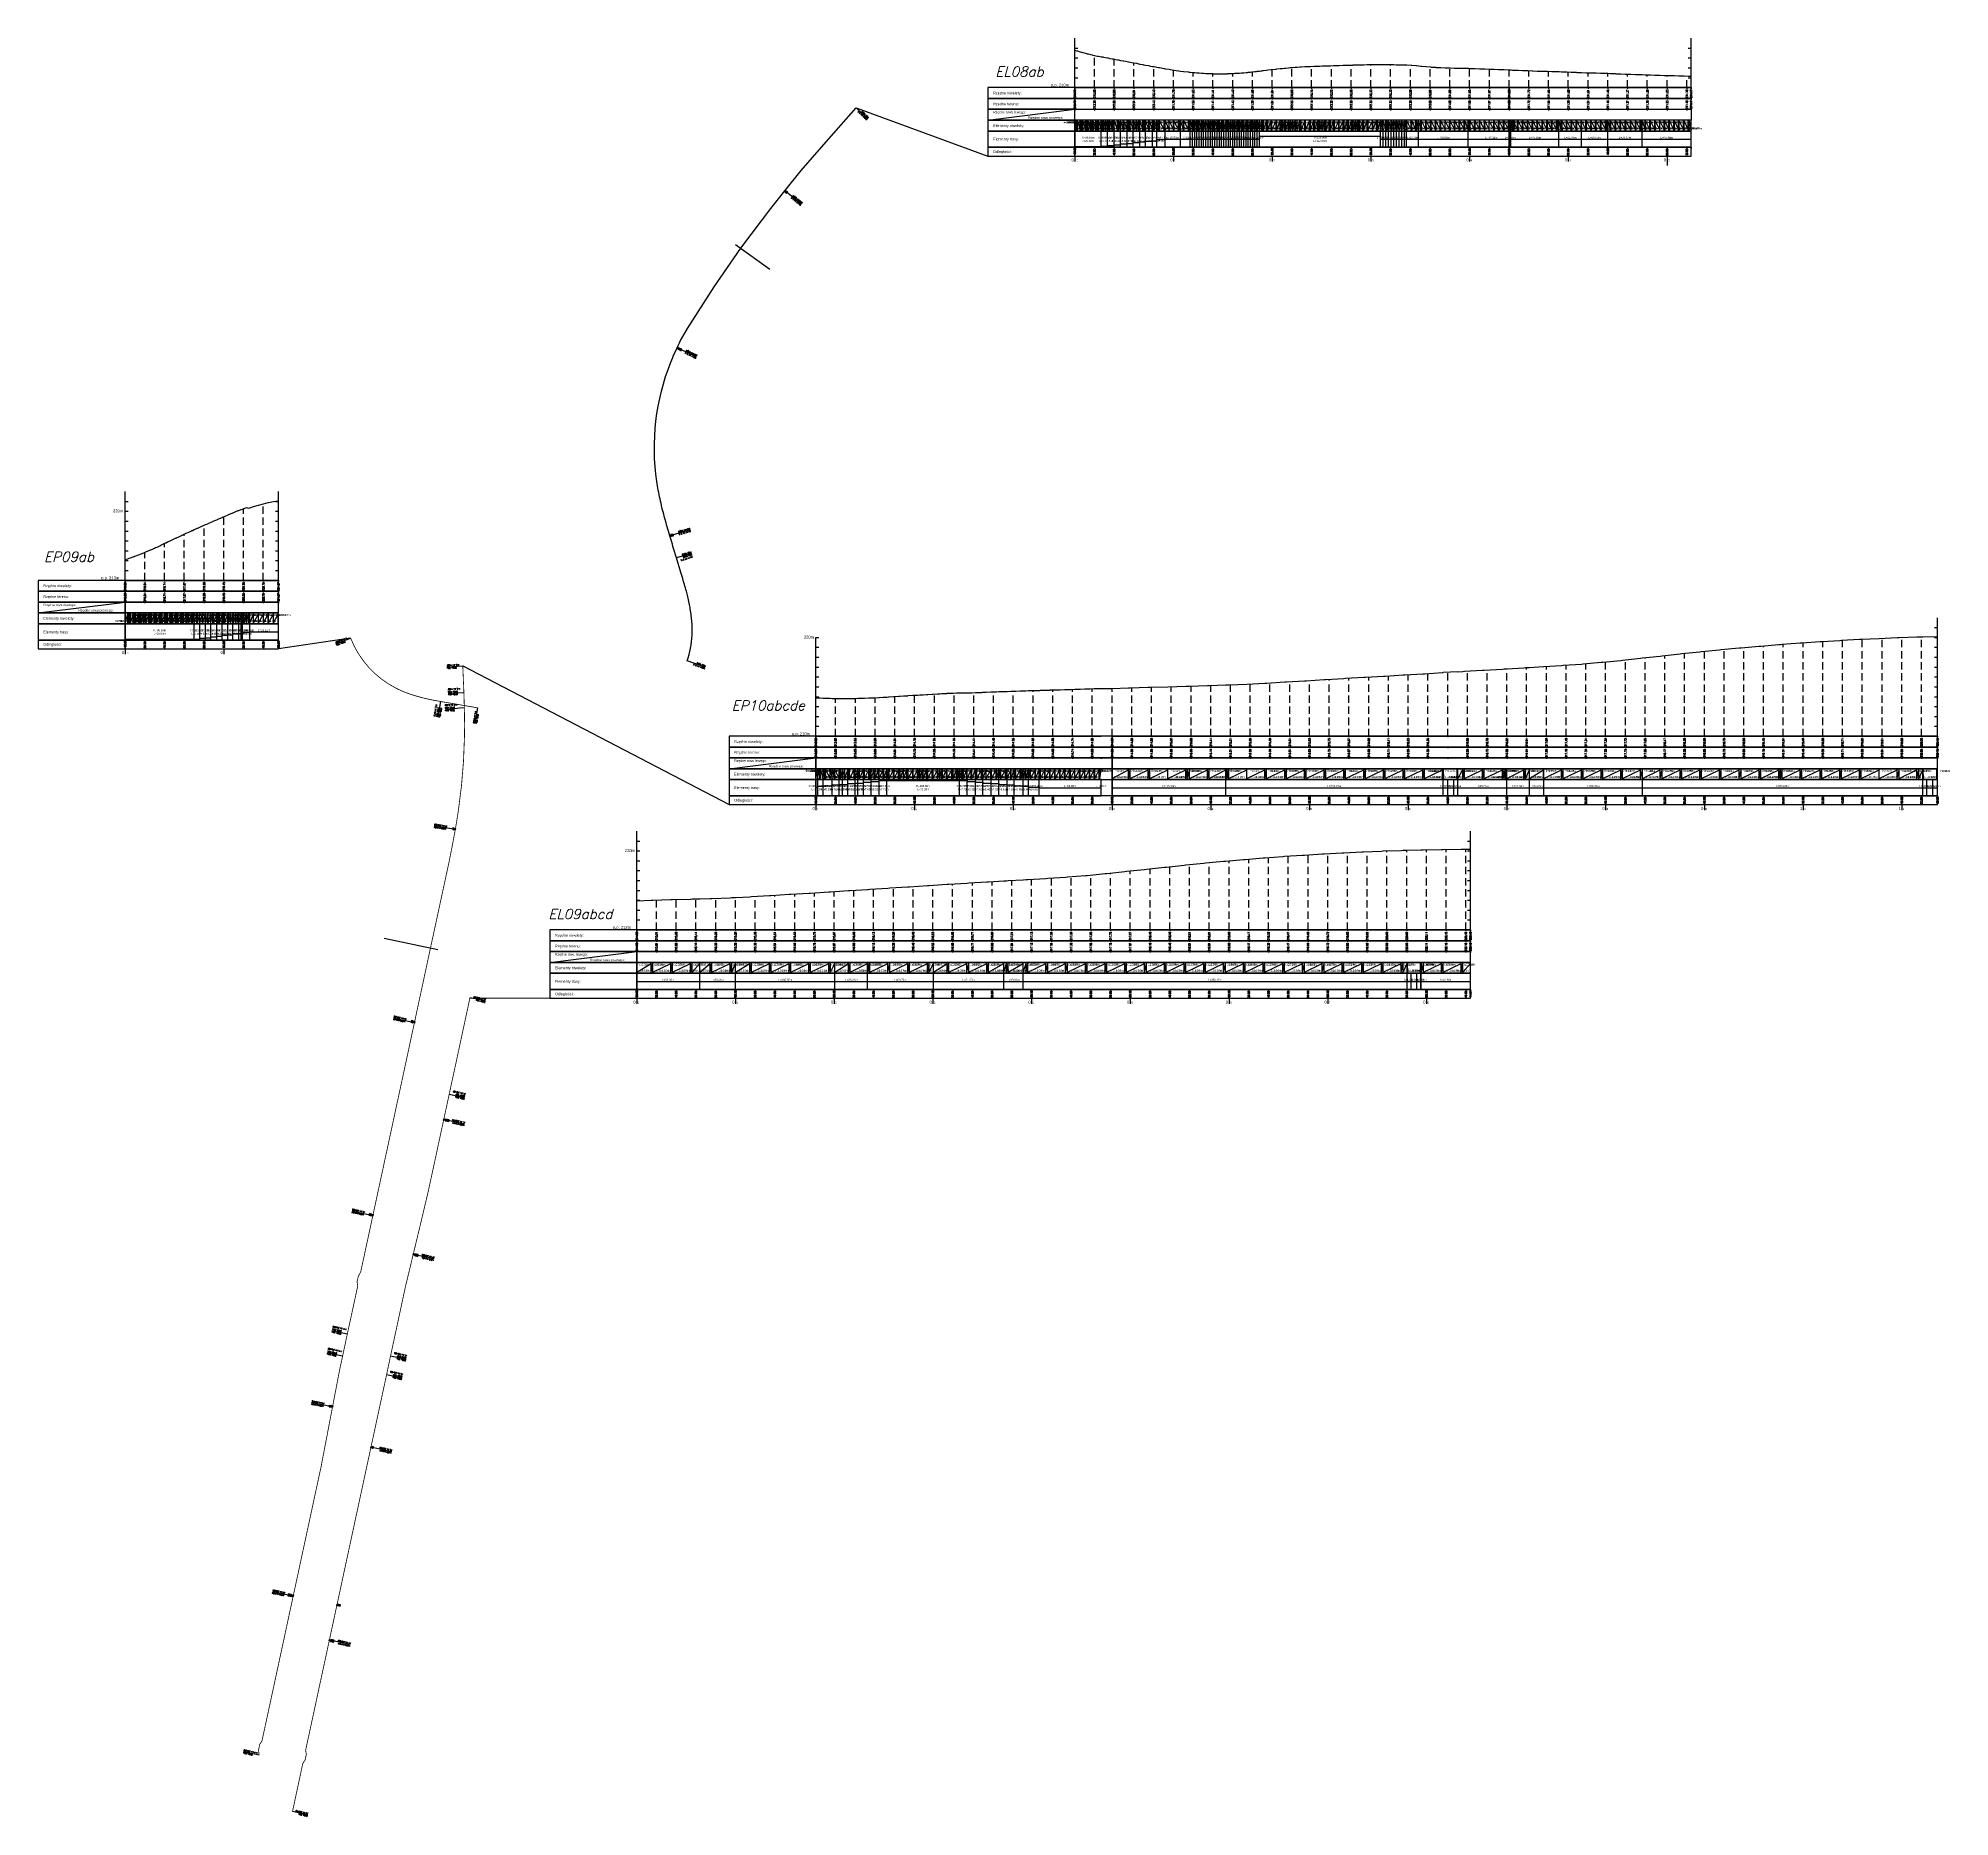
# Model space of a CAD drawing. Header units: metres. Extents: x 7399493 to 7407015, y 5696902 to 5712236.
# Drawn here: x 7405079 to 7407015, y 5699513 to 5701315 of the extents above; entities that cross this region are included whole.
import ezdxf

# ---------------------------------------------------------------- set-up
doc = ezdxf.new("R2010")
doc.units = ezdxf.units.M
doc.linetypes.add('DASHED', pattern=[0.75, 0.5, -0.25])
for name, color, linetype in [('Drzwi ewakuacyjne', 100, 'Continuous'), ('Drzwi ewakuacyjne_opis', 7, 'Continuous'), ('Ekran_akustyczny_2m', 100, 'Continuous'), ('Ekran_akustyczny_2m_opis', 7, 'Continuous'), ('Ekran_akustyczny_4m_opis', 7, 'Continuous'), ('Ekran_akustyczny_5m_opis', 7, 'Continuous'), ('Ekran_akustyczny_6.5m', 100, 'Continuous'), ('Ekran_akustyczny_6.5m_opis', 7, 'Continuous'), ('Ekran_akustyczny_7m_opis', 7, 'Continuous'), ('Ekran_akustyczny_8m', 100, 'Continuous'), ('Ekran_akustyczny_8m_opis', 7, 'Continuous'), ('pomoc', 140, 'Continuous'), ('PR_0', 7, 'Continuous'), ('PR_istniejacy_teren', 7, 'Continuous'), ('Schody ewakuacyjne', 100, 'Continuous')]:
    doc.layers.add(name, color=color, linetype=linetype)
doc.styles.add('simplex 0.60', font='simplex.shx', dxfattribs={"width": 0.6})
doc.styles.add('simplex 0.80', font='simplex.shx', dxfattribs={"width": 0.8})
doc.styles.add('Standard poch.', font='simplex.shx', dxfattribs={"oblique": 15})

# ---------------------------------------------------------------- blocks, each defined once
blk = doc.blocks.new('Wyjście awaryjne')
at = {"layer": 'Drzwi ewakuacyjne'}
blk.add_lwpolyline([(0, 0), (-1.4, 0, 0.414214), (0, -1.4)], format="xyb", close=True, dxfattribs=at)
blk = doc.blocks.new('*U18')
at = {"layer": 'Schody ewakuacyjne', "ltscale": 0.8}
blk.add_lwpolyline([(-1, 0), (-1, -3.2), (-0.9, -3.2), (-0.9, 0)], close=True, dxfattribs=at)
at = {"layer": 'Schody ewakuacyjne'}
for points in [[(-0.8, -3.2), (-0.8, 0)], [(-0.8, 0), (0.8, 0)], [(-0.7, 0.3), (0.7, 0.3)], [(-0.7, 0), (-0.7, 0.3), (0.7, 0.3), (0.7, 0)], [(-0.7, -3.2), (-0.7, 0)], [(-0.8, -3.2), (0.8, -3.2)], [(-0.7, -0.3), (0.7, -0.3)], [(-0.7, -0.5), (0.7, -0.5)], [(-0.7, -0.8), (0.7, -0.8)], [(-0.7, -1.1), (0.7, -1.1)], [(-0.7, -1.4), (0.7, -1.4)], [(-0.7, -1.6), (0.7, -1.6)], [(-0.7, -1.9), (0.7, -1.9)], [(-0.7, -2.2), (0.7, -2.2)], [(-0.7, -2.4), (0.7, -2.4)], [(-0.7, -2.7), (0.7, -2.7)], [(-0.7, -3), (0.7, -3)], [(-0.7, -3.2), (0.7, -3.2)], [(0.7, -3.2), (0.7, 0)], [(0.8, -3.2), (0.8, 0)]]:
    blk.add_lwpolyline(points, dxfattribs=at)
blk = doc.blocks.new('*U17')
at = {"layer": 'Schody ewakuacyjne', "ltscale": 0.8}
blk.add_lwpolyline([(-1, 0), (-1, -1.4), (-0.9, -1.4), (-0.9, 0)], close=True, dxfattribs=at)
at = {"layer": 'Schody ewakuacyjne'}
for points in [[(-0.8, -1.4), (-0.8, 0)], [(-0.8, 0), (0.8, 0)], [(-0.7, 0.3), (0.7, 0.3)], [(-0.7, 0), (-0.7, 0.3), (0.7, 0.3), (0.7, 0)], [(-0.7, -1.4), (-0.7, 0)], [(-0.8, -1.4), (0.8, -1.4)], [(-0.7, -0.3), (0.7, -0.3)], [(-0.7, -0.5), (0.7, -0.5)], [(-0.7, -0.8), (0.7, -0.8)], [(-0.7, -1.1), (0.7, -1.1)], [(-0.7, -1.4), (0.7, -1.4)], [(0.7, -1.4), (0.7, 0)], [(0.8, -1.4), (0.8, 0)]]:
    blk.add_lwpolyline(points, dxfattribs=at)
blk = doc.blocks.new('*U11')
at = {"layer": 'Schody ewakuacyjne', "ltscale": 0.8}
blk.add_lwpolyline([(-1, 0), (-1, -3.5), (-0.9, -3.5), (-0.9, 0)], close=True, dxfattribs=at)
at = {"layer": 'Schody ewakuacyjne'}
for points in [[(-0.8, -3.5), (-0.8, 0)], [(-0.8, 0), (0.8, 0)], [(-0.7, 0.3), (0.7, 0.3)], [(-0.7, 0), (-0.7, 0.3), (0.7, 0.3), (0.7, 0)], [(-0.7, -3.5), (-0.7, 0)], [(-0.8, -3.5), (0.8, -3.5)], [(-0.7, -0.3), (0.7, -0.3)], [(-0.7, -0.5), (0.7, -0.5)], [(-0.7, -0.8), (0.7, -0.8)], [(-0.7, -1.1), (0.7, -1.1)], [(-0.7, -1.4), (0.7, -1.4)], [(-0.7, -1.6), (0.7, -1.6)], [(-0.7, -1.9), (0.7, -1.9)], [(-0.7, -2.2), (0.7, -2.2)], [(-0.7, -2.4), (0.7, -2.4)], [(-0.7, -2.7), (0.7, -2.7)], [(-0.7, -3), (0.7, -3)], [(-0.7, -3.2), (0.7, -3.2)], [(-0.7, -3.5), (0.7, -3.5)], [(0.7, -3.5), (0.7, 0)], [(0.8, -3.5), (0.8, 0)]]:
    blk.add_lwpolyline(points, dxfattribs=at)
blk = doc.blocks.new('*U9')
at = {"layer": 'Schody ewakuacyjne', "ltscale": 0.8}
blk.add_lwpolyline([(-1, 0), (-1, -2.2), (-0.9, -2.2), (-0.9, 0)], close=True, dxfattribs=at)
at = {"layer": 'Schody ewakuacyjne'}
for points in [[(-0.8, -2.2), (-0.8, 0)], [(-0.8, 0), (0.8, 0)], [(-0.7, 0.3), (0.7, 0.3)], [(-0.7, 0), (-0.7, 0.3), (0.7, 0.3), (0.7, 0)], [(-0.7, -2.2), (-0.7, 0)], [(-0.8, -2.2), (0.8, -2.2)], [(-0.7, -0.3), (0.7, -0.3)], [(-0.7, -0.5), (0.7, -0.5)], [(-0.7, -0.8), (0.7, -0.8)], [(-0.7, -1.1), (0.7, -1.1)], [(-0.7, -1.4), (0.7, -1.4)], [(-0.7, -1.6), (0.7, -1.6)], [(-0.7, -1.9), (0.7, -1.9)], [(-0.7, -2.2), (0.7, -2.2)], [(0.7, -2.2), (0.7, 0)], [(0.8, -2.2), (0.8, 0)]]:
    blk.add_lwpolyline(points, dxfattribs=at)
blk = doc.blocks.new('*U10')
at = {"layer": 'Schody ewakuacyjne', "ltscale": 0.8}
blk.add_lwpolyline([(-1, 0), (-1, -3.8), (-0.9, -3.8), (-0.9, 0)], close=True, dxfattribs=at)
at = {"layer": 'Schody ewakuacyjne'}
for points in [[(-0.8, -3.8), (-0.8, 0)], [(-0.8, 0), (0.8, 0)], [(-0.7, 0.3), (0.7, 0.3)], [(-0.7, 0), (-0.7, 0.3), (0.7, 0.3), (0.7, 0)], [(-0.7, -3.8), (-0.7, 0)], [(-0.8, -3.8), (0.8, -3.8)], [(-0.7, -0.3), (0.7, -0.3)], [(-0.7, -0.5), (0.7, -0.5)], [(-0.7, -0.8), (0.7, -0.8)], [(-0.7, -1.1), (0.7, -1.1)], [(-0.7, -1.4), (0.7, -1.4)], [(-0.7, -1.6), (0.7, -1.6)], [(-0.7, -1.9), (0.7, -1.9)], [(-0.7, -2.2), (0.7, -2.2)], [(-0.7, -2.4), (0.7, -2.4)], [(-0.7, -2.7), (0.7, -2.7)], [(-0.7, -3), (0.7, -3)], [(-0.7, -3.2), (0.7, -3.2)], [(-0.7, -3.5), (0.7, -3.5)], [(-0.7, -3.8), (0.7, -3.8)], [(0.7, -3.8), (0.7, 0)], [(0.8, -3.8), (0.8, 0)]]:
    blk.add_lwpolyline(points, dxfattribs=at)
blk = doc.blocks.new('*U12')
at = {"layer": 'Schody ewakuacyjne', "ltscale": 0.8}
blk.add_lwpolyline([(-1, 0), (-1, -1.1), (-0.9, -1.1), (-0.9, 0)], close=True, dxfattribs=at)
at = {"layer": 'Schody ewakuacyjne'}
for points in [[(-0.8, -1.1), (-0.8, 0)], [(-0.8, 0), (0.8, 0)], [(-0.7, 0.3), (0.7, 0.3)], [(-0.7, 0), (-0.7, 0.3), (0.7, 0.3), (0.7, 0)], [(-0.7, -1.1), (-0.7, 0)], [(-0.8, -1.1), (0.8, -1.1)], [(-0.7, -0.3), (0.7, -0.3)], [(-0.7, -0.5), (0.7, -0.5)], [(-0.7, -0.8), (0.7, -0.8)], [(-0.7, -1.1), (0.7, -1.1)], [(0.7, -1.1), (0.7, 0)], [(0.8, -1.1), (0.8, 0)]]:
    blk.add_lwpolyline(points, dxfattribs=at)
blk = doc.blocks.new('*U16')
at = {"layer": 'Schody ewakuacyjne', "ltscale": 0.8}
blk.add_lwpolyline([(-1, 0), (-1, -2.4), (-0.9, -2.4), (-0.9, 0)], close=True, dxfattribs=at)
at = {"layer": 'Schody ewakuacyjne'}
for points in [[(-0.8, -2.4), (-0.8, 0)], [(-0.8, 0), (0.8, 0)], [(-0.7, 0.3), (0.7, 0.3)], [(-0.7, 0), (-0.7, 0.3), (0.7, 0.3), (0.7, 0)], [(-0.7, -2.4), (-0.7, 0)], [(-0.8, -2.4), (0.8, -2.4)], [(-0.7, -0.3), (0.7, -0.3)], [(-0.7, -0.5), (0.7, -0.5)], [(-0.7, -0.8), (0.7, -0.8)], [(-0.7, -1.1), (0.7, -1.1)], [(-0.7, -1.4), (0.7, -1.4)], [(-0.7, -1.6), (0.7, -1.6)], [(-0.7, -1.9), (0.7, -1.9)], [(-0.7, -2.2), (0.7, -2.2)], [(-0.7, -2.4), (0.7, -2.4)], [(0.7, -2.4), (0.7, 0)], [(0.8, -2.4), (0.8, 0)]]:
    blk.add_lwpolyline(points, dxfattribs=at)
blk = doc.blocks.new('*U8')
at = {"layer": 'Schody ewakuacyjne', "ltscale": 0.8}
blk.add_lwpolyline([(-1, 0), (-1, -1.9), (-0.9, -1.9), (-0.9, 0)], close=True, dxfattribs=at)
at = {"layer": 'Schody ewakuacyjne'}
for points in [[(-0.8, -1.9), (-0.8, 0)], [(-0.8, 0), (0.8, 0)], [(-0.7, 0.3), (0.7, 0.3)], [(-0.7, 0), (-0.7, 0.3), (0.7, 0.3), (0.7, 0)], [(-0.7, -1.9), (-0.7, 0)], [(-0.8, -1.9), (0.8, -1.9)], [(-0.7, -0.3), (0.7, -0.3)], [(-0.7, -0.5), (0.7, -0.5)], [(-0.7, -0.8), (0.7, -0.8)], [(-0.7, -1.1), (0.7, -1.1)], [(-0.7, -1.4), (0.7, -1.4)], [(-0.7, -1.6), (0.7, -1.6)], [(-0.7, -1.9), (0.7, -1.9)], [(0.7, -1.9), (0.7, 0)], [(0.8, -1.9), (0.8, 0)]]:
    blk.add_lwpolyline(points, dxfattribs=at)
blk = doc.blocks.new('*U19')
at = {"layer": 'Schody ewakuacyjne', "ltscale": 0.8}
blk.add_lwpolyline([(-1, 0), (-1, -0.8), (-0.9, -0.8), (-0.9, 0)], close=True, dxfattribs=at)
at = {"layer": 'Schody ewakuacyjne'}
for points in [[(-0.8, -0.8), (-0.8, 0)], [(-0.8, 0), (0.8, 0)], [(-0.7, 0.3), (0.7, 0.3)], [(-0.7, 0), (-0.7, 0.3), (0.7, 0.3), (0.7, 0)], [(-0.7, -0.8), (-0.7, 0)], [(-0.8, -0.8), (0.8, -0.8)], [(-0.7, -0.3), (0.7, -0.3)], [(-0.7, -0.5), (0.7, -0.5)], [(-0.7, -0.8), (0.7, -0.8)], [(0.7, -0.8), (0.7, 0)], [(0.8, -0.8), (0.8, 0)]]:
    blk.add_lwpolyline(points, dxfattribs=at)
blk = doc.blocks.new('*U7')
at = {"layer": 'Schody ewakuacyjne', "ltscale": 0.8}
blk.add_lwpolyline([(-1, 0), (-1, -4.1), (-0.9, -4.1), (-0.9, 0)], close=True, dxfattribs=at)
at = {"layer": 'Schody ewakuacyjne'}
for points in [[(-0.8, -4.1), (-0.8, 0)], [(-0.8, 0), (0.8, 0)], [(-0.7, 0.3), (0.7, 0.3)], [(-0.7, 0), (-0.7, 0.3), (0.7, 0.3), (0.7, 0)], [(-0.7, -4.1), (-0.7, 0)], [(-0.8, -4.1), (0.8, -4.1)], [(-0.7, -0.3), (0.7, -0.3)], [(-0.7, -0.5), (0.7, -0.5)], [(-0.7, -0.8), (0.7, -0.8)], [(-0.7, -1.1), (0.7, -1.1)], [(-0.7, -1.4), (0.7, -1.4)], [(-0.7, -1.6), (0.7, -1.6)], [(-0.7, -1.9), (0.7, -1.9)], [(-0.7, -2.2), (0.7, -2.2)], [(-0.7, -2.4), (0.7, -2.4)], [(-0.7, -2.7), (0.7, -2.7)], [(-0.7, -3), (0.7, -3)], [(-0.7, -3.2), (0.7, -3.2)], [(-0.7, -3.5), (0.7, -3.5)], [(-0.7, -3.8), (0.7, -3.8)], [(-0.7, -4.1), (0.7, -4.1)], [(0.7, -4.1), (0.7, 0)], [(0.8, -4.1), (0.8, 0)]]:
    blk.add_lwpolyline(points, dxfattribs=at)
blk = doc.blocks.new('*U23')
at = {"layer": 'Schody ewakuacyjne', "ltscale": 0.8}
blk.add_lwpolyline([(-0.7, 0), (-0.7, -3.2), (-0.6, -3.2), (-0.6, 0)], close=True, dxfattribs=at)
at = {"layer": 'Schody ewakuacyjne'}
for points in [[(-0.5, -3.2), (-0.5, 0)], [(-0.5, 0), (0.5, 0)], [(-0.4, 0.3), (0.4, 0.3)], [(-0.4, 0), (-0.4, 0.3), (0.4, 0.3), (0.4, 0)], [(-0.4, -3.2), (-0.4, 0)], [(-0.5, -3.2), (0.5, -3.2)], [(-0.4, -0.3), (0.4, -0.3)], [(-0.4, -0.5), (0.4, -0.5)], [(-0.4, -0.8), (0.4, -0.8)], [(-0.4, -1.1), (0.4, -1.1)], [(-0.4, -1.4), (0.4, -1.4)], [(-0.4, -1.6), (0.4, -1.6)], [(-0.4, -1.9), (0.4, -1.9)], [(-0.4, -2.2), (0.4, -2.2)], [(-0.4, -2.4), (0.4, -2.4)], [(-0.4, -2.7), (0.4, -2.7)], [(-0.4, -3), (0.4, -3)], [(-0.4, -3.2), (0.4, -3.2)], [(0.4, -3.2), (0.4, 0)], [(0.5, -3.2), (0.5, 0)]]:
    blk.add_lwpolyline(points, dxfattribs=at)
blk = doc.blocks.new('*U177')
at = {"layer": 'pomoc', "color": 7, "linetype": 'Continuous', "lineweight": -3}
for p, q in [((0, 0), (0, 90)), ((0, 80), (3, 80)), ((152.4, 80), (155.4, 80)), ((155.4, 0), (155.4, 90)), ((0, 70), (3, 70)), ((0, 60), (3, 60)), ((152.4, 70), (155.4, 70)), ((152.4, 60), (155.4, 60)), ((0, 50), (3, 50)), ((0, 40), (3, 40)), ((152.4, 50), (155.4, 50)), ((152.4, 40), (155.4, 40)), ((0, 30), (3, 30)), ((0, 20), (3, 20)), ((152.4, 30), (155.4, 30)), ((152.4, 20), (155.4, 20)), ((0, 10), (3, 10)), ((0, 0), (155.4, 0)), ((152.4, 10), (155.4, 10)), ((152.4, 0), (155.4, 0)), ((0, -11), (0, -12.1)), ((20, -11), (20, -12.1)), ((40, -11), (40, -12.1)), ((60, -11), (60, -12.1)), ((80, -11), (80, -12.1)), ((100, -11), (100, -12.1)), ((120, -11), (120, -12.1)), ((140, -11), (140, -12.1)), ((155.4, -11), (155.4, -12.1)), ((-88, -33), (0, -22)), ((0, -22), (0, -23.1)), ((20, -22), (20, -23.1)), ((40, -22), (40, -23.1)), ((60, -22), (60, -23.1)), ((80, -22), (80, -23.1)), ((100, -22), (100, -23.1)), ((120, -22), (120, -23.1)), ((140, -22), (140, -23.1)), ((155.4, -22), (155.4, -23.1)), ((0, -60.5), (0, -61.6)), ((0, -69.3), (0, -74.8)), ((20, -60.5), (20, -61.6)), ((40, -60.5), (40, -61.6)), ((60, -60.5), (60, -61.6)), ((80, -60.5), (80, -61.6)), ((100, -60.5), (100, -61.6)), ((100, -69.3), (100, -74.8)), ((120, -60.5), (120, -61.6)), ((140, -60.5), (140, -61.6)), ((155.4, -60.5), (155.4, -61.6))]:
    blk.add_line(p, q, dxfattribs=at)
at = {"layer": 'pomoc', "color": 7, "linetype": 'DASHED', "lineweight": -3, "ltscale": 15}
for p, q in [((140, 0), (140, 77.5)), ((155.4, 0), (155.4, 80.7)), ((100, 0), (100, 64.5)), ((120, 0), (120, 72.6)), ((60, 0), (60, 46.7)), ((80, 0), (80, 55.8)), ((0, 0), (0, 20.9)), ((20, 0), (20, 28.4)), ((40, 0), (40, 37.4))]:
    blk.add_line(p, q, dxfattribs=at)
at = {"layer": 'pomoc', "color": 1, "linetype": 'Continuous', "lineweight": -3}
for p, q in [((0, 0), (0, -1.1)), ((20, 0), (20, -1.1)), ((40, 0), (40, -1.1)), ((60, 0), (60, -1.1)), ((80, 0), (80, -1.1)), ((100, 0), (100, -1.1)), ((120, 0), (120, -1.1)), ((140, 0), (140, -1.1)), ((155.4, 0), (155.4, -1.1)), ((0, -22), (0, -23.1)), ((0, -44), (0, -33)), ((0, -42.9), (2.7, -34.1)), ((2.7, -44), (2.7, -33)), ((2.7, -42.9), (4.1, -34.1)), ((4.1, -44), (4.1, -33)), ((4.1, -42.9), (5.4, -34.1)), ((5.4, -44), (5.4, -33)), ((5.4, -42.9), (8.1, -34.1)), ((8.1, -44), (8.1, -33)), ((8.1, -42.9), (9, -34.1)), ((9, -44), (9, -33)), ((9, -42.9), (9.5, -34.1)), ((9.5, -44), (9.5, -33)), ((9.5, -42.9), (9.9, -34.1)), ((9.9, -44), (9.9, -33)), ((9.9, -42.9), (10.8, -34.1)), ((10.8, -44), (10.8, -33)), ((10.8, -42.9), (13.5, -34.1)), ((13.5, -44), (13.5, -33)), ((13.5, -42.9), (14.8, -34.1)), ((14.8, -44), (14.8, -33)), ((14.8, -42.9), (15.3, -34.1)), ((15.3, -44), (15.3, -33)), ((15.3, -42.9), (16.2, -34.1)), ((16.2, -44), (16.2, -33)), ((16.2, -42.9), (18.8, -34.1)), ((18.8, -44), (18.8, -33)), ((18.8, -42.9), (20.2, -34.1)), ((20, -22), (20, -23.1)), ((20.2, -44), (20.2, -33)), ((20.2, -42.9), (21.5, -34.1)), ((21.5, -44), (21.5, -33)), ((21.5, -42.9), (24.2, -34.1)), ((24.2, -44), (24.2, -33)), ((24.2, -42.9), (25.1, -34.1)), ((25.1, -44), (25.1, -33)), ((25.1, -42.9), (25.5, -34.1)), ((25.5, -44), (25.5, -33)), ((25.5, -42.9), (25.9, -34.1)), ((25.9, -44), (25.9, -33)), ((25.9, -42.9), (26.9, -34.1)), ((26.9, -44), (26.9, -33)), ((26.9, -42.9), (29.6, -34.1)), ((29.6, -44), (29.6, -33)), ((29.6, -42.9), (30.8, -34.1)), ((30.8, -44), (30.8, -33)), ((30.8, -42.9), (31.3, -34.1)), ((31.3, -44), (31.3, -33)), ((31.3, -42.9), (32.3, -34.1)), ((32.3, -44), (32.3, -33)), ((32.3, -42.9), (35, -34.1)), ((35, -44), (35, -33)), ((35, -42.9), (36.2, -34.1)), ((36.2, -44), (36.2, -33)), ((36.2, -42.9), (37.7, -34.1)), ((37.7, -44), (37.7, -33)), ((37.7, -42.9), (40.4, -34.1)), ((40, -22), (40, -23.1)), ((40.4, -44), (40.4, -33)), ((40.4, -42.9), (41.1, -34.1)), ((41.1, -44), (41.1, -33)), ((41.1, -42.9), (41.5, -34.1)), ((41.5, -44), (41.5, -33)), ((41.5, -42.9), (43.1, -34.1)), ((43.1, -44), (43.1, -33)), ((43.1, -42.9), (45.8, -34.1)), ((45.8, -44), (45.8, -33)), ((45.8, -42.9), (46.4, -34.1)), ((46.4, -44), (46.4, -33)), ((46.4, -42.9), (46.9, -34.1)), ((46.9, -44), (46.9, -33)), ((46.9, -42.9), (48.5, -34.1)), ((48.5, -44), (48.5, -33)), ((48.5, -42.9), (51.1, -34.1)), ((51.1, -44), (51.1, -33)), ((51.1, -42.9), (51.7, -34.1)), ((51.7, -44), (51.7, -33)), ((51.7, -42.9), (52.2, -34.1)), ((52.2, -44), (52.2, -33)), ((52.2, -42.9), (52.6, -34.1)), ((52.6, -44), (52.6, -33)), ((52.6, -42.9), (53.8, -34.1)), ((53.8, -44), (53.8, -33)), ((53.8, -42.9), (56.5, -34.1)), ((56.5, -44), (56.5, -33)), ((56.5, -42.9), (57.5, -34.1)), ((57.5, -44), (57.5, -33)), ((57.5, -42.9), (58, -34.1)), ((58, -44), (58, -33)), ((58, -42.9), (59.2, -34.1)), ((59.2, -44), (59.2, -33)), ((59.2, -42.9), (61.9, -34.1)), ((60, -22), (60, -23.1)), ((61.9, -44), (61.9, -33)), ((61.9, -42.9), (62.9, -34.1)), ((62.9, -44), (62.9, -33)), ((62.9, -42.9), (64.6, -34.1)), ((64.6, -44), (64.6, -33)), ((64.6, -42.9), (67.3, -34.1)), ((67.3, -44), (67.3, -33)), ((67.3, -42.9), (67.8, -34.1)), ((67.8, -44), (67.8, -33)), ((67.8, -42.9), (68.2, -34.1)), ((68.2, -44), (68.2, -33)), ((68.2, -42.9), (70, -34.1)), ((70, -44), (70, -33)), ((70, -42.9), (72.8, -34.1)), ((72.8, -44), (72.8, -33)), ((72.8, -42.9), (73.1, -34.1)), ((73.1, -44), (73.1, -33)), ((73.1, -42.9), (73.5, -34.1)), ((73.5, -44), (73.5, -33)), ((73.5, -42.9), (75.6, -34.1)), ((75.6, -44), (75.6, -33)), ((75.6, -42.9), (78.4, -34.1)), ((78.4, -44), (78.4, -33)), ((78.4, -42.9), (78.6, -34.1)), ((78.6, -44), (78.6, -33)), ((78.6, -42.9), (78.8, -34.1)), ((78.8, -44), (78.8, -33)), ((78.8, -42.9), (81.5, -34.1)), ((80, -22), (80, -23.1)), ((81.5, -44), (81.5, -33)), ((81.5, -42.9), (83.7, -34.1)), ((83.7, -44), (83.7, -33)), ((83.7, -42.9), (84.1, -34.1)), ((84.1, -44), (84.1, -33)), ((84.1, -42.9), (84.3, -34.1)), ((84.3, -44), (84.3, -33)), ((84.3, -42.9), (87, -34.1)), ((87, -44), (87, -33)), ((87, -42.9), (88.9, -34.1)), ((88.9, -44), (88.9, -33)), ((88.9, -42.9), (89.4, -34.1)), ((89.4, -44), (89.4, -33)), ((89.4, -42.9), (90, -34.1)), ((90, -44), (90, -33)), ((90, -42.9), (92.9, -34.1)), ((92.9, -44), (92.9, -33)), ((92.9, -42.9), (94.1, -34.1)), ((94.1, -44), (94.1, -33)), ((94.1, -42.9), (94.6, -34.1)), ((94.6, -44), (94.6, -33)), ((94.6, -42.9), (95.6, -34.1)), ((95.6, -44), (95.6, -33)), ((95.6, -42.9), (98.2, -34.1)), ((98.2, -44), (98.2, -33)), ((98.2, -42.9), (99.3, -34.1)), ((99.3, -44), (99.3, -33)), ((99.3, -42.9), (99.7, -34.1)), ((99.7, -44), (99.7, -33)), ((99.7, -42.9), (101.2, -34.1)), ((100, -22), (100, -23.1)), ((101.2, -44), (101.2, -33)), ((101.2, -42.9), (104.2, -34.1)), ((104.2, -44), (104.2, -33)), ((104.2, -42.9), (104.5, -34.1)), ((104.5, -44), (104.5, -33)), ((104.5, -42.9), (104.9, -34.1)), ((104.9, -44), (104.9, -33)), ((104.9, -42.9), (106.7, -34.1)), ((106.7, -44), (106.7, -33)), ((106.7, -42.9), (109.2, -34.1)), ((109.2, -44), (109.2, -33)), ((109.2, -42.9), (109.6, -34.1)), ((109.6, -44), (109.6, -33)), ((109.6, -42.9), (110, -34.1)), ((110, -44), (110, -33)), ((110, -42.9), (112.2, -34.1)), ((112.2, -44), (112.2, -33)), ((112.2, -42.9), (114.7, -34.1)), ((114.7, -44), (114.7, -33)), ((114.7, -42.9), (115.1, -34.1)), ((115.1, -44), (115.1, -33)), ((115.1, -42.9), (115.3, -34.1)), ((115.3, -44), (115.3, -33)), ((115.3, -42.9), (117.7, -34.1)), ((117.7, -44), (117.7, -33)), ((117.7, -42.9), (119, -34.1)), ((119, -44), (119, -33)), ((119, -42.9), (119.7, -34.1)), ((119.7, -44), (119.7, -33)), ((119.7, -42.9), (120.1, -34.1)), ((120, -22), (120, -23.1)), ((120.1, -44), (120.1, -33)), ((120.1, -42.9), (120.2, -34.1)), ((120.2, -44), (120.2, -33)), ((120.2, -44), (120.2, -33)), ((120.2, -42.9), (120.2, -34.1)), ((120.2, -42.9), (120.5, -34.1)), ((120.5, -44), (120.5, -33)), ((120.5, -42.9), (120.6, -34.1)), ((120.6, -44), (120.6, -33)), ((120.6, -44), (120.6, -33)), ((120.6, -44), (120.6, -33)), ((120.6, -42.9), (120.6, -34.1)), ((120.6, -42.9), (120.6, -34.1)), ((120.6, -42.9), (122.9, -34.1)), ((122.9, -44), (122.9, -33)), ((122.9, -34.1), (125.2, -42.9)), ((125.2, -44), (125.2, -33)), ((125.2, -42.9), (126.3, -34.1)), ((126.3, -44), (126.3, -33)), ((126.3, -42.9), (130.1, -34.1)), ((130.1, -44), (130.1, -33)), ((130.1, -42.9), (130.2, -34.1)), ((130.2, -44), (130.2, -33)), ((130.2, -42.9), (135.1, -34.1)), ((135.1, -44), (135.1, -33)), ((135.1, -42.9), (135.2, -34.1)), ((135.2, -44), (135.2, -33)), ((135.2, -42.9), (135.3, -34.1)), ((135.3, -44), (135.3, -33)), ((135.3, -42.9), (140.2, -34.1)), ((140, -22), (140, -23.1)), ((140.2, -44), (140.2, -33)), ((140.2, -42.9), (145.1, -34.1)), ((145.1, -44), (145.1, -33)), ((145.1, -42.9), (145.2, -34.1)), ((145.2, -44), (145.2, -33)), ((145.2, -42.9), (145.3, -34.1)), ((145.3, -44), (145.3, -33)), ((145.3, -42.9), (150.2, -34.1)), ((150.2, -44), (150.2, -33)), ((150.2, -42.9), (150.3, -34.1)), ((150.3, -44), (150.3, -33)), ((150.3, -42.9), (155.2, -34.1)), ((155.2, -44), (155.2, -33)), ((155.2, -42.9), (155.4, -34.1)), ((155.4, -22), (155.4, -23.1)), ((0, -60.5), (0, -44)), ((70, -60.5), (70, -44)), ((75.6, -60.5), (75.6, -44)), ((81.5, -60.5), (81.5, -44)), ((81.5, -58.5), (81.5, -58.1)), ((81.5, -58.1), (87, -58.1)), ((87, -60.5), (87, -44)), ((87, -58.1), (87, -57.1)), ((87, -57.1), (92.9, -57.1)), ((92.9, -60.5), (92.9, -44)), ((92.9, -57.1), (92.9, -56.6)), ((92.9, -56.6), (98.2, -56.6)), ((98.2, -60.5), (98.2, -44)), ((98.2, -56.6), (98.2, -55.6)), ((98.2, -55.6), (104.2, -55.6)), ((104.2, -60.5), (104.2, -44)), ((104.2, -55.6), (104.2, -55.1)), ((104.2, -55.1), (109.2, -55.1)), ((109.2, -60.5), (109.2, -44)), ((109.2, -55.1), (109.2, -54.1)), ((109.2, -54.1), (115.3, -54.1)), ((115.3, -60.5), (115.3, -44)), ((115.3, -54.1), (115.3, -53.8)), ((115.3, -53.8), (117.7, -53.8)), ((117.7, -60.5), (117.7, -44)), ((117.7, -53.8), (117.7, -53.8)), ((117.7, -53.8), (119, -53.8)), ((119, -60.5), (119, -44)), ((119, -53.8), (119, -52.6)), ((119, -52.6), (126.3, -52.6)), ((126.3, -60.5), (126.3, -44)), ((126.3, -52.6), (126.3, -52.2)), ((126.3, -52.2), (126.3, -52.2)), ((126.3, -52.2), (155.4, -52.2)), ((0, -59.7), (0, -59.7)), ((0, -59.7), (70, -59.7)), ((70, -59.7), (70, -59.5)), ((70, -59.5), (75.6, -59.5)), ((75.6, -59.5), (75.6, -58.5)), ((75.6, -58.5), (81.5, -58.5))]:
    blk.add_line(p, q, dxfattribs=at)
at = {"layer": 'pomoc', "color": 7, "linetype": 'Continuous', "lineweight": -3}
for points in [[(0, -11), (0, 0), (-88, 0), (-88, -11)], [(0, -11), (155.4, -11), (155.4, 0), (0, 0)], [(0, -22), (0, -11), (-88, -11), (-88, -22)], [(0, -22), (155.4, -22), (155.4, -11), (0, -11)], [(0, -33), (0, -22), (-88, -22), (-88, -33)], [(0, -33), (0, -22), (-88, -22), (-88, -33)], [(0, -44), (0, -33), (-88, -33), (-88, -44)], [(0, -33), (155.4, -33), (155.4, -22), (0, -22)], [(0, -33), (155.4, -33), (155.4, -22), (0, -22)], [(0, -44), (155.4, -44), (155.4, -33), (0, -33)], [(0, -60.5), (0, -44), (-88, -44), (-88, -60.5)], [(0, -60.5), (155.4, -60.5), (155.4, -44), (0, -44)], [(0, -69.3), (0, -60.5), (-88, -60.5), (-88, -69.3)], [(0, -69.3), (155.4, -69.3), (155.4, -60.5), (0, -60.5)]]:
    blk.add_3dface(points, dxfattribs=at)
at = {"layer": 'pomoc', "color": 2, "linetype": 'Continuous', "lineweight": -3, "char_height": 3}
for s, insert, attachment_point in [('220m', (-1.8, 70.3), 6), ('p.p. 213m', (-15, 4), 2)]:
    blk.add_mtext(s, dxfattribs=dict(at, insert=insert, attachment_point=attachment_point))
at = {"layer": 'pomoc', "color": 7, "linetype": 'Continuous', "lineweight": -3, "attachment_point": 4}
for s, insert, char_height in [('Rzędne niwelety:', (-82.8, -5.9), 2.75), ('Rzędne terenu:', (-82.8, -16.9), 2.75), ('Rzędne rowu lewego:', (-82.8, -25.2), 2.5), ('Elementy niwelety:', (-82.8, -38.9), 2.75), ('Elementy trasy:', (-82.8, -52.7), 2.75), ('Odległości:', (-82.8, -65.3), 2.75)]:
    blk.add_mtext(s, dxfattribs=dict(at, insert=insert, char_height=char_height))
at = {"layer": 'pomoc', "color": 1, "linetype": 'Continuous', "lineweight": -3, "insert": (-47.2, -30.8), "char_height": 2.5, "attachment_point": 4}
blk.add_mtext('Rzędne rowu prawego:', dxfattribs=at)
blk = doc.blocks.new('*U176')
at = {"layer": 'PR_istniejacy_teren', "color": 7, "linetype": 'Continuous', "lineweight": -3, "ltscale": 4}
for p, q in [((7404540.5, 5702257.7), (7404545.4, 5702258.9)), ((7404545.4, 5702258.9), (7404545.5, 5702258.9)), ((7404545.5, 5702258.9), (7404545.6, 5702258.9)), ((7404545.6, 5702258.9), (7404550.5, 5702259.9)), ((7404550.5, 5702259.9), (7404550.6, 5702259.9)), ((7404550.6, 5702259.9), (7404555.5, 5702260.8)), ((7404555.5, 5702260.8), (7404555.8, 5702260.9)), ((7404487.4, 5702239), (7404489.3, 5702239.8)), ((7404489.3, 5702239.8), (7404489.7, 5702240)), ((7404489.7, 5702240), (7404490.3, 5702240.3)), ((7404490.3, 5702240.3), (7404493.3, 5702241.6)), ((7404493.3, 5702241.6), (7404494.5, 5702242.1)), ((7404494.5, 5702242.1), (7404494.9, 5702242.3)), ((7404494.9, 5702242.3), (7404495.9, 5702242.8)), ((7404495.9, 5702242.8), (7404498.6, 5702243.9)), ((7404498.6, 5702243.9), (7404499.7, 5702244.4)), ((7404499.7, 5702244.4), (7404500.1, 5702244.6)), ((7404500.1, 5702244.6), (7404501.6, 5702245.2)), ((7404501.6, 5702245.2), (7404504.6, 5702246.5)), ((7404504.6, 5702246.5), (7404504.8, 5702246.6)), ((7404504.8, 5702246.6), (7404505.2, 5702246.8)), ((7404505.2, 5702246.8), (7404507, 5702247.5)), ((7404507, 5702247.5), (7404509.5, 5702248.6)), ((7404509.5, 5702248.6), (7404509.9, 5702248.7)), ((7404509.9, 5702248.7), (7404510.4, 5702248.9)), ((7404510.4, 5702248.9), (7404512.6, 5702249.8)), ((7404512.6, 5702249.8), (7404515, 5702250.8)), ((7404515, 5702250.8), (7404515.4, 5702250.9)), ((7404515.4, 5702250.9), (7404515.7, 5702251)), ((7404515.7, 5702251), (7404518, 5702251.9)), ((7404518, 5702251.9), (7404519.3, 5702252.4)), ((7404519.3, 5702252.4), (7404520.1, 5702252.6)), ((7404520.1, 5702252.6), (7404520.5, 5702252.8)), ((7404520.5, 5702252.8), (7404520.9, 5702253)), ((7404520.5, 5702252.8), (7404520.5, 5702252.8)), ((7404520.5, 5702252.8), (7404520.5, 5702252.8)), ((7404520.9, 5702253), (7404520.9, 5702253)), ((7404520.9, 5702253), (7404521, 5702253)), ((7404521, 5702253), (7404523.3, 5702253.8)), ((7404521, 5702253), (7404521, 5702253)), ((7404523.3, 5702253.8), (7404525.5, 5702253.4)), ((7404525.5, 5702253.4), (7404526.6, 5702253.7)), ((7404526.6, 5702253.7), (7404530.4, 5702254.9)), ((7404530.4, 5702254.9), (7404530.5, 5702255)), ((7404530.5, 5702255), (7404535.4, 5702256.4)), ((7404535.4, 5702256.4), (7404535.5, 5702256.4)), ((7404535.5, 5702256.4), (7404535.6, 5702256.4)), ((7404535.6, 5702256.4), (7404540.5, 5702257.7)), ((7404443.4, 5702219), (7404446.1, 5702220.2)), ((7404446.1, 5702220.2), (7404446.8, 5702220.6)), ((7404446.8, 5702220.6), (7404447.2, 5702220.8)), ((7404447.2, 5702220.8), (7404448.8, 5702221.5)), ((7404448.8, 5702221.5), (7404451.5, 5702222.8)), ((7404451.5, 5702222.8), (7404452.1, 5702223.1)), ((7404452.1, 5702223.1), (7404452.6, 5702223.3)), ((7404452.6, 5702223.3), (7404453, 5702223.5)), ((7404453, 5702223.5), (7404454.2, 5702224)), ((7404454.2, 5702224), (7404456.9, 5702225.3)), ((7404456.9, 5702225.3), (7404457.9, 5702225.8)), ((7404457.9, 5702225.8), (7404458.3, 5702226)), ((7404458.3, 5702226), (7404459.6, 5702226.5)), ((7404459.6, 5702226.5), (7404462.3, 5702227.8)), ((7404462.3, 5702227.8), (7404463.2, 5702228.3)), ((7404463.2, 5702228.3), (7404465, 5702229.1)), ((7404465, 5702229.1), (7404467.7, 5702230.3)), ((7404467.7, 5702230.3), (7404468.1, 5702230.6)), ((7404468.1, 5702230.6), (7404468.6, 5702230.8)), ((7404468.6, 5702230.8), (7404470.3, 5702231.5)), ((7404470.3, 5702231.5), (7404473.1, 5702232.8)), ((7404473.1, 5702232.8), (7404473.5, 5702232.9)), ((7404473.5, 5702232.9), (7404473.9, 5702233.1)), ((7404473.9, 5702233.1), (7404475.9, 5702234)), ((7404475.9, 5702234), (7404478.8, 5702235.2)), ((7404478.8, 5702235.2), (7404478.9, 5702235.3)), ((7404478.9, 5702235.3), (7404479.2, 5702235.4)), ((7404479.2, 5702235.4), (7404481.9, 5702236.6)), ((7404481.9, 5702236.6), (7404484, 5702237.5)), ((7404484, 5702237.5), (7404484.5, 5702237.7)), ((7404484.5, 5702237.7), (7404484.6, 5702237.8)), ((7404484.6, 5702237.8), (7404487.4, 5702239)), ((7404400.4, 5702201.1), (7404403.1, 5702202)), ((7404403.1, 5702202), (7404404.5, 5702202.5)), ((7404404.5, 5702202.5), (7404405.7, 5702202.9)), ((7404405.7, 5702202.9), (7404408.4, 5702203.9)), ((7404408.4, 5702203.9), (7404409.4, 5702204.2)), ((7404409.4, 5702204.2), (7404409.8, 5702204.4)), ((7404409.8, 5702204.4), (7404410.3, 5702204.6)), ((7404410.3, 5702204.6), (7404411.1, 5702204.9)), ((7404411.1, 5702204.9), (7404413.8, 5702205.9)), ((7404413.8, 5702205.9), (7404415.2, 5702206.4)), ((7404415.2, 5702206.4), (7404415.6, 5702206.6)), ((7404415.6, 5702206.6), (7404416.5, 5702207)), ((7404416.5, 5702207), (7404419.2, 5702208)), ((7404419.2, 5702208), (7404420.5, 5702208.6)), ((7404420.5, 5702208.6), (7404421.9, 5702209.2)), ((7404421.9, 5702209.2), (7404424.6, 5702210.3)), ((7404424.6, 5702210.3), (7404425.4, 5702210.7)), ((7404425.4, 5702210.7), (7404425.9, 5702210.9)), ((7404425.9, 5702210.9), (7404426.3, 5702211.1)), ((7404426.3, 5702211.1), (7404427.3, 5702211.5)), ((7404427.3, 5702211.5), (7404430, 5702212.7)), ((7404430, 5702212.7), (7404431.2, 5702213.3)), ((7404431.2, 5702213.3), (7404431.6, 5702213.5)), ((7404431.6, 5702213.5), (7404432.7, 5702213.9)), ((7404432.7, 5702213.9), (7404435.4, 5702215.2)), ((7404435.4, 5702215.2), (7404436.5, 5702215.8)), ((7404436.5, 5702215.8), (7404438, 5702216.5)), ((7404438, 5702216.5), (7404440.7, 5702217.7)), ((7404440.7, 5702217.7), (7404441.4, 5702218.1)), ((7404441.4, 5702218.1), (7404441.9, 5702218.3)), ((7404441.9, 5702218.3), (7404443.4, 5702219))]:
    blk.add_line(p, q, dxfattribs=at)
blk = doc.blocks.new('*U175')
at = {"layer": 'pomoc', "color": 1, "linetype": 'Continuous', "lineweight": -3, "char_height": 2, "attachment_point": 6, "rotation": 90, "style": 'simplex 0.80'}
for s, insert in [('215.09', (7404400.4, 5702178.1)), ('215.84', (7404420.4, 5702178.1)), ('216.74', (7404440.4, 5702178.1)), ('217.67', (7404460.4, 5702178.1)), ('218.58', (7404480.4, 5702178.1)), ('219.45', (7404500.4, 5702178.1)), ('220.26', (7404520.4, 5702178.1)), ('220.75', (7404540.4, 5702178.1)), ('221.07', (7404555.8, 5702178.1))]:
    blk.add_mtext(s, dxfattribs=dict(at, insert=insert))
blk = doc.blocks.new('*U174')
at = {"layer": 'pomoc', "color": 1, "linetype": 'Continuous', "lineweight": -3, "char_height": 2, "attachment_point": 6, "rotation": 90, "style": 'simplex 0.80'}
for s, insert in [('215.09', (7404400.4, 5702167.1)), ('215.84', (7404420.4, 5702167.1)), ('216.74', (7404440.4, 5702167.1)), ('217.67', (7404460.4, 5702167.1)), ('218.58', (7404480.4, 5702167.1)), ('219.45', (7404500.4, 5702167.1)), ('220.26', (7404520.4, 5702167.1)), ('220.75', (7404540.4, 5702167.1)), ('221.07', (7404555.8, 5702167.1))]:
    blk.add_mtext(s, dxfattribs=dict(at, insert=insert))
blk = doc.blocks.new('*U171')
at = {"layer": 'PR_0', "color": 1, "linetype": 'Continuous', "lineweight": -3, "char_height": 2}
for s, insert, attachment_point in [('i=3.31%', (7404403.1, 5702143.9), 7), ('i=3.54%', (7404405.8, 5702143.9), 7), ('i=3.33%', (7404407.3, 5702143.9), 7), ('i=3.55%', (7404408.5, 5702143.9), 7), ('i=3.77%', (7404411.2, 5702143.9), 7), ('i=3.86%', (7404412.1, 5702143.9), 7), ('i=3.66%', (7404412.6, 5702143.9), 7), ('i=3.56%', (7404413, 5702143.9), 7), ('i=3.79%', (7404413.9, 5702143.9), 7), ('i=4.01%', (7404416.6, 5702143.9), 7), ('i=3.90%', (7404417.9, 5702143.9), 7), ('i=3.80%', (7404418.4, 5702143.9), 7), ('i=4.03%', (7404419.3, 5702143.9), 7), ('i=4.25%', (7404422, 5702143.9), 7), ('i=4.04%', (7404423.3, 5702143.9), 7), ('i=4.26%', (7404424.6, 5702143.9), 7), ('i=4.48%', (7404427.3, 5702143.9), 7), ('i=4.59%', (7404428.2, 5702143.9), 7), ('i=4.39%', (7404428.6, 5702143.9), 7), ('i=4.27%', (7404429.1, 5702143.9), 7), ('i=4.50%', (7404430, 5702143.9), 7), ('i=4.73%', (7404432.7, 5702143.9), 7), ('i=4.57%', (7404433.9, 5702143.9), 7), ('i=4.45%', (7404434.4, 5702143.9), 7), ('i=4.68%', (7404435.4, 5702143.9), 7), ('i=4.90%', (7404438.1, 5702143.9), 7), ('i=4.47%', (7404439.3, 5702143.9), 7), ('i=4.69%', (7404440.8, 5702143.9), 7), ('i=4.91%', (7404443.5, 5702143.9), 7), ('i=5.03%', (7404444.2, 5702143.9), 7), ('i=4.47%', (7404444.6, 5702143.9), 7), ('i=4.69%', (7404446.2, 5702143.9), 7), ('i=4.91%', (7404448.9, 5702143.9), 7), ('i=5.03%', (7404449.5, 5702143.9), 7), ('i=4.47%', (7404450, 5702143.9), 7), ('i=4.70%', (7404451.6, 5702143.9), 7), ('i=4.91%', (7404454.3, 5702143.9), 7), ('i=5.04%', (7404454.9, 5702143.9), 7), ('i=4.59%', (7404455.3, 5702143.9), 7), ('i=4.47%', (7404455.8, 5702143.9), 7), ('i=4.70%', (7404456.9, 5702143.9), 7), ('i=4.93%', (7404459.6, 5702143.9), 7), ('i=4.60%', (7404460.6, 5702143.9), 7), ('i=4.48%', (7404461.1, 5702143.9), 7), ('i=4.70%', (7404462.3, 5702143.9), 7), ('i=4.93%', (7404465, 5702143.9), 7), ('i=4.49%', (7404466, 5702143.9), 7), ('i=4.71%', (7404467.7, 5702143.9), 7), ('i=4.93%', (7404470.4, 5702143.9), 7), ('i=5.05%', (7404470.9, 5702143.9), 7), ('i=4.25%', (7404471.3, 5702143.9), 7), ('i=4.47%', (7404473.1, 5702143.9), 7), ('i=4.69%', (7404475.9, 5702143.9), 7), ('i=4.81%', (7404476.2, 5702143.9), 7), ('i=4.18%', (7404476.7, 5702143.9), 7), ('i=4.39%', (7404478.7, 5702143.9), 7), ('i=4.49%', (7404481.5, 5702143.9), 7), ('i=4.70%', (7404481.7, 5702143.9), 7), ('i=4.26%', (7404482, 5702143.9), 7), ('i=4.45%', (7404484.6, 5702143.9), 7), ('i=4.54%', (7404486.8, 5702143.9), 7), ('i=4.14%', (7404487.2, 5702143.9), 7), ('i=4.32%', (7404487.4, 5702143.9), 7), ('i=4.48%', (7404490.1, 5702143.9), 7), ('i=4.56%', (7404492, 5702143.9), 7), ('i=4.22%', (7404492.5, 5702143.9), 7), ('i=4.39%', (7404493.1, 5702143.9), 7), ('i=4.53%', (7404496.1, 5702143.9), 7), ('i=4.60%', (7404497.2, 5702143.9), 7), ('i=4.15%', (7404497.7, 5702143.9), 7), ('i=4.28%', (7404498.7, 5702143.9), 7), ('i=4.40%', (7404501.3, 5702143.9), 7), ('i=4.46%', (7404502.4, 5702143.9), 7), ('i=4.21%', (7404502.9, 5702143.9), 7), ('i=4.32%', (7404504.3, 5702143.9), 7), ('i=4.42%', (7404507.3, 5702143.9), 7), ('i=4.47%', (7404507.6, 5702143.9), 7), ('i=4.13%', (7404508, 5702143.9), 7), ('i=4.21%', (7404509.8, 5702143.9), 7), ('i=-1.72%', (7404522.8, 5702143.9), 9), ('i=4.28%', (7404512.3, 5702143.9), 7), ('i=4.32%', (7404512.7, 5702143.9), 7), ('i=3.91%', (7404513.1, 5702143.9), 7), ('i=3.97%', (7404515.3, 5702143.9), 7), ('i=4.00%', (7404517.8, 5702143.9), 7), ('i=3.62%', (7404518.2, 5702143.9), 7), ('i=3.68%', (7404518.4, 5702143.9), 7), ('i=3.71%', (7404520.8, 5702143.9), 7), ('i=3.74%', (7404522.1, 5702143.9), 7), ('i=3.75%', (7404522.8, 5702143.9), 7), ('i=3.58%', (7404523.3, 5702143.9), 7), ('i=3.59%', (7404523.3, 5702143.9), 7), ('i=3.57%', (7404523.3, 5702143.9), 7), ('i=3.58%', (7404523.7, 5702143.9), 7), ('i=3.56%', (7404523.7, 5702143.9), 7), ('i=3.56%', (7404523.7, 5702143.9), 7), ('i=3.43%', (7404523.7, 5702143.9), 7), ('i=3.05%', (7404528.3, 5702143.9), 7), ('i=3.18%', (7404529.4, 5702143.9), 7), ('i=3.18%', (7404533.2, 5702143.9), 7), ('i=2.90%', (7404533.3, 5702143.9), 7), ('i=2.90%', (7404538.2, 5702143.9), 7), ('i=2.63%', (7404538.3, 5702143.9), 7), ('i=2.63%', (7404538.4, 5702143.9), 7), ('i=2.35%', (7404543.3, 5702143.9), 7), ('i=2.35%', (7404548.2, 5702143.9), 7), ('i=2.07%', (7404548.3, 5702143.9), 7), ('i=2.07%', (7404548.4, 5702143.9), 7), ('i=1.79%', (7404553.3, 5702143.9), 7), ('i=1.79%', (7404553.4, 5702143.9), 7), ('i=1.51%', (7404558.3, 5702143.9), 7), ('L =2.69m', (7404401.4, 5702137.8), 9), ('L =1.45m', (7404402.9, 5702137.8), 9), ('L =1.24m', (7404404.1, 5702137.8), 9), ('L =2.69m', (7404406.8, 5702137.8), 9), ('L =0.96m', (7404407.8, 5702137.8), 9), ('L =0.45m', (7404408.2, 5702137.8), 9), ('L =0.45m', (7404408.7, 5702137.8), 9), ('L =0.84m', (7404409.5, 5702137.8), 9), ('L =2.69m', (7404412.2, 5702137.8), 9), ('L =1.36m', (7404413.6, 5702137.8), 9), ('L =0.45m', (7404414, 5702137.8), 9), ('L =0.88m', (7404414.9, 5702137.8), 9), ('L =2.69m', (7404417.6, 5702137.8), 9), ('L =1.32m', (7404418.9, 5702137.8), 9), ('L =1.37m', (7404420.3, 5702137.8), 9), ('L =2.69m', (7404423, 5702137.8), 9), ('L =0.83m', (7404423.8, 5702137.8), 9), ('L =0.45m', (7404424.2, 5702137.8), 9), ('L =0.45m', (7404424.7, 5702137.8), 9), ('L =0.97m', (7404425.7, 5702137.8), 9), ('L =2.69m', (7404428.3, 5702137.8), 9), ('L =1.23m', (7404429.6, 5702137.8), 9), ('L =0.45m', (7404430, 5702137.8), 9), ('L =1.01m', (7404431, 5702137.8), 9), ('L =2.69m', (7404433.7, 5702137.8), 9), ('L =1.18m', (7404434.9, 5702137.8), 9), ('L =1.51m', (7404436.4, 5702137.8), 9), ('L =2.69m', (7404439.1, 5702137.8), 9), ('L =0.70m', (7404439.8, 5702137.8), 9), ('L =0.44m', (7404440.2, 5702137.8), 9), ('L =1.55m', (7404441.8, 5702137.8), 9), ('L =2.69m', (7404444.5, 5702137.8), 9), ('L =0.65m', (7404445.1, 5702137.8), 9), ('L =0.44m', (7404445.6, 5702137.8), 9), ('L =1.60m', (7404447.2, 5702137.8), 9), ('L =2.69m', (7404449.9, 5702137.8), 9), ('L =0.61m', (7404450.5, 5702137.8), 9), ('L =0.44m', (7404450.9, 5702137.8), 9), ('L =0.45m', (7404451.4, 5702137.8), 9), ('L =1.19m', (7404452.6, 5702137.8), 9), ('L =2.69m', (7404455.3, 5702137.8), 9), ('L =1.01m', (7404456.3, 5702137.8), 9), ('L =0.45m', (7404456.7, 5702137.8), 9), ('L =1.24m', (7404458, 5702137.8), 9), ('L =2.69m', (7404460.6, 5702137.8), 9), ('L =0.96m', (7404461.6, 5702137.8), 9), ('L =1.73m', (7404463.3, 5702137.8), 9), ('L =2.69m', (7404466, 5702137.8), 9), ('L =0.48m', (7404466.5, 5702137.8), 9), ('L =0.44m', (7404466.9, 5702137.8), 9), ('L =1.77m', (7404468.7, 5702137.8), 9), ('L =2.79m', (7404471.5, 5702137.8), 9), ('L =0.33m', (7404471.8, 5702137.8), 9), ('L =0.44m', (7404472.3, 5702137.8), 9), ('L =2.03m', (7404474.3, 5702137.8), 9), ('L =2.84m', (7404477.1, 5702137.8), 9), ('L =0.14m', (7404477.3, 5702137.8), 9), ('L =0.29m', (7404477.6, 5702137.8), 9), ('L =2.69m', (7404480.3, 5702137.8), 9), ('L =2.14m', (7404482.4, 5702137.8), 9), ('L =0.44m', (7404482.8, 5702137.8), 9), ('L =0.15m', (7404483, 5702137.8), 9), ('L =2.73m', (7404485.7, 5702137.8), 9), ('L =1.92m', (7404487.6, 5702137.8), 9), ('L =0.45m', (7404488.1, 5702137.8), 9), ('L =0.61m', (7404488.7, 5702137.8), 9), ('L =2.97m', (7404491.7, 5702137.8), 9), ('L =1.18m', (7404492.9, 5702137.8), 9), ('L =0.44m', (7404493.3, 5702137.8), 9), ('L =1.02m', (7404494.3, 5702137.8), 9), ('L =2.64m', (7404497, 5702137.8), 9), ('L =1.08m', (7404498, 5702137.8), 9), ('L =0.44m', (7404498.5, 5702137.8), 9), ('L =1.47m', (7404499.9, 5702137.8), 9), ('L =2.99m', (7404502.9, 5702137.8), 9), ('L =0.25m', (7404503.2, 5702137.8), 9), ('L =0.44m', (7404503.6, 5702137.8), 9), ('L =1.79m', (7404505.4, 5702137.8), 9), ('L =2.48m', (7404507.9, 5702137.8), 9), ('L =0.41m', (7404508.3, 5702137.8), 9), ('L =0.44m', (7404508.7, 5702137.8), 9), ('L =2.23m', (7404511, 5702137.8), 9), ('L =2.42m', (7404513.4, 5702137.8), 9), ('L =0.44m', (7404513.8, 5702137.8), 9), ('L =0.22m', (7404514, 5702137.8), 9), ('L =2.38m', (7404516.4, 5702137.8), 9), ('L =1.30m', (7404517.7, 5702137.8), 9), ('L =0.72m', (7404518.4, 5702137.8), 9), ('L =0.44m', (7404518.9, 5702137.8), 9), ('L =0.01m', (7404518.9, 5702137.8), 9), ('L =0.00m', (7404518.9, 5702137.8), 9), ('L =0.40m', (7404519.3, 5702137.8), 9), ('L =0.04m', (7404519.3, 5702137.8), 9), ('L =0.02m', (7404519.3, 5702137.8), 9), ('L =0.00m', (7404519.3, 5702137.8), 9), ('L =2.30m', (7404521.6, 5702137.8), 9), ('L =1.11m', (7404525, 5702137.8), 9), ('L =3.80m', (7404528.8, 5702137.8), 9), ('L =0.09m', (7404528.9, 5702137.8), 9), ('L =4.91m', (7404533.8, 5702137.8), 9), ('L =0.09m', (7404533.9, 5702137.8), 9), ('L =0.09m', (7404534, 5702137.8), 9), ('L =2.25m', (7404524.9, 5702137.8), 7), ('L =4.91m', (7404538.9, 5702137.8), 9), ('L =4.91m', (7404543.8, 5702137.8), 9), ('L =0.09m', (7404543.9, 5702137.8), 9), ('L =0.09m', (7404544, 5702137.8), 9), ('L =4.91m', (7404548.9, 5702137.8), 9), ('L =0.09m', (7404549, 5702137.8), 9), ('L =4.91m', (7404553.9, 5702137.8), 9), ('L =0.22m', (7404554.1, 5702137.8), 9)]:
    blk.add_mtext(s, dxfattribs=dict(at, insert=insert, attachment_point=attachment_point))
blk = doc.blocks.new('*U170')
at = {"layer": 'pomoc', "color": 1, "linetype": 'Continuous', "lineweight": -3, "char_height": 2}
for s, insert, attachment_point in [('R=96.10m^JL=69.98m', (7404435.4, 5702127.9), 5), ('R=98.96m^JL=5.59m', (7404473.1, 5702127.9), 5), ('R=113.79m^JL=5.97m', (7404478.9, 5702127.9), 5), ('R=122.98m^JL=5.46m', (7404484.6, 5702127.9), 5), ('R=147.53m^JL=5.95m', (7404490.3, 5702127.9), 5), ('R=163.60m^JL=5.28m', (7404495.9, 5702127.9), 5), ('R=211.81m^JL=5.98m', (7404501.6, 5702127.9), 5), ('R=246.10m^JL=4.96m', (7404507, 5702127.9), 5), ('R=381.10m^JL=6.15m', (7404512.6, 5702127.9), 5), ('R=456.10m^JL=2.38m', (7404516.9, 5702127.9), 5), ('R=456.10m^JL=1.30m', (7404518.7, 5702127.9), 5), ('R=1806.10m^JL=7.28m', (7404523, 5702127.9), 5), ('L=29.12m', (7404541.2, 5702128.6), 8)]:
    blk.add_mtext(s, dxfattribs=dict(at, insert=insert, attachment_point=attachment_point))
blk = doc.blocks.new('*U169')
at = {"layer": 'pomoc', "color": 1, "linetype": 'Continuous', "lineweight": -3, "char_height": 2, "attachment_point": 5, "rotation": 90, "style": 'simplex 0.80'}
for s, insert in [('-00.00', (7404400.4, 5702115.3)), ('20.00', (7404420.4, 5702114.8)), ('40.00', (7404440.4, 5702114.8)), ('60.00', (7404460.4, 5702114.8)), ('80.00', (7404480.4, 5702114.8)), ('00.00', (7404500.4, 5702115.3)), ('20.00', (7404520.4, 5702114.8)), ('40.00', (7404540.4, 5702114.8)), ('55.39', (7404555.8, 5702115.3))]:
    blk.add_mtext(s, dxfattribs=dict(at, insert=insert))
blk = doc.blocks.new('*U168')
at = {"layer": 'pomoc', "color": 1, "linetype": 'Continuous', "lineweight": -3}
for s, insert, char_height, attachment_point in [('0', (7404399.4, 5702105.4), 3, 9), ('-0', (7404401.4, 5702105.4), 2, 7), ('0', (7404499.4, 5702105.4), 3, 9), ('1', (7404501.4, 5702105.4), 2, 7)]:
    blk.add_mtext(s, dxfattribs=dict(at, insert=insert, char_height=char_height, attachment_point=attachment_point))
blk = doc.blocks.new('*U191')
at = {"layer": 'PR_0', "color": 1, "linetype": 'Continuous', "lineweight": -3, "char_height": 2}
for s, insert, attachment_point in [('i=-3.11%', (7404375.2, 5701780.9), 9), ('i=-3.24%', (7404376.1, 5701780.9), 9), ('i=-3.02%', (7404378.8, 5701780.9), 9), ('i=-2.79%', (7404380.1, 5701780.9), 9), ('i=-2.87%', (7404380.5, 5701780.9), 9), ('i=-2.93%', (7404381.5, 5701780.9), 9), ('i=-2.71%', (7404384.2, 5701780.9), 9), ('i=-2.48%', (7404385.4, 5701780.9), 9), ('i=-2.55%', (7404385.9, 5701780.9), 9), ('i=-2.67%', (7404386.3, 5701780.9), 9), ('i=-2.61%', (7404386.8, 5701780.9), 9), ('L =1.75m', (7404377.8, 5701774.8), 7), ('i=-2.39%', (7404389.5, 5701780.9), 9), ('L =0.93m', (7404379.6, 5701774.8), 7), ('L =2.68m', (7404380.5, 5701774.8), 7), ('i=-2.17%', (7404391.2, 5701780.9), 9), ('i=-2.35%', (7404391.6, 5701780.9), 9), ('i=-2.30%', (7404392.2, 5701780.9), 9), ('L =1.28m', (7404383.2, 5701774.8), 7), ('i=-2.08%', (7404394.9, 5701780.9), 9), ('L =0.45m', (7404384.5, 5701774.8), 7), ('L =0.96m', (7404384.9, 5701774.8), 7), ('i=-1.86%', (7404396.5, 5701780.9), 9), ('L =2.68m', (7404385.9, 5701774.8), 7), ('i=-2.12%', (7404397.6, 5701780.9), 9), ('L =1.25m', (7404388.5, 5701774.8), 7), ('i=-1.89%', (7404400.3, 5701780.9), 9), ('L =0.45m', (7404389.8, 5701774.8), 7), ('L =0.44m', (7404390.2, 5701774.8), 7), ('L =0.54m', (7404390.7, 5701774.8), 7), ('i=-1.69%', (7404401.4, 5701780.9), 9), ('i=-1.74%', (7404401.9, 5701780.9), 9), ('L =2.68m', (7404391.2, 5701774.8), 7), ('i=-2.14%', (7404402.4, 5701780.9), 9), ('i=-1.97%', (7404404.5, 5701780.9), 9), ('L =1.68m', (7404393.9, 5701774.8), 7), ('L =0.44m', (7404395.6, 5701774.8), 7), ('i=-1.80%', (7404406.7, 5701780.9), 9), ('L =0.56m', (7404396, 5701774.8), 7), ('i=-1.63%', (7404406.8, 5701780.9), 9), ('i=-1.67%', (7404407.2, 5701780.9), 9), ('L =2.68m', (7404396.6, 5701774.8), 7), ('i=-1.98%', (7404409, 5701780.9), 9), ('L =1.65m', (7404399.3, 5701774.8), 7), ('i=-1.82%', (7404411.2, 5701780.9), 9), ('L =1.03m', (7404400.9, 5701774.8), 7), ('i=-1.66%', (7404412, 5701780.9), 9), ('i=-1.70%', (7404412.5, 5701780.9), 9), ('L =2.68m', (7404401.9, 5701774.8), 7), ('i=-2.03%', (7404413.5, 5701780.9), 9), ('L =1.19m', (7404404.6, 5701774.8), 7), ('L =0.44m', (7404405.8, 5701774.8), 7), ('i=-1.85%', (7404416.6, 5701780.9), 9), ('L =0.51m', (7404406.3, 5701774.8), 7), ('i=-1.64%', (7404417.3, 5701780.9), 9), ('L =2.14m', (7404406.8, 5701774.8), 7), ('i=-1.68%', (7404417.8, 5701780.9), 9), ('L =2.14m', (7404408.9, 5701774.8), 7), ('i=-1.99%', (7404419.8, 5701780.9), 9), ('L =0.10m', (7404411, 5701774.8), 7), ('L =0.43m', (7404411.1, 5701774.8), 7), ('L =1.75m', (7404411.6, 5701774.8), 7), ('i=-1.79%', (7404422.5, 5701780.9), 9), ('i=-1.83%', (7404423, 5701780.9), 9), ('i=-2.09%', (7404423.2, 5701780.9), 9), ('L =2.28m', (7404413.3, 5701774.8), 7), ('L =0.81m', (7404415.6, 5701774.8), 7), ('i=-1.90%', (7404426.6, 5701780.9), 9), ('L =0.44m', (7404416.4, 5701774.8), 7), ('L =1.03m', (7404416.9, 5701774.8), 7), ('i=-1.74%', (7404427.7, 5701780.9), 9), ('i=-1.76%', (7404428.2, 5701780.9), 9), ('L =3.13m', (7404417.9, 5701774.8), 7), ('i=-2.01%', (7404429.6, 5701780.9), 9), ('L =0.66m', (7404421, 5701774.8), 7), ('L =0.44m', (7404421.7, 5701774.8), 7), ('i=-1.86%', (7404432.7, 5701780.9), 9), ('L =2.03m', (7404422.1, 5701774.8), 7), ('i=-1.72%', (7404432.9, 5701780.9), 9), ('i=-1.75%', (7404433.4, 5701780.9), 9), ('L =2.76m', (7404424.2, 5701774.8), 7), ('i=-1.95%', (7404436.1, 5701780.9), 9), ('L =0.45m', (7404426.9, 5701774.8), 7), ('i=-1.82%', (7404438.1, 5701780.9), 9), ('L =0.21m', (7404427.4, 5701774.8), 7), ('L =3.41m', (7404427.6, 5701774.8), 7), ('i=-1.84%', (7404438.5, 5701780.9), 9), ('i=-2.01%', (7404439.5, 5701780.9), 9), ('L =1.14m', (7404431, 5701774.8), 7), ('i=-1.90%', (7404442.4, 5701780.9), 9), ('L =0.45m', (7404432.1, 5701774.8), 7), ('i=-1.81%', (7404443.2, 5701780.9), 9), ('L =1.44m', (7404432.6, 5701774.8), 7), ('i=-1.83%', (7404443.7, 5701780.9), 9), ('L =3.03m', (7404434, 5701774.8), 7), ('i=-1.97%', (7404445.2, 5701780.9), 9), ('L =0.27m', (7404437, 5701774.8), 7), ('L =0.44m', (7404437.3, 5701774.8), 7), ('i=-1.89%', (7404448.3, 5701780.9), 9), ('L =2.72m', (7404437.8, 5701774.8), 7), ('i=-1.91%', (7404448.8, 5701780.9), 9), ('L =1.98m', (7404440.5, 5701774.8), 7), ('i=-1.94%', (7404452.3, 5701780.9), 9), ('L =0.45m', (7404442.5, 5701774.8), 7), ('i=-1.86%', (7404453.4, 5701780.9), 9), ('L =1.00m', (7404442.9, 5701774.8), 7), ('i=-1.87%', (7404453.8, 5701780.9), 9), ('L =2.85m', (7404443.9, 5701774.8), 7), ('i=-1.96%', (7404456.5, 5701780.9), 9), ('L =0.84m', (7404446.8, 5701774.8), 7), ('L =0.44m', (7404447.6, 5701774.8), 7), ('i=-1.90%', (7404458.4, 5701780.9), 9), ('L =1.57m', (7404448, 5701774.8), 7), ('i=-1.91%', (7404458.9, 5701780.9), 9), ('i=-1.95%', (7404459.3, 5701780.9), 9), ('L =3.09m', (7404449.6, 5701774.8), 7), ('L =0.44m', (7404452.7, 5701774.8), 7), ('i=-1.95%', (7404463.9, 5701780.9), 9), ('L =3.53m', (7404453.1, 5701774.8), 7), ('i=-1.61%', (7404464.3, 5701780.9), 9), ('i=-1.61%', (7404464.9, 5701780.9), 9), ('L =1.10m', (7404456.7, 5701774.8), 7), ('L =0.44m', (7404457.8, 5701774.8), 7), ('i=-1.59%', (7404468.9, 5701780.9), 9), ('L =2.68m', (7404458.2, 5701774.8), 7), ('L =1.92m', (7404460.9, 5701774.8), 7), ('i=-1.50%', (7404473.5, 5701780.9), 9), ('L =0.44m', (7404462.8, 5701774.8), 7), ('i=-1.50%', (7404473.9, 5701780.9), 9), ('L =0.44m', (7404463.3, 5701774.8), 7), ('L =4.57m', (7404463.7, 5701774.8), 7), ('i=-1.47%', (7404478.5, 5701780.9), 9), ('i=-1.47%', (7404478.9, 5701780.9), 9), ('L =0.44m', (7404468.3, 5701774.8), 7), ('L =0.54m', (7404468.7, 5701774.8), 7), ('L =4.02m', (7404469.2, 5701774.8), 7), ('i=-1.31%', (7404480.5, 5701780.9), 9), ('i=-1.31%', (7404483.5, 5701780.9), 9), ('i=-1.31%', (7404483.9, 5701780.9), 9), ('L =4.57m', (7404473.3, 5701774.8), 7), ('i=-1.15%', (7404488.5, 5701780.9), 9), ('L =0.43m', (7404477.8, 5701774.8), 7), ('i=-1.15%', (7404488.9, 5701780.9), 9), ('L =4.57m', (7404478.3, 5701774.8), 7), ('i=-0.98%', (7404490.3, 5701780.9), 9), ('i=-0.98%', (7404492.6, 5701780.9), 9), ('i=-0.98%', (7404493.5, 5701780.9), 9), ('L =0.43m', (7404482.8, 5701774.8), 7), ('i=-0.98%', (7404493.9, 5701780.9), 9), ('L =1.56m', (7404483.3, 5701774.8), 7), ('i=-0.81%', (7404494.9, 5701780.9), 9), ('L =3.01m', (7404484.8, 5701774.8), 7), ('i=-0.81%', (7404497.1, 5701780.9), 9), ('i=-0.82%', (7404498.4, 5701780.9), 9), ('L =0.43m', (7404487.8, 5701774.8), 7), ('i=-0.82%', (7404498.9, 5701780.9), 9), ('L =4.57m', (7404488.3, 5701774.8), 7), ('i=-0.64%', (7404499.4, 5701780.9), 9), ('i=-0.65%', (7404501.7, 5701780.9), 9), ('i=-0.66%', (7404503.4, 5701780.9), 9), ('L =0.43m', (7404492.8, 5701774.8), 7), ('i=-0.66%', (7404503.9, 5701780.9), 9), ('i=-0.46%', (7404504, 5701780.9), 9), ('L =1.38m', (7404493.3, 5701774.8), 7), ('L =2.29m', (7404494.7, 5701774.8), 7), ('i=-0.47%', (7404506.3, 5701780.9), 9), ('L =0.89m', (7404496.9, 5701774.8), 7), ('i=-0.49%', (7404508.4, 5701780.9), 9), ('i=-0.49%', (7404508.5, 5701780.9), 9), ('L =0.43m', (7404497.8, 5701774.8), 7), ('i=-0.51%', (7404508.8, 5701780.9), 9), ('L =0.96m', (7404498.3, 5701774.8), 7), ('L =2.28m', (7404499.2, 5701774.8), 7), ('i=-0.30%', (7404510.8, 5701780.9), 9), ('L =1.31m', (7404501.5, 5701774.8), 7), ('i=-0.32%', (7404513.1, 5701780.9), 9), ('i=-0.35%', (7404513.4, 5701780.9), 9), ('L =0.43m', (7404502.8, 5701774.8), 7), ('i=-0.35%', (7404513.8, 5701780.9), 9), ('L =0.54m', (7404503.3, 5701774.8), 7), ('L =2.28m', (7404503.8, 5701774.8), 7), ('i=-0.12%', (7404515.4, 5701780.9), 9), ('L =1.72m', (7404506.1, 5701774.8), 7), ('i=-0.15%', (7404517.6, 5701780.9), 9), ('i=-0.18%', (7404518.3, 5701780.9), 9), ('L =0.43m', (7404507.8, 5701774.8), 7), ('i=-0.18%', (7404518.7, 5701780.9), 9), ('L =0.12m', (7404508.2, 5701774.8), 7), ('L =2.28m', (7404508.4, 5701774.8), 7), ('L =1.14m', (7404521, 5701774.8), 9), ('L =2.13m', (7404510.6, 5701774.8), 7), ('L =2.26m', (7404523.3, 5701774.8), 9), ('i=-0.01%', (7404523.3, 5701780.9), 9), ('L =0.14m', (7404512.8, 5701774.8), 7), ('L =0.29m', (7404512.9, 5701774.8), 7), ('i=-0.01%', (7404523.7, 5701780.9), 9), ('L =1.98m', (7404513.2, 5701774.8), 7), ('L =0.73m', (7404525.5, 5701774.8), 9), ('L =2.27m', (7404515.2, 5701774.8), 7), ('L =2.26m', (7404527.8, 5701774.8), 9), ('L =0.27m', (7404517.5, 5701774.8), 7), ('L =0.44m', (7404517.7, 5701774.8), 7), ('L =1.51m', (7404529.3, 5701774.8), 9), ('L =1.56m', (7404518.2, 5701774.8), 7), ('L =0.43m', (7404529.8, 5701774.8), 9), ('L =0.31m', (7404530.1, 5701774.8), 9), ('L =2.27m', (7404519.7, 5701774.8), 7), ('L =2.26m', (7404532.3, 5701774.8), 9), ('L =0.69m', (7404522, 5701774.8), 7), ('L =0.44m', (7404522.7, 5701774.8), 7), ('L =1.92m', (7404534.2, 5701774.8), 9), ('L =0.33m', (7404534.6, 5701774.8), 9), ('L =0.10m', (7404534.7, 5701774.8), 9), ('L =0.43m', (7404535.1, 5701774.8), 9), ('i=0.05%', (7404524.2, 5701780.9), 7), ('i=0.02%', (7404525.4, 5701780.9), 7), ('L =1.72m', (7404536.8, 5701774.8), 9), ('L =1.10m', (7404526.5, 5701774.8), 7), ('L =0.44m', (7404527.6, 5701774.8), 7), ('L =2.25m', (7404539.1, 5701774.8), 9), ('L =0.51m', (7404539.6, 5701774.8), 9), ('L =0.43m', (7404540, 5701774.8), 9), ('i=0.24%', (7404529.2, 5701780.9), 7), ('i=0.20%', (7404529.9, 5701780.9), 7), ('L =1.30m', (7404541.3, 5701774.8), 9), ('i=0.16%', (7404532.2, 5701780.9), 7), ('L =2.25m', (7404543.6, 5701774.8), 9), ('L =0.92m', (7404544.5, 5701774.8), 9), ('i=0.16%', (7404533.7, 5701780.9), 7), ('i=0.42%', (7404534.1, 5701780.9), 7), ('i=0.38%', (7404534.4, 5701780.9), 7), ('L =1.32m', (7404545.8, 5701774.8), 9), ('i=0.33%', (7404536.7, 5701780.9), 7), ('L =2.24m', (7404548.1, 5701774.8), 9), ('L =0.90m', (7404549, 5701774.8), 9), ('L =0.44m', (7404549.4, 5701774.8), 9), ('i=0.33%', (7404538.6, 5701780.9), 7), ('i=0.28%', (7404539, 5701780.9), 7), ('i=0.56%', (7404539.1, 5701780.9), 7), ('L =0.91m', (7404550.3, 5701774.8), 9), ('i=0.56%', (7404539.5, 5701780.9), 7), ('i=0.51%', (7404541.2, 5701780.9), 7), ('L =2.24m', (7404552.6, 5701774.8), 9), ('L =1.31m', (7404553.9, 5701774.8), 9), ('L =0.43m', (7404554.3, 5701774.8), 9), ('i=0.46%', (7404543.5, 5701780.9), 7), ('L =0.50m', (7404554.8, 5701774.8), 9), ('i=0.74%', (7404544, 5701780.9), 7), ('i=0.74%', (7404544.4, 5701780.9), 7), ('i=0.69%', (7404545.7, 5701780.9), 7), ('L =2.24m', (7404557, 5701774.8), 9), ('L =1.71m', (7404558.7, 5701774.8), 9), ('i=0.63%', (7404548, 5701780.9), 7), ('L =0.43m', (7404559.2, 5701774.8), 9), ('L =0.09m', (7404559.3, 5701774.8), 9), ('L =0.34m', (7404559.6, 5701774.8), 9), ('i=0.93%', (7404548.9, 5701780.9), 7), ('i=0.87%', (7404550.2, 5701780.9), 7), ('L =1.90m', (7404561.5, 5701774.8), 9), ('i=0.81%', (7404552.4, 5701780.9), 7), ('L =2.54m', (7404564.1, 5701774.8), 9), ('i=0.80%', (7404553.3, 5701780.9), 7), ('L =0.42m', (7404564.5, 5701774.8), 9), ('i=1.12%', (7404553.8, 5701780.9), 7), ('L =1.28m', (7404565.8, 5701774.8), 9), ('i=1.05%', (7404554.7, 5701780.9), 7), ('i=0.99%', (7404556.9, 5701780.9), 7), ('L =3.17m', (7404568.9, 5701774.8), 9), ('i=0.98%', (7404558.2, 5701780.9), 7), ('i=1.31%', (7404558.7, 5701780.9), 7), ('L =1.07m', (7404570, 5701774.8), 9), ('i=1.24%', (7404559.2, 5701780.9), 7), ('i=1.17%', (7404561.4, 5701780.9), 7), ('L =3.38m', (7404573.4, 5701774.8), 9), ('L =0.42m', (7404573.8, 5701774.8), 9), ('L =0.44m', (7404574.2, 5701774.8), 9), ('L =0.00m', (7404574.2, 5701774.8), 9), ('i=1.16%', (7404563.1, 5701780.9), 7), ('i=1.43%', (7404563.6, 5701780.9), 7), ('i=1.36%', (7404563.6, 5701780.9), 7), ('i=1.37%', (7404564, 5701780.9), 7), ('i=1.26%', (7404565.9, 5701780.9), 7), ('L =4.24m', (7404578.5, 5701774.8), 9), ('L =0.20m', (7404578.7, 5701774.8), 9), ('L =0.43m', (7404579.1, 5701774.8), 9), ('i=1.36%', (7404568.4, 5701780.9), 7), ('i=1.37%', (7404568.8, 5701780.9), 7), ('i=1.23%', (7404570.1, 5701780.9), 7), ('L =3.62m', (7404582.7, 5701774.8), 9), ('L =0.83m', (7404583.5, 5701774.8), 9), ('L =0.12m', (7404583.7, 5701774.8), 9), ('i=1.31%', (7404573.3, 5701780.9), 7), ('L =1.34m', (7404585, 5701774.8), 9), ('L =0.00m', (7404585, 5701774.8), 9), ('L =0.01m', (7404585, 5701774.8), 9), ('i=1.17%', (7404574.4, 5701780.9), 7), ('L =1.94m', (7404587, 5701774.8), 9), ('L =1.18m', (7404588.1, 5701774.8), 9), ('L =0.29m', (7404588.4, 5701774.8), 9), ('L =0.00m', (7404588.4, 5701774.8), 9), ('L =0.01m', (7404588.4, 5701774.8), 9), ('i=1.15%', (7404577.8, 5701780.9), 7), ('i=1.24%', (7404578.2, 5701780.9), 7), ('i=1.09%', (7404578.6, 5701780.9), 7), ('i=1.10%', (7404578.6, 5701780.9), 7), ('L =2.76m', (7404591.2, 5701774.8), 9), ('L =1.68m', (7404592.9, 5701774.8), 9), ('L =0.42m', (7404593.3, 5701774.8), 9), ('i=0.96%', (7404582.8, 5701780.9), 7), ('i=1.03%', (7404583, 5701780.9), 7), ('i=1.04%', (7404583.5, 5701780.9), 7), ('L =2.14m', (7404595.4, 5701774.8), 9), ('L =2.31m', (7404597.7, 5701774.8), 9), ('L =0.41m', (7404598.2, 5701774.8), 9), ('L =0.00m', (7404598.2, 5701774.8), 9), ('L =0.01m', (7404598.2, 5701774.8), 9), ('i=0.89%', (7404587.1, 5701780.9), 7), ('i=0.94%', (7404587.9, 5701780.9), 7), ('i=0.95%', (7404588, 5701780.9), 7), ('L =1.51m', (7404599.7, 5701774.8), 9), ('i=0.95%', (7404589.4, 5701780.9), 7), ('i=0.96%', (7404589.4, 5701780.9), 7), ('i=0.99%', (7404589.4, 5701780.9), 7), ('i=0.84%', (7404591.3, 5701780.9), 7), ('L =2.95m', (7404602.6, 5701774.8), 9), ('L =0.42m', (7404603, 5701774.8), 9), ('i=0.83%', (7404592.5, 5701780.9), 7), ('L =0.87m', (7404603.9, 5701774.8), 9), ('i=0.86%', (7404592.8, 5701780.9), 7), ('i=0.87%', (7404592.8, 5701780.9), 7), ('i=0.91%', (7404592.8, 5701780.9), 7), ('i=0.77%', (7404595.6, 5701780.9), 7), ('L =3.57m', (7404607.5, 5701774.8), 9), ('L =0.43m', (7404607.9, 5701774.8), 9), ('L =0.24m', (7404608.1, 5701774.8), 9), ('i=0.76%', (7404597.2, 5701780.9), 7), ('i=0.85%', (7404597.7, 5701780.9), 7), ('i=0.70%', (7404599.8, 5701780.9), 7), ('L =4.20m', (7404612.3, 5701774.8), 9), ('L =0.04m', (7404612.4, 5701774.8), 9), ('L =0.39m', (7404612.8, 5701774.8), 9), ('L =0.42m', (7404613.2, 5701774.8), 9), ('i=0.69%', (7404602.1, 5701780.9), 7), ('i=0.73%', (7404602.5, 5701780.9), 7), ('i=0.74%', (7404602.5, 5701780.9), 7), ('i=0.78%', (7404602.5, 5701780.9), 7), ('i=0.64%', (7404604, 5701780.9), 7), ('L =3.42m', (7404616.6, 5701774.8), 9), ('L =1.03m', (7404617.7, 5701774.8), 9), ('i=0.63%', (7404607, 5701780.9), 7), ('i=0.72%', (7404607.4, 5701780.9), 7), ('i=0.57%', (7404608.3, 5701780.9), 7), ('L =3.21m', (7404620.9, 5701774.8), 9), ('L =1.24m', (7404622.1, 5701774.8), 9), ('L =0.42m', (7404622.5, 5701774.8), 9), ('L =0.01m', (7404622.5, 5701774.8), 9), ('L =0.00m', (7404622.5, 5701774.8), 9), ('L =0.41m', (7404623, 5701774.8), 9), ('i=0.57%', (7404611.9, 5701780.9), 7), ('i=0.65%', (7404612.3, 5701780.9), 7), ('i=0.51%', (7404612.5, 5701780.9), 7), ('L =2.16m', (7404625.1, 5701774.8), 9), ('L =2.29m', (7404627.4, 5701774.8), 9), ('L =0.42m', (7404627.8, 5701774.8), 9), ('i=0.50%', (7404616.7, 5701780.9), 7), ('i=0.36%', (7404616.8, 5701780.9), 7), ('i=0.44%', (7404617.2, 5701780.9), 7), ('i=0.45%', (7404617.6, 5701780.9), 7), ('L =1.53m', (7404629.3, 5701774.8), 9), ('i=0.30%', (7404621, 5701780.9), 7), ('L =2.93m', (7404632.3, 5701774.8), 9), ('i=0.38%', (7404622, 5701780.9), 7), ('L =1.31m', (7404633.6, 5701774.8), 9), ('i=0.24%', (7404625.2, 5701780.9), 7), ('L =3.14m', (7404636.7, 5701774.8), 9), ('L =0.42m', (7404637.1, 5701774.8), 9), ('L =0.43m', (7404637.6, 5701774.8), 9), ('i=0.23%', (7404626.5, 5701780.9), 7), ('L =0.25m', (7404637.8, 5701774.8), 9), ('i=0.29%', (7404626.9, 5701780.9), 7), ('i=0.29%', (7404626.9, 5701780.9), 7), ('i=0.37%', (7404626.9, 5701780.9), 7), ('i=0.37%', (7404627.3, 5701780.9), 7), ('i=0.23%', (7404629.5, 5701780.9), 7), ('L =4.19m', (7404642, 5701774.8), 9), ('L =0.05m', (7404642.1, 5701774.8), 9), ('L =0.38m', (7404642.4, 5701774.8), 9), ('i=0.39%', (7404631.8, 5701780.9), 7), ('i=0.40%', (7404632.2, 5701780.9), 7), ('i=0.25%', (7404633.7, 5701780.9), 7), ('L =3.86m', (7404646.3, 5701774.8), 9), ('L =0.59m', (7404646.9, 5701774.8), 9), ('L =0.42m', (7404647.3, 5701774.8), 9), ('i=0.42%', (7404636.6, 5701780.9), 7), ('i=0.27%', (7404638, 5701780.9), 7), ('L =3.23m', (7404650.5, 5701774.8), 9), ('L =1.22m', (7404651.8, 5701774.8), 9), ('i=0.27%', (7404641.1, 5701780.9), 7), ('i=0.44%', (7404641.5, 5701780.9), 7), ('i=0.44%', (7404642, 5701780.9), 7), ('i=0.29%', (7404642.2, 5701780.9), 7), ('L =3.02m', (7404654.8, 5701774.8), 9), ('L =1.44m', (7404656.2, 5701774.8), 9), ('L =0.42m', (7404656.6, 5701774.8), 9), ('i=0.46%', (7404646.4, 5701780.9), 7), ('i=0.31%', (7404646.4, 5701780.9), 7), ('i=0.32%', (7404646.8, 5701780.9), 7), ('L =2.39m', (7404659, 5701774.8), 9), ('L =2.07m', (7404661.1, 5701774.8), 9), ('L =0.42m', (7404661.5, 5701774.8), 9), ('i=0.17%', (7404650.7, 5701780.9), 7), ('L =0.42m', (7404661.9, 5701774.8), 9), ('i=0.33%', (7404651.3, 5701780.9), 7), ('i=0.34%', (7404651.7, 5701780.9), 7), ('L =1.34m', (7404663.3, 5701774.8), 9), ('i=0.19%', (7404654.9, 5701780.9), 7), ('L =3.12m', (7404666.4, 5701774.8), 9), ('i=0.36%', (7404656.1, 5701780.9), 7), ('L =1.12m', (7404667.5, 5701774.8), 9), ('i=0.21%', (7404659.2, 5701780.9), 7), ('L =3.33m', (7404670.8, 5701774.8), 9), ('L =0.42m', (7404671.3, 5701774.8), 9), ('L =0.44m', (7404671.7, 5701774.8), 9), ('L =0.05m', (7404671.7, 5701774.8), 9), ('i=0.21%', (7404660.6, 5701780.9), 7), ('i=0.38%', (7404661, 5701780.9), 7), ('i=0.24%', (7404663.4, 5701780.9), 7), ('i=-0.06%', (7404675, 5701780.9), 9), ('L =4.24m', (7404676, 5701774.8), 9), ('i=0.23%', (7404665.5, 5701780.9), 7), ('i=0.40%', (7404665.9, 5701780.9), 7), ('i=0.40%', (7404666.3, 5701780.9), 7), ('i=0.26%', (7404667.6, 5701780.9), 7), ('i=-0.04%', (7404679.4, 5701780.9), 9), ('L =4.09m', (7404680.2, 5701774.8), 9), ('i=-0.04%', (7404679.9, 5701780.9), 9), ('L =0.42m', (7404681.4, 5701774.8), 9), ('i=0.42%', (7404670.8, 5701780.9), 7), ('i=0.28%', (7404671.9, 5701780.9), 7), ('L =3.04m', (7404684.5, 5701774.8), 9), ('i=-0.09%', (7404684.8, 5701780.9), 9), ('i=0.27%', (7404675.2, 5701780.9), 7), ('i=-0.04%', (7404686, 5701780.9), 9), ('i=0.23%', (7404675.6, 5701780.9), 7), ('i=0.23%', (7404676.1, 5701780.9), 7), ('i=0.09%', (7404676.1, 5701780.9), 7), ('i=-0.13%', (7404688.7, 5701780.9), 9), ('i=-0.22%', (7404689.2, 5701780.9), 9), ('i=-0.22%', (7404689.6, 5701780.9), 9), ('L =0.15m', (7404679.2, 5701774.8), 7), ('i=-0.06%', (7404691.1, 5701780.9), 9), ('i=0.11%', (7404680.5, 5701780.9), 7), ('i=-0.06%', (7404691.4, 5701780.9), 9), ('i=-0.15%', (7404694.1, 5701780.9), 9), ('i=-0.14%', (7404694.1, 5701780.9), 9), ('L =0.35m', (7404683.5, 5701774.8), 7), ('L =0.43m', (7404683.8, 5701774.8), 7), ('i=-0.23%', (7404694.5, 5701780.9), 9), ('i=0.03%', (7404685.4, 5701780.9), 7), ('i=0.03%', (7404685.8, 5701780.9), 7), ('i=-0.08%', (7404696.8, 5701780.9), 9), ('L =1.41m', (7404687.7, 5701774.8), 7), ('i=-0.16%', (7404699, 5701780.9), 9), ('i=-0.16%', (7404699.4, 5701780.9), 9), ('i=-0.01%', (7404699.5, 5701780.9), 9), ('L =1.28m', (7404689.1, 5701774.8), 7), ('i=-0.09%', (7404699.8, 5701780.9), 9), ('L =2.68m', (7404690.4, 5701774.8), 7), ('i=-0.09%', (7404702.2, 5701780.9), 9), ('L =0.47m', (7404693.1, 5701774.8), 7), ('i=-0.16%', (7404704.3, 5701780.9), 9), ('L =0.44m', (7404693.6, 5701774.8), 7), ('L =1.44m', (7404694, 5701774.8), 7), ('i=-0.03%', (7404704.7, 5701780.9), 9), ('i=-0.03%', (7404704.8, 5701780.9), 9), ('L =0.33m', (7404695.4, 5701774.8), 7), ('L =2.67m', (7404695.8, 5701774.8), 7), ('i=-0.11%', (7404707.5, 5701780.9), 9), ('L =0.01m', (7404698.4, 5701774.8), 7), ('L =0.43m', (7404698.5, 5701774.8), 7), ('i=-0.18%', (7404709.2, 5701780.9), 9), ('i=-0.36%', (7404709.5, 5701780.9), 9), ('L =2.26m', (7404698.9, 5701774.8), 7), ('i=-0.82%', (7404709.9, 5701780.9), 9), ('L =2.20m', (7404701.1, 5701774.8), 7), ('L =0.43m', (7404703.3, 5701774.8), 7), ('i=-0.82%', (7404714.1, 5701780.9), 9), ('L =0.06m', (7404703.8, 5701774.8), 7), ('L =0.37m', (7404703.8, 5701774.8), 7), ('i=-0.70%', (7404714.8, 5701780.9), 9), ('L =2.32m', (7404704.2, 5701774.8), 7), ('L =2.15m', (7404706.5, 5701774.8), 7), ('i=-0.71%', (7404719, 5701780.9), 9), ('L =0.44m', (7404708.7, 5701774.8), 7), ('i=-0.92%', (7404719.7, 5701780.9), 9), ('L =0.11m', (7404709.1, 5701774.8), 7), ('L =2.69m', (7404709.2, 5701774.8), 7), ('i=-0.92%', (7404721.8, 5701780.9), 9), ('L =1.66m', (7404711.9, 5701774.8), 7), ('i=-1.22%', (7404723.9, 5701780.9), 9), ('L =0.35m', (7404713.6, 5701774.8), 7), ('i=-1.19%', (7404724.6, 5701780.9), 9), ('L =0.38m', (7404713.9, 5701774.8), 7), ('L =4.18m', (7404714.3, 5701774.8), 7), ('i=-1.20%', (7404728.9, 5701780.9), 9), ('L =0.69m', (7404718.5, 5701774.8), 7), ('i=-0.77%', (7404729.5, 5701780.9), 9), ('L =4.23m', (7404719.2, 5701774.8), 7), ('i=-0.77%', (7404733.8, 5701780.9), 9), ('L =0.66m', (7404723.4, 5701774.8), 7), ('i=-0.61%', (7404734.4, 5701780.9), 9), ('L =2.14m', (7404724.1, 5701774.8), 7), ('L =2.11m', (7404726.2, 5701774.8), 7), ('i=-0.61%', (7404738.7, 5701780.9), 9), ('L =0.61m', (7404728.3, 5701774.8), 7), ('i=-0.53%', (7404739.3, 5701780.9), 9), ('L =4.31m', (7404728.9, 5701774.8), 7), ('i=-0.53%', (7404743.7, 5701780.9), 9), ('L =0.58m', (7404733.2, 5701774.8), 7), ('i=-0.46%', (7404744.2, 5701780.9), 9), ('L =4.35m', (7404733.8, 5701774.8), 7), ('i=-0.47%', (7404748.6, 5701780.9), 9), ('L =0.56m', (7404738.2, 5701774.8), 7), ('L =4.37m', (7404738.7, 5701774.8), 7), ('i=-0.29%', (7404753, 5701780.9), 9), ('i=-0.29%', (7404753.6, 5701780.9), 9), ('L =0.55m', (7404743.1, 5701774.8), 7), ('L =4.39m', (7404743.7, 5701774.8), 7), ('i=-0.24%', (7404758, 5701780.9), 9), ('i=-0.24%', (7404758.5, 5701780.9), 9), ('L =0.54m', (7404748, 5701774.8), 7), ('L =4.40m', (7404748.6, 5701774.8), 7), ('i=-0.20%', (7404762.9, 5701780.9), 9), ('i=-0.20%', (7404763.5, 5701780.9), 9), ('L =4.41m', (7404753, 5701774.8), 7), ('i=-0.16%', (7404767.9, 5701780.9), 9), ('L =0.54m', (7404757.4, 5701774.8), 7), ('i=-0.16%', (7404768.5, 5701780.9), 9), ('L =4.41m', (7404757.9, 5701774.8), 7), ('i=-0.17%', (7404771.9, 5701780.9), 9), ('i=-0.47%', (7404772.8, 5701780.9), 9), ('L =0.54m', (7404762.3, 5701774.8), 7), ('i=-0.47%', (7404773.4, 5701780.9), 9), ('L =4.42m', (7404762.9, 5701774.8), 7), ('i=-0.44%', (7404774, 5701780.9), 9), ('L =0.55m', (7404767.3, 5701774.8), 7), ('i=-0.44%', (7404778.4, 5701780.9), 9), ('L =4.42m', (7404767.9, 5701774.8), 7), ('i=-0.41%', (7404779, 5701780.9), 9), ('L =0.56m', (7404772.3, 5701774.8), 7), ('i=-0.41%', (7404783.4, 5701780.9), 9), ('L =3.41m', (7404772.8, 5701774.8), 7), ('i=-0.38%', (7404783.9, 5701780.9), 9), ('L =0.98m', (7404776.2, 5701774.8), 7), ('L =0.59m', (7404777.2, 5701774.8), 7), ('i=-0.38%', (7404788.4, 5701780.9), 9), ('L =0.57m', (7404777.8, 5701774.8), 7), ('i=-0.37%', (7404788.9, 5701780.9), 9), ('L =4.41m', (7404778.4, 5701774.8), 7), ('i=-0.37%', (7404793.3, 5701780.9), 9), ('L =0.56m', (7404782.8, 5701774.8), 7), ('L =4.41m', (7404783.3, 5701774.8), 7), ('i=-0.34%', (7404797.7, 5701780.9), 9), ('i=-0.34%', (7404798.3, 5701780.9), 9), ('L =0.56m', (7404787.8, 5701774.8), 7), ('L =4.42m', (7404788.3, 5701774.8), 7), ('i=-0.31%', (7404802.7, 5701780.9), 9), ('i=-0.31%', (7404803.3, 5701780.9), 9), ('L =0.55m', (7404792.7, 5701774.8), 7), ('L =4.42m', (7404793.3, 5701774.8), 7), ('i=-0.28%', (7404807.7, 5701780.9), 9), ('i=-0.28%', (7404808.3, 5701780.9), 9), ('L =4.42m', (7404797.7, 5701774.8), 7), ('i=-0.25%', (7404812.7, 5701780.9), 9), ('L =0.55m', (7404802.1, 5701774.8), 7), ('i=-0.25%', (7404813.2, 5701780.9), 9), ('L =4.42m', (7404802.7, 5701774.8), 7), ('i=-0.22%', (7404817.6, 5701780.9), 9), ('L =0.56m', (7404807.1, 5701774.8), 7), ('i=-0.22%', (7404818.2, 5701780.9), 9), ('L =4.41m', (7404807.7, 5701774.8), 7), ('L =0.22m', (7404819.5, 5701774.8), 9), ('L =0.78m', (7404820.3, 5701774.8), 9), ('L =0.56m', (7404812.1, 5701774.8), 7), ('L =4.41m', (7404812.6, 5701774.8), 7), ('L =0.57m', (7404817, 5701774.8), 7), ('L =4.40m', (7404817.6, 5701774.8), 7), ('L =0.58m', (7404822, 5701774.8), 7), ('i=23.77%', (7404823.7, 5701780.9), 7), ('i=23.80%', (7404823.9, 5701780.9), 7)]:
    blk.add_mtext(s, dxfattribs=dict(at, insert=insert, attachment_point=attachment_point))
blk = doc.blocks.new('*U190')
at = {"layer": 'pomoc', "color": 1, "linetype": 'Continuous', "lineweight": -3, "char_height": 2}
for s, insert, attachment_point in [('R=96.10m^JL=26.82m', (7404389.6, 5701764.9), 5), ('R=98.96m^JL=6.41m', (7404406.2, 5701764.9), 5), ('R=113.79m^JL=6.85m', (7404412.8, 5701764.9), 5), ('R=122.98m^JL=6.26m', (7404419.4, 5701764.9), 5), ('R=147.53m^JL=6.83m', (7404425.9, 5701764.9), 5), ('R=163.60m^JL=6.06m', (7404432.4, 5701764.9), 5), ('R=211.81m^JL=6.86m', (7404438.9, 5701764.9), 5), ('R=246.10m^JL=5.70m', (7404445.1, 5701764.9), 5), ('R=381.10m^JL=7.06m', (7404451.5, 5701764.9), 5), ('R=456.10m^JL=4.22m', (7404457.1, 5701764.9), 5), ('R=1806.10m^JL=8.36m', (7404463.4, 5701764.9), 5), ('L=15.58m', (7404475.4, 5701765.5), 8), ('L=9.82m', (7404488.1, 5701765.5), 8), ('L=2.29m', (7404494.2, 5701765.5), 8), ('L=2.29m', (7404496.5, 5701765.5), 8), ('L=2.28m', (7404498.7, 5701765.5), 8), ('L=2.29m', (7404501, 5701765.5), 8), ('L=2.28m', (7404503.3, 5701765.5), 8), ('L=2.28m', (7404505.6, 5701765.5), 8), ('L=2.28m', (7404507.9, 5701765.5), 8), ('L=2.28m', (7404510.2, 5701765.5), 8), ('L=2.27m', (7404512.4, 5701765.5), 8), ('L=2.27m', (7404514.7, 5701765.5), 8), ('L=2.27m', (7404517, 5701765.5), 8), ('L=2.27m', (7404519.2, 5701765.5), 8), ('L=2.27m', (7404521.5, 5701765.5), 8), ('L=2.26m', (7404523.8, 5701765.5), 8), ('L=2.26m', (7404526, 5701765.5), 8), ('L=2.26m', (7404528.3, 5701765.5), 8), ('L=2.26m', (7404530.6, 5701765.5), 8), ('L=2.26m', (7404532.8, 5701765.5), 8), ('L=2.26m', (7404535.1, 5701765.5), 8), ('L=2.25m', (7404537.3, 5701765.5), 8), ('L=2.25m', (7404539.6, 5701765.5), 8), ('L=2.25m', (7404541.8, 5701765.5), 8), ('L=2.25m', (7404544.1, 5701765.5), 8), ('L=2.25m', (7404546.3, 5701765.5), 8), ('L=2.24m', (7404548.6, 5701765.5), 8), ('L=2.24m', (7404550.8, 5701765.5), 8), ('L=2.24m', (7404553.1, 5701765.5), 8), ('L=2.24m', (7404555.3, 5701765.5), 8), ('L=2.24m', (7404557.5, 5701765.5), 8), ('L=2.23m', (7404559.8, 5701765.5), 8), ('L=2.25m', (7404562, 5701765.5), 8), ('R=233.90m^JL=122.95m', (7404624.6, 5701764.9), 5), ('L=2.70m', (7404687.4, 5701765.5), 8), ('L=2.68m', (7404690.1, 5701765.5), 8), ('L=2.35m', (7404692.6, 5701765.5), 8), ('L=0.33m', (7404694, 5701765.5), 8), ('L=2.69m', (7404695.5, 5701765.5), 8), ('L=2.69m', (7404698.2, 5701765.5), 8), ('L=2.69m', (7404700.9, 5701765.5), 8), ('L=2.69m', (7404703.6, 5701765.5), 8), ('L=2.69m', (7404706.2, 5701765.5), 8), ('L=2.69m', (7404708.9, 5701765.5), 8), ('L=2.01m', (7404711.3, 5701765.5), 8), ('L=12.28m', (7404718.4, 5701765.5), 8), ('L=50.03m', (7404749.6, 5701765.5), 8), ('L=47.38m', (7404798.3, 5701765.5), 8)]:
    blk.add_mtext(s, dxfattribs=dict(at, insert=insert, attachment_point=attachment_point))
blk = doc.blocks.new('*U188')
at = {"layer": 'pomoc', "color": 1, "linetype": 'Continuous', "lineweight": -3}
for s, insert, char_height, attachment_point in [('0', (7404375.2, 5701742.4), 3, 9), ('-0', (7404377.2, 5701742.4), 2, 7), ('0', (7404475.2, 5701742.4), 3, 9), ('1', (7404477.2, 5701742.4), 2, 7), ('0', (7404575.2, 5701742.4), 3, 9), ('2', (7404577.2, 5701742.4), 2, 7), ('0', (7404675.2, 5701742.4), 3, 9), ('3', (7404677.2, 5701742.4), 2, 7), ('0', (7404775.2, 5701742.4), 3, 9), ('4', (7404777.2, 5701742.4), 2, 7)]:
    blk.add_mtext(s, dxfattribs=dict(at, insert=insert, char_height=char_height, attachment_point=attachment_point))
blk = doc.blocks.new('*U186')
at = {"layer": 'PR_istniejacy_teren', "color": 7, "linetype": 'Continuous', "lineweight": -3, "ltscale": 4}
for p, q in [((7404977.6, 5701835.1), (7404979.5, 5701835.1)), ((7404979.5, 5701835.1), (7404981.1, 5701835)), ((7404981.1, 5701835), (7404981.7, 5701835)), ((7404981.7, 5701835), (7404986, 5701834.8)), ((7404986, 5701834.8), (7404986.6, 5701834.8)), ((7404986.6, 5701834.8), (7404991.1, 5701834.6)), ((7404991.1, 5701834.6), (7404991.6, 5701834.6)), ((7404991.6, 5701834.6), (7404996.1, 5701834.4)), ((7404996.1, 5701834.4), (7404996.5, 5701834.4)), ((7404996.5, 5701834.4), (7405001, 5701834.2)), ((7405001, 5701834.2), (7405001.5, 5701834.2)), ((7405001.5, 5701834.2), (7405006, 5701834)), ((7405006, 5701834), (7405006.4, 5701834)), ((7405006.4, 5701834), (7405010.9, 5701833.9)), ((7405010.9, 5701833.9), (7405011.4, 5701833.9)), ((7405011.4, 5701833.9), (7405015.8, 5701833.7)), ((7405015.8, 5701833.7), (7405016.3, 5701833.7)), ((7405016.3, 5701833.7), (7405020.7, 5701833.6)), ((7405020.7, 5701833.6), (7405021.3, 5701833.6)), ((7405021.3, 5701833.6), (7405025.5, 5701833.5)), ((7405025.5, 5701833.5), (7405026.2, 5701833.5)), ((7405026.2, 5701833.5), (7405028.1, 5701833.4)), ((7405028.1, 5701833.4), (7405030.5, 5701833.3)), ((7405030.5, 5701833.3), (7405031.2, 5701833.3)), ((7405031.2, 5701833.3), (7405035.5, 5701833.1)), ((7405035.5, 5701833.1), (7405036.1, 5701833.1)), ((7405036.1, 5701833.1), (7405040.5, 5701832.9)), ((7405040.5, 5701832.9), (7405041.1, 5701832.8)), ((7405041.1, 5701832.8), (7405045.5, 5701832.7)), ((7405045.5, 5701832.7), (7405046, 5701832.6)), ((7405046, 5701832.6), (7405050.5, 5701832.5)), ((7405050.5, 5701832.5), (7405051, 5701832.5)), ((7405051, 5701832.5), (7405055.5, 5701832.3)), ((7405055.5, 5701832.3), (7405055.9, 5701832.3)), ((7405055.9, 5701832.3), (7405060.4, 5701832.1)), ((7405060.4, 5701832.1), (7405060.9, 5701832.1)), ((7405060.9, 5701832.1), (7405065.3, 5701832)), ((7405065.3, 5701832), (7405065.8, 5701832)), ((7405065.8, 5701832), (7405070.2, 5701831.9)), ((7405070.2, 5701831.9), (7405070.8, 5701831.9)), ((7405070.8, 5701831.9), (7405075, 5701831.8)), ((7405075, 5701831.8), (7405075.7, 5701831.7)), ((7405075.7, 5701831.7), (7405077.5, 5701831.7)), ((7405077.5, 5701831.7), (7405080, 5701831.6)), ((7405080, 5701831.6), (7405080.7, 5701831.6)), ((7405080.7, 5701831.6), (7405085, 5701831.4)), ((7405085, 5701831.4), (7405085.6, 5701831.3)), ((7405085.6, 5701831.3), (7405090, 5701831.1)), ((7405090, 5701831.1), (7405090.6, 5701831.1)), ((7405090.6, 5701831.1), (7405095, 5701830.9)), ((7405095, 5701830.9), (7405095.5, 5701830.9)), ((7405095.5, 5701830.9), (7405096, 5701830.9)), ((7405096, 5701830.9), (7405100.5, 5701830.7)), ((7405100.5, 5701830.7), (7405100.9, 5701830.7)), ((7405100.9, 5701830.7), (7405105.4, 5701830.6)), ((7405105.4, 5701830.6), (7405105.9, 5701830.5)), ((7405105.9, 5701830.5), (7405110.4, 5701830.4)), ((7405110.4, 5701830.4), (7405110.8, 5701830.4)), ((7405110.8, 5701830.4), (7405112.4, 5701830.3)), ((7405112.4, 5701830.3), (7405115.3, 5701830.2)), ((7405115.3, 5701830.2), (7405115.8, 5701830.2)), ((7405115.8, 5701830.2), (7405120.3, 5701830)), ((7405120.3, 5701830), (7405120.7, 5701830)), ((7405120.7, 5701830), (7405125.2, 5701829.9)), ((7405125.2, 5701829.9), (7405125.7, 5701829.9)), ((7405125.7, 5701829.9), (7405130.2, 5701829.7)), ((7405130.2, 5701829.7), (7405134.6, 5701829.6)), ((7405134.6, 5701829.6), (7405135.1, 5701829.6)), ((7405135.1, 5701829.6), (7405139.5, 5701829.4)), ((7405139.5, 5701829.4), (7405140.1, 5701829.4)), ((7405140.1, 5701829.4), (7405144.4, 5701829.3)), ((7405144.4, 5701829.3), (7405145, 5701829.3)), ((7405145, 5701829.3), (7405149.3, 5701829.2)), ((7405149.3, 5701829.2), (7405150, 5701829.2)), ((7405150, 5701829.2), (7405154.2, 5701829.1)), ((7405154.2, 5701829.1), (7405154.9, 5701829)), ((7405154.9, 5701829), (7405159.1, 5701828.9)), ((7405159.1, 5701828.9), (7405159.9, 5701828.9)), ((7405159.9, 5701828.9), (7405161.8, 5701828.9))]:
    blk.add_line(p, q, dxfattribs=at)
blk = doc.blocks.new('*U185')
at = {"layer": 'pomoc', "color": 1, "linetype": 'Continuous', "lineweight": -3, "char_height": 2, "attachment_point": 6, "rotation": 90, "style": 'simplex 0.80'}
for s, insert in [('211.80', (7404977.6, 5701815.1)), ('211.72', (7404997.6, 5701815.1)), ('211.65', (7405017.6, 5701815.1)), ('211.58', (7405037.6, 5701815.1)), ('211.51', (7405057.6, 5701815.1)), ('211.46', (7405077.6, 5701815.1)), ('211.37', (7405097.6, 5701815.1)), ('211.30', (7405117.6, 5701815.1)), ('211.23', (7405137.6, 5701815.1)), ('211.18', (7405157.6, 5701815.1)), ('211.17', (7405161.8, 5701815.1))]:
    blk.add_mtext(s, dxfattribs=dict(at, insert=insert))
blk = doc.blocks.new('*U184')
at = {"layer": 'pomoc', "color": 1, "linetype": 'Continuous', "lineweight": -3, "char_height": 2, "attachment_point": 6, "rotation": 90, "style": 'simplex 0.80'}
for s, insert in [('211.80', (7404977.6, 5701804.1)), ('211.72', (7404997.6, 5701804.1)), ('211.65', (7405017.6, 5701804.1)), ('211.58', (7405037.6, 5701804.1)), ('211.51', (7405057.6, 5701804.1)), ('211.46', (7405077.6, 5701804.1)), ('211.37', (7405097.6, 5701804.1)), ('211.30', (7405117.6, 5701804.1)), ('211.23', (7405137.6, 5701804.1)), ('211.18', (7405157.6, 5701804.1)), ('211.17', (7405161.8, 5701804.1))]:
    blk.add_mtext(s, dxfattribs=dict(at, insert=insert))
blk = doc.blocks.new('*U207')
at = {"layer": 'pomoc', "color": 1, "linetype": 'Continuous', "lineweight": -3, "char_height": 2, "attachment_point": 6, "rotation": 90, "style": 'simplex 0.80'}
for s, insert in [('213.88', (7404319.2, 5701531.1)), ('213.82', (7404339.2, 5701531.1)), ('213.83', (7404359.2, 5701531.1)), ('213.89', (7404379.2, 5701531.1)), ('214.01', (7404399.2, 5701531.1)), ('214.15', (7404419.2, 5701531.1)), ('214.26', (7404439.2, 5701531.1)), ('214.36', (7404459.2, 5701531.1)), ('214.41', (7404479.2, 5701531.1)), ('214.48', (7404499.2, 5701531.1)), ('214.55', (7404519.2, 5701531.1)), ('214.62', (7404539.2, 5701531.1)), ('214.68', (7404559.2, 5701531.1)), ('214.74', (7404579.2, 5701531.1)), ('214.80', (7404599.2, 5701531.1))]:
    blk.add_mtext(s, dxfattribs=dict(at, insert=insert))
blk = doc.blocks.new('*U206')
at = {"layer": 'pomoc', "color": 1, "linetype": 'Continuous', "lineweight": -3, "char_height": 2, "attachment_point": 6, "rotation": 90, "style": 'simplex 0.80'}
for s, insert in [('213.88', (7404319.2, 5701520.1)), ('213.82', (7404339.2, 5701520.1)), ('213.83', (7404359.2, 5701520.1)), ('213.89', (7404379.2, 5701520.1)), ('214.01', (7404399.2, 5701520.1)), ('214.15', (7404419.2, 5701520.1)), ('214.26', (7404439.2, 5701520.1)), ('214.36', (7404459.2, 5701520.1)), ('214.41', (7404479.2, 5701520.1)), ('214.48', (7404499.2, 5701520.1)), ('214.55', (7404519.2, 5701520.1)), ('214.62', (7404539.2, 5701520.1)), ('214.68', (7404559.2, 5701520.1)), ('214.74', (7404579.2, 5701520.1)), ('214.80', (7404599.2, 5701520.1))]:
    blk.add_mtext(s, dxfattribs=dict(at, insert=insert))
blk = doc.blocks.new('*U203')
at = {"layer": 'PR_0', "color": 1, "linetype": 'Continuous', "lineweight": -3, "char_height": 2}
for s, insert, attachment_point in [('i=-0.38%', (7404318.6, 5701496.9), 9), ('i=-0.39%', (7404320.4, 5701496.9), 9), ('i=-0.39%', (7404320.9, 5701496.9), 9), ('i=-0.30%', (7404324, 5701496.9), 9), ('i=-0.32%', (7404325.4, 5701496.9), 9), ('i=-0.32%', (7404325.9, 5701496.9), 9), ('i=-0.24%', (7404326.3, 5701496.9), 9), ('i=-0.24%', (7404330.8, 5701496.9), 9), ('L =2.17m', (7404320.8, 5701490.8), 7), ('i=-0.15%', (7404333, 5701496.9), 9), ('L =1.79m', (7404323, 5701490.8), 7), ('i=-0.18%', (7404335.4, 5701496.9), 9), ('L =0.43m', (7404324.8, 5701490.8), 7), ('i=-0.18%', (7404335.8, 5701496.9), 9), ('L =3.18m', (7404325.2, 5701490.8), 7), ('L =1.38m', (7404328.4, 5701490.8), 7), ('i=-0.08%', (7404340.2, 5701496.9), 9), ('i=-0.11%', (7404340.4, 5701496.9), 9), ('L =0.43m', (7404329.8, 5701490.8), 7), ('i=-0.11%', (7404340.8, 5701496.9), 9), ('L =0.43m', (7404330.2, 5701490.8), 7), ('i=-0.01%', (7404341.2, 5701496.9), 9), ('L =4.56m', (7404330.7, 5701490.8), 7), ('i=-0.01%', (7404343.4, 5701496.9), 9), ('i=-0.04%', (7404345.8, 5701496.9), 9), ('L =2.19m', (7404335.2, 5701490.8), 7), ('L =2.36m', (7404337.4, 5701490.8), 7), ('L =3.05m', (7404349.9, 5701490.8), 9), ('L =0.43m', (7404339.8, 5701490.8), 7), ('L =4.39m', (7404340.2, 5701490.8), 7), ('L =1.49m', (7404351.4, 5701490.8), 9), ('L =0.43m', (7404351.9, 5701490.8), 9), ('L =0.15m', (7404344.6, 5701490.8), 7), ('L =0.43m', (7404344.7, 5701490.8), 7), ('L =0.43m', (7404345.2, 5701490.8), 7), ('L =4.54m', (7404356.4, 5701490.8), 9), ('L =2.16m', (7404345.6, 5701490.8), 7), ('L =0.43m', (7404356.8, 5701490.8), 9), ('L =0.43m', (7404357.3, 5701490.8), 9), ('L =0.20m', (7404357.5, 5701490.8), 9), ('L =2.38m', (7404347.8, 5701490.8), 7), ('L =2.61m', (7404360.1, 5701490.8), 9), ('L =1.72m', (7404361.8, 5701490.8), 9), ('i=0.06%', (7404351.3, 5701496.9), 7), ('i=0.02%', (7404354.3, 5701496.9), 7), ('L =4.10m', (7404365.9, 5701490.8), 9), ('L =0.42m', (7404366.3, 5701490.8), 9), ('L =0.43m', (7404366.7, 5701490.8), 9), ('i=0.02%', (7404355.8, 5701496.9), 7), ('i=0.13%', (7404356.2, 5701496.9), 7), ('L =4.54m', (7404371.3, 5701490.8), 9), ('L =0.42m', (7404371.7, 5701490.8), 9), ('i=0.13%', (7404360.8, 5701496.9), 7), ('L =0.42m', (7404372.1, 5701490.8), 9), ('i=0.24%', (7404361.2, 5701496.9), 7), ('i=0.24%', (7404361.6, 5701496.9), 7), ('i=0.20%', (7404361.8, 5701496.9), 7), ('L =1.43m', (7404373.5, 5701490.8), 9), ('i=0.16%', (7404364.4, 5701496.9), 7), ('L =3.10m', (7404376.6, 5701490.8), 9), ('i=0.28%', (7404366.2, 5701496.9), 7), ('L =1.06m', (7404377.7, 5701490.8), 9), ('L =3.45m', (7404381.2, 5701490.8), 9), ('i=0.21%', (7404370.3, 5701496.9), 7), ('L =0.43m', (7404381.6, 5701490.8), 9), ('i=0.21%', (7404370.7, 5701496.9), 7), ('L =0.28m', (7404381.9, 5701490.8), 9), ('i=0.33%', (7404371.1, 5701496.9), 7), ('L =3.86m', (7404385.7, 5701490.8), 9), ('L =0.37m', (7404386.1, 5701490.8), 9), ('L =0.43m', (7404386.5, 5701490.8), 9), ('i=0.33%', (7404375.6, 5701496.9), 7), ('i=0.46%', (7404376.1, 5701496.9), 7), ('i=0.46%', (7404376.5, 5701496.9), 7), ('i=0.40%', (7404377.9, 5701496.9), 7), ('L =3.06m', (7404389.6, 5701490.8), 9), ('L =1.46m', (7404391, 5701490.8), 9), ('L =0.42m', (7404391.5, 5701490.8), 9), ('L =0.42m', (7404391.9, 5701490.8), 9), ('i=0.52%', (7404381, 5701496.9), 7), ('i=0.48%', (7404382.1, 5701496.9), 7), ('L =4.39m', (7404396.3, 5701490.8), 9), ('L =0.13m', (7404396.4, 5701490.8), 9), ('i=0.47%', (7404385.5, 5701496.9), 7), ('L =0.43m', (7404396.8, 5701490.8), 9), ('i=0.61%', (7404386, 5701496.9), 7), ('i=0.56%', (7404386.2, 5701496.9), 7), ('i=0.51%', (7404390.1, 5701496.9), 7), ('L =4.51m', (7404401.3, 5701490.8), 9), ('L =0.02m', (7404401.4, 5701490.8), 9), ('i=0.51%', (7404390.5, 5701496.9), 7), ('L =0.23m', (7404401.6, 5701490.8), 9), ('L =0.01m', (7404401.6, 5701490.8), 9), ('L =0.00m', (7404401.6, 5701490.8), 9), ('L =0.40m', (7404402, 5701490.8), 9), ('i=0.65%', (7404390.9, 5701496.9), 7), ('L =0.96m', (7404403, 5701490.8), 9), ('i=0.58%', (7404394, 5701496.9), 7), ('L =3.31m', (7404406.3, 5701490.8), 9), ('i=0.57%', (7404395.4, 5701496.9), 7), ('i=0.68%', (7404395.8, 5701496.9), 7), ('i=0.68%', (7404396.3, 5701496.9), 7), ('L =3.38m', (7404409.7, 5701490.8), 9), ('L =1.13m', (7404410.8, 5701490.8), 9), ('L =0.42m', (7404411.2, 5701490.8), 9), ('i=0.59%', (7404400.6, 5701496.9), 7), ('i=0.66%', (7404400.8, 5701496.9), 7), ('i=0.66%', (7404401.2, 5701496.9), 7), ('L =4.51m', (7404415.7, 5701490.8), 9), ('L =0.43m', (7404416.1, 5701490.8), 9), ('L =0.20m', (7404416.3, 5701490.8), 9), ('i=0.69%', (7404405.7, 5701496.9), 7), ('i=0.70%', (7404405.7, 5701496.9), 7), ('i=0.70%', (7404406, 5701496.9), 7), ('i=0.69%', (7404406, 5701496.9), 7), ('i=0.73%', (7404406, 5701496.9), 7), ('i=0.73%', (7404406.4, 5701496.9), 7), ('i=0.64%', (7404407.3, 5701496.9), 7), ('L =4.32m', (7404420.7, 5701490.8), 9), ('L =0.42m', (7404421.1, 5701490.8), 9), ('i=0.70%', (7404410.6, 5701496.9), 7), ('L =1.95m', (7404423, 5701490.8), 9), ('i=0.61%', (7404414, 5701496.9), 7), ('L =2.57m', (7404425.6, 5701490.8), 9), ('L =0.41m', (7404426, 5701490.8), 9), ('i=0.61%', (7404415.2, 5701496.9), 7), ('L =0.41m', (7404426.4, 5701490.8), 9), ('i=0.68%', (7404415.6, 5701496.9), 7), ('L =3.29m', (7404429.7, 5701490.8), 9), ('L =1.23m', (7404431, 5701490.8), 9), ('i=0.68%', (7404420.1, 5701496.9), 7), ('i=0.75%', (7404420.5, 5701496.9), 7), ('i=0.66%', (7404420.7, 5701496.9), 7), ('L =4.51m', (7404435.5, 5701490.8), 9), ('L =0.42m', (7404435.9, 5701490.8), 9), ('i=0.65%', (7404425, 5701496.9), 7), ('L =0.43m', (7404436.3, 5701490.8), 9), ('L =0.09m', (7404436.4, 5701490.8), 9), ('i=0.61%', (7404425.5, 5701496.9), 7), ('i=0.51%', (7404427.4, 5701496.9), 7), ('L =4.41m', (7404440.8, 5701490.8), 9), ('i=0.51%', (7404430, 5701496.9), 7), ('i=0.58%', (7404430.4, 5701496.9), 7), ('i=0.58%', (7404430.8, 5701496.9), 7), ('L =2.28m', (7404443.1, 5701490.8), 9), ('i=0.49%', (7404434.1, 5701496.9), 7), ('L =2.24m', (7404445.3, 5701490.8), 9), ('L =0.42m', (7404445.8, 5701490.8), 9), ('i=0.56%', (7404435.3, 5701496.9), 7), ('L =4.03m', (7404449.8, 5701490.8), 9), ('L =0.47m', (7404450.3, 5701490.8), 9), ('L =0.43m', (7404450.7, 5701490.8), 9), ('i=0.55%', (7404439.8, 5701496.9), 7), ('i=0.62%', (7404440.3, 5701496.9), 7), ('i=0.62%', (7404440.7, 5701496.9), 7), ('i=0.53%', (7404440.8, 5701496.9), 7), ('L =4.51m', (7404455.2, 5701490.8), 9), ('L =0.42m', (7404455.6, 5701490.8), 9), ('i=0.58%', (7404445.2, 5701496.9), 7), ('L =0.85m', (7404456.5, 5701490.8), 9), ('i=0.49%', (7404447.5, 5701496.9), 7), ('L =3.67m', (7404460.2, 5701490.8), 9), ('L =0.41m', (7404460.6, 5701490.8), 9), ('i=0.49%', (7404449.7, 5701496.9), 7), ('L =0.42m', (7404461, 5701490.8), 9), ('i=0.56%', (7404450.1, 5701496.9), 7), ('L =2.19m', (7404463.2, 5701490.8), 9), ('i=0.47%', (7404454.2, 5701496.9), 7), ('L =2.33m', (7404465.5, 5701490.8), 9), ('i=0.47%', (7404454.6, 5701496.9), 7), ('L =0.43m', (7404465.9, 5701490.8), 9), ('i=0.53%', (7404455.1, 5701496.9), 7), ('L =1.10m', (7404467, 5701490.8), 9), ('L =3.41m', (7404470.4, 5701490.8), 9), ('i=0.53%', (7404459.6, 5701496.9), 7), ('L =0.43m', (7404470.9, 5701490.8), 9), ('L =0.01m', (7404470.9, 5701490.8), 9), ('i=0.42%', (7404460, 5701496.9), 7), ('i=0.33%', (7404460.9, 5701496.9), 7), ('L =4.16m', (7404475.1, 5701490.8), 9), ('L =0.34m', (7404475.4, 5701490.8), 9), ('i=0.32%', (7404464.5, 5701496.9), 7), ('i=0.13%', (7404464.9, 5701496.9), 7), ('i=0.13%', (7404465.4, 5701496.9), 7), ('i=0.06%', (7404467.6, 5701496.9), 7), ('L =3.83m', (7404479.2, 5701490.8), 9), ('L =0.69m', (7404479.9, 5701490.8), 9), ('L =0.43m', (7404480.3, 5701490.8), 9), ('L =0.42m', (7404480.8, 5701490.8), 9), ('i=0.09%', (7404469.9, 5701496.9), 7), ('i=0.09%', (7404470.3, 5701496.9), 7), ('i=0.04%', (7404471.4, 5701496.9), 7), ('L =4.53m', (7404485.3, 5701490.8), 9), ('L =0.42m', (7404485.7, 5701490.8), 9), ('i=0.40%', (7404474.8, 5701496.9), 7), ('i=0.40%', (7404475.3, 5701496.9), 7), ('i=0.35%', (7404475.3, 5701496.9), 7), ('L =1.15m', (7404486.9, 5701490.8), 9), ('L =3.38m', (7404490.2, 5701490.8), 9), ('i=0.30%', (7404479.4, 5701496.9), 7), ('i=0.43%', (7404479.8, 5701496.9), 7), ('i=0.37%', (7404483.6, 5701496.9), 7), ('L =4.53m', (7404494.8, 5701490.8), 9), ('L =0.43m', (7404495.2, 5701490.8), 9), ('L =0.09m', (7404495.3, 5701490.8), 9), ('i=0.37%', (7404484.3, 5701496.9), 7), ('L =0.34m', (7404495.6, 5701490.8), 9), ('i=0.38%', (7404484.7, 5701496.9), 7), ('i=0.38%', (7404485.1, 5701496.9), 7), ('L =4.53m', (7404500.2, 5701490.8), 9), ('L =0.42m', (7404500.6, 5701490.8), 9), ('i=0.43%', (7404489.7, 5701496.9), 7), ('i=0.43%', (7404490.1, 5701496.9), 7), ('i=0.35%', (7404491.2, 5701496.9), 7), ('L =2.23m', (7404502.8, 5701490.8), 9), ('L =2.32m', (7404505.1, 5701490.8), 9), ('i=0.39%', (7404494.6, 5701496.9), 7), ('L =4.55m', (7404509.7, 5701490.8), 9), ('L =0.42m', (7404510.1, 5701490.8), 9), ('i=0.39%', (7404499.2, 5701496.9), 7), ('L =0.43m', (7404510.5, 5701490.8), 9), ('i=0.43%', (7404499.6, 5701496.9), 7), ('i=0.37%', (7404499.7, 5701496.9), 7), ('i=0.37%', (7404500, 5701496.9), 7), ('L =0.89m', (7404511.4, 5701490.8), 9), ('L =3.66m', (7404515.1, 5701490.8), 9), ('L =0.43m', (7404515.5, 5701490.8), 9), ('i=0.37%', (7404504.5, 5701496.9), 7), ('i=0.37%', (7404505, 5701496.9), 7), ('i=0.31%', (7404507.2, 5701496.9), 7), ('L =3.09m', (7404518.6, 5701490.8), 9), ('L =1.46m', (7404520.1, 5701490.8), 9), ('i=0.34%', (7404509.5, 5701496.9), 7), ('L =4.56m', (7404524.6, 5701490.8), 9), ('L =0.43m', (7404525, 5701490.8), 9), ('i=0.34%', (7404514.1, 5701496.9), 7), ('L =0.43m', (7404525.5, 5701490.8), 9), ('i=0.37%', (7404514.5, 5701496.9), 7), ('i=0.37%', (7404514.9, 5701496.9), 7), ('i=0.33%', (7404515.8, 5701496.9), 7), ('L =2.12m', (7404527.6, 5701490.8), 9), ('L =2.44m', (7404530, 5701490.8), 9), ('L =0.43m', (7404530.5, 5701490.8), 9), ('i=0.35%', (7404519.5, 5701496.9), 7), ('i=0.35%', (7404519.9, 5701496.9), 7), ('L =2.52m', (7404533, 5701490.8), 9), ('i=0.31%', (7404523, 5701496.9), 7), ('L =2.04m', (7404535, 5701490.8), 9), ('i=0.31%', (7404524.4, 5701496.9), 7), ('L =4.56m', (7404539.6, 5701490.8), 9), ('L =0.43m', (7404540, 5701490.8), 9), ('i=0.31%', (7404529, 5701496.9), 7), ('i=0.33%', (7404529.4, 5701496.9), 7), ('i=0.33%', (7404529.9, 5701496.9), 7), ('i=0.30%', (7404532, 5701496.9), 7), ('L =3.78m', (7404543.8, 5701490.8), 9), ('L =0.79m', (7404544.6, 5701490.8), 9), ('L =0.43m', (7404545, 5701490.8), 9), ('i=0.32%', (7404534.4, 5701496.9), 7), ('i=0.32%', (7404534.8, 5701496.9), 7), ('i=0.31%', (7404537.4, 5701496.9), 7), ('L =4.57m', (7404549.6, 5701490.8), 9), ('L =0.43m', (7404550, 5701490.8), 9), ('i=0.31%', (7404539.4, 5701496.9), 7), ('L =4.57m', (7404554.6, 5701490.8), 9), ('L =0.43m', (7404555, 5701490.8), 9), ('i=0.31%', (7404544, 5701496.9), 7), ('i=0.31%', (7404544.4, 5701496.9), 7), ('i=0.31%', (7404548.2, 5701496.9), 7), ('L =4.57m', (7404559.6, 5701490.8), 9), ('L =0.43m', (7404560, 5701490.8), 9), ('i=0.31%', (7404549, 5701496.9), 7), ('i=0.31%', (7404549.4, 5701496.9), 7), ('L =4.57m', (7404564.6, 5701490.8), 9), ('L =0.43m', (7404565, 5701490.8), 9), ('i=0.31%', (7404554, 5701496.9), 7), ('i=0.31%', (7404554.4, 5701496.9), 7), ('L =4.57m', (7404569.6, 5701490.8), 9), ('L =0.43m', (7404570, 5701490.8), 9), ('i=0.31%', (7404559, 5701496.9), 7), ('i=0.31%', (7404559.4, 5701496.9), 7), ('L =4.57m', (7404574.6, 5701490.8), 9), ('L =0.43m', (7404575, 5701490.8), 9), ('i=0.31%', (7404564, 5701496.9), 7), ('L =0.43m', (7404575.5, 5701490.8), 9), ('i=0.31%', (7404564.4, 5701496.9), 7), ('L =4.57m', (7404580, 5701490.8), 9), ('i=0.31%', (7404569, 5701496.9), 7), ('i=0.31%', (7404569.4, 5701496.9), 7), ('L =4.57m', (7404584.6, 5701490.8), 9), ('L =0.43m', (7404585, 5701490.8), 9), ('i=0.31%', (7404574, 5701496.9), 7), ('L =0.43m', (7404585.5, 5701490.8), 9), ('i=0.31%', (7404574.4, 5701496.9), 7), ('L =4.57m', (7404590, 5701490.8), 9), ('i=0.31%', (7404579, 5701496.9), 7), ('i=0.31%', (7404579.4, 5701496.9), 7), ('i=0.31%', (7404579.8, 5701496.9), 7), ('L =4.57m', (7404594.6, 5701490.8), 9), ('L =0.43m', (7404595, 5701490.8), 9), ('i=0.31%', (7404584.4, 5701496.9), 7), ('L =4.57m', (7404599.6, 5701490.8), 9), ('L =0.43m', (7404600, 5701490.8), 9), ('i=0.31%', (7404589, 5701496.9), 7), ('i=0.31%', (7404589.4, 5701496.9), 7), ('i=0.31%', (7404589.8, 5701496.9), 7), ('L =4.57m', (7404604.6, 5701490.8), 9), ('L =0.43m', (7404605, 5701490.8), 9), ('L =0.15m', (7404605.2, 5701490.8), 9), ('i=0.31%', (7404594.4, 5701496.9), 7), ('L =1.59m', (7404606.8, 5701490.8), 9), ('i=0.31%', (7404599, 5701496.9), 7), ('i=0.31%', (7404599.4, 5701496.9), 7), ('i=0.31%', (7404604, 5701496.9), 7), ('i=0.31%', (7404604.4, 5701496.9), 7), ('i=0.31%', (7404609, 5701496.9), 7), ('i=8.22%', (7404609.4, 5701496.9), 7), ('i=8.22%', (7404609.5, 5701496.9), 7)]:
    blk.add_mtext(s, dxfattribs=dict(at, insert=insert, attachment_point=attachment_point))
blk = doc.blocks.new('*U202')
at = {"layer": 'pomoc', "color": 1, "linetype": 'Continuous', "lineweight": -3, "char_height": 2}
for s, insert, attachment_point in [('R=11922.10m^JL=2.17m', (7404320.3, 5701480.9), 5), ('R=2974.90m^JL=5.40m', (7404324.1, 5701480.9), 5), ('R=2477.82m^JL=8.99m', (7404331.3, 5701480.9), 5), ('R=1583.07m^JL=7.18m', (7404339.4, 5701480.9), 5), ('R=1355.83m^JL=3.18m', (7404344.5, 5701480.9), 5), ('R=1355.83m^JL=5.43m', (7404348.8, 5701480.9), 5), ('R=1036.28m^JL=7.52m', (7404355.3, 5701480.9), 5), ('R=929.75m^JL=2.61m', (7404360.4, 5701480.9), 5), ('R=929.76m^JL=5.83m', (7404364.6, 5701480.9), 5), ('R=767.08m^JL=7.65m', (7404371.3, 5701480.9), 5), ('R=706.16m^JL=8.32m', (7404379.3, 5701480.9), 5), ('R=607.84m^JL=7.72m', (7404387.3, 5701480.9), 5), ('R=588.90m^JL=73.59m', (7404428, 5701480.9), 5), ('R=607.84m^JL=7.72m', (7404468.7, 5701480.9), 5), ('R=706.16m^JL=8.32m', (7404476.7, 5701480.9), 5), ('R=767.08m^JL=7.65m', (7404484.7, 5701480.9), 5), ('R=929.76m^JL=8.43m', (7404492.7, 5701480.9), 5), ('R=1036.28m^JL=7.52m', (7404500.7, 5701480.9), 5), ('R=1355.83m^JL=8.61m', (7404508.7, 5701480.9), 5), ('R=1583.07m^JL=7.18m', (7404516.6, 5701480.9), 5), ('R=2477.82m^JL=8.99m', (7404524.7, 5701480.9), 5), ('R=2974.90m^JL=5.40m', (7404531.9, 5701480.9), 5), ('R=11922.41m^JL=10.81m', (7404540, 5701480.9), 5), ('L=62.96m', (7404576.9, 5701481.6), 8), ('L=0.01m', (7404608.4, 5701481.6), 8)]:
    blk.add_mtext(s, dxfattribs=dict(at, insert=insert, attachment_point=attachment_point))
blk = doc.blocks.new('*U200')
at = {"layer": 'pomoc', "color": 1, "linetype": 'Continuous', "lineweight": -3}
for s, insert, char_height, attachment_point in [('0', (7404318.2, 5701458.4), 3, 9), ('0', (7404320.2, 5701458.4), 2, 7), ('0', (7404418.2, 5701458.4), 3, 9), ('1', (7404420.2, 5701458.4), 2, 7), ('0', (7404518.2, 5701458.4), 3, 9), ('2', (7404520.2, 5701458.4), 2, 7)]:
    blk.add_mtext(s, dxfattribs=dict(at, insert=insert, char_height=char_height, attachment_point=attachment_point))
blk = doc.blocks.new('*U225')
at = {"layer": 'pomoc', "color": 7, "linetype": 'Continuous', "lineweight": -3}
for p, q in [((0, 0), (0, 100)), ((844.5, 0), (844.5, 100)), ((0, 90), (3, 90)), ((0, 80), (3, 80)), ((841.5, 90), (844.5, 90)), ((841.5, 80), (844.5, 80)), ((0, 70), (3, 70)), ((0, 60), (3, 60)), ((841.5, 70), (844.5, 70)), ((841.5, 60), (844.5, 60)), ((0, 50), (3, 50)), ((0, 40), (3, 40)), ((841.5, 50), (844.5, 50)), ((841.5, 40), (844.5, 40)), ((0, 30), (3, 30)), ((0, 20), (3, 20)), ((841.5, 30), (844.5, 30)), ((841.5, 20), (844.5, 20)), ((0, 10), (3, 10)), ((0, 0), (844.5, 0)), ((841.5, 10), (844.5, 10)), ((841.5, 0), (844.5, 0)), ((0, -11), (0, -12.1)), ((20, -11), (20, -12.1)), ((40, -11), (40, -12.1)), ((60, -11), (60, -12.1)), ((80, -11), (80, -12.1)), ((100, -11), (100, -12.1)), ((120, -11), (120, -12.1)), ((140, -11), (140, -12.1)), ((160, -11), (160, -12.1)), ((180, -11), (180, -12.1)), ((200, -11), (200, -12.1)), ((220, -11), (220, -12.1)), ((240, -11), (240, -12.1)), ((260, -11), (260, -12.1)), ((280, -11), (280, -12.1)), ((300, -11), (300, -12.1)), ((320, -11), (320, -12.1)), ((340, -11), (340, -12.1)), ((360, -11), (360, -12.1)), ((380, -11), (380, -12.1)), ((400, -11), (400, -12.1)), ((420, -11), (420, -12.1)), ((440, -11), (440, -12.1)), ((460, -11), (460, -12.1)), ((480, -11), (480, -12.1)), ((500, -11), (500, -12.1)), ((520, -11), (520, -12.1)), ((540, -11), (540, -12.1)), ((560, -11), (560, -12.1)), ((580, -11), (580, -12.1)), ((600, -11), (600, -12.1)), ((620, -11), (620, -12.1)), ((640, -11), (640, -12.1)), ((660, -11), (660, -12.1)), ((680, -11), (680, -12.1)), ((700, -11), (700, -12.1)), ((720, -11), (720, -12.1)), ((740, -11), (740, -12.1)), ((760, -11), (760, -12.1)), ((780, -11), (780, -12.1)), ((800, -11), (800, -12.1)), ((820, -11), (820, -12.1)), ((840, -11), (840, -12.1)), ((844.5, -11), (844.5, -12.1)), ((-88, -33), (0, -22)), ((0, -22), (0, -23.1)), ((20, -22), (20, -23.1)), ((40, -22), (40, -23.1)), ((60, -22), (60, -23.1)), ((80, -22), (80, -23.1)), ((100, -22), (100, -23.1)), ((120, -22), (120, -23.1)), ((140, -22), (140, -23.1)), ((160, -22), (160, -23.1)), ((180, -22), (180, -23.1)), ((200, -22), (200, -23.1)), ((220, -22), (220, -23.1)), ((240, -22), (240, -23.1)), ((260, -22), (260, -23.1)), ((280, -22), (280, -23.1)), ((300, -22), (300, -23.1)), ((320, -22), (320, -23.1)), ((340, -22), (340, -23.1)), ((360, -22), (360, -23.1)), ((380, -22), (380, -23.1)), ((400, -22), (400, -23.1)), ((420, -22), (420, -23.1)), ((440, -22), (440, -23.1)), ((460, -22), (460, -23.1)), ((480, -22), (480, -23.1)), ((500, -22), (500, -23.1)), ((520, -22), (520, -23.1)), ((540, -22), (540, -23.1)), ((560, -22), (560, -23.1)), ((580, -22), (580, -23.1)), ((600, -22), (600, -23.1)), ((620, -22), (620, -23.1)), ((640, -22), (640, -23.1)), ((660, -22), (660, -23.1)), ((680, -22), (680, -23.1)), ((700, -22), (700, -23.1)), ((720, -22), (720, -23.1)), ((740, -22), (740, -23.1)), ((760, -22), (760, -23.1)), ((780, -22), (780, -23.1)), ((800, -22), (800, -23.1)), ((820, -22), (820, -23.1)), ((840, -22), (840, -23.1)), ((844.5, -22), (844.5, -23.1)), ((0, -60.5), (0, -61.6)), ((0, -69.3), (0, -74.8)), ((20, -60.5), (20, -61.6)), ((40, -60.5), (40, -61.6)), ((60, -60.5), (60, -61.6)), ((80, -60.5), (80, -61.6)), ((100, -60.5), (100, -61.6)), ((100, -69.3), (100, -74.8)), ((120, -60.5), (120, -61.6)), ((140, -60.5), (140, -61.6)), ((160, -60.5), (160, -61.6)), ((180, -60.5), (180, -61.6)), ((200, -60.5), (200, -61.6)), ((200, -69.3), (200, -74.8)), ((220, -60.5), (220, -61.6)), ((240, -60.5), (240, -61.6)), ((260, -60.5), (260, -61.6)), ((280, -60.5), (280, -61.6)), ((300, -60.5), (300, -61.6)), ((300, -69.3), (300, -74.8)), ((320, -60.5), (320, -61.6)), ((340, -60.5), (340, -61.6)), ((360, -60.5), (360, -61.6)), ((380, -60.5), (380, -61.6)), ((400, -60.5), (400, -61.6)), ((400, -69.3), (400, -74.8)), ((420, -60.5), (420, -61.6)), ((440, -60.5), (440, -61.6)), ((460, -60.5), (460, -61.6)), ((480, -60.5), (480, -61.6)), ((500, -60.5), (500, -61.6)), ((500, -69.3), (500, -74.8)), ((520, -60.5), (520, -61.6)), ((540, -60.5), (540, -61.6)), ((560, -60.5), (560, -61.6)), ((580, -60.5), (580, -61.6)), ((600, -60.5), (600, -61.6)), ((600, -69.3), (600, -74.8)), ((620, -60.5), (620, -61.6)), ((640, -60.5), (640, -61.6)), ((660, -60.5), (660, -61.6)), ((680, -60.5), (680, -61.6)), ((700, -60.5), (700, -61.6)), ((700, -69.3), (700, -74.8)), ((720, -60.5), (720, -61.6)), ((740, -60.5), (740, -61.6)), ((760, -60.5), (760, -61.6)), ((780, -60.5), (780, -61.6)), ((800, -60.5), (800, -61.6)), ((800, -69.3), (800, -74.8)), ((820, -60.5), (820, -61.6)), ((840, -60.5), (840, -61.6)), ((844.5, -60.5), (844.5, -61.6))]:
    blk.add_line(p, q, dxfattribs=at)
at = {"layer": 'pomoc', "color": 7, "linetype": 'DASHED', "lineweight": -3, "ltscale": 15}
for p, q in [((720, 0), (720, 78.3)), ((740, 0), (740, 79.2)), ((760, 0), (760, 80)), ((780, 0), (780, 80.6)), ((800, 0), (800, 81.1)), ((820, 0), (820, 81.5)), ((840, 0), (840, 81.8)), ((844.5, 0), (844.5, 81.8)), ((500, 0), (500, 59.7)), ((520, 0), (520, 61.8)), ((540, 0), (540, 64)), ((560, 0), (560, 66.1)), ((580, 0), (580, 68.1)), ((600, 0), (600, 70)), ((620, 0), (620, 71.7)), ((640, 0), (640, 73.2)), ((660, 0), (660, 74.7)), ((680, 0), (680, 76)), ((700, 0), (700, 77.2)), ((220, 0), (220, 40)), ((240, 0), (240, 41.3)), ((260, 0), (260, 42.6)), ((280, 0), (280, 44)), ((300, 0), (300, 45.3)), ((320, 0), (320, 46.5)), ((340, 0), (340, 47.7)), ((360, 0), (360, 48.9)), ((380, 0), (380, 50.1)), ((400, 0), (400, 51.3)), ((420, 0), (420, 52.5)), ((440, 0), (440, 53.9)), ((460, 0), (460, 55.5)), ((480, 0), (480, 57.5)), ((0, 0), (0, 29.5)), ((20, 0), (20, 30.1)), ((40, 0), (40, 30.8)), ((60, 0), (60, 31.4)), ((80, 0), (80, 32)), ((100, 0), (100, 32.9)), ((120, 0), (120, 33.9)), ((140, 0), (140, 35.1)), ((160, 0), (160, 36.3)), ((180, 0), (180, 37.5)), ((200, 0), (200, 38.7))]:
    blk.add_line(p, q, dxfattribs=at)
at = {"layer": 'pomoc', "color": 1, "linetype": 'Continuous', "lineweight": -3}
for p, q in [((0, 0), (0, -1.1)), ((20, 0), (20, -1.1)), ((40, 0), (40, -1.1)), ((60, 0), (60, -1.1)), ((80, 0), (80, -1.1)), ((100, 0), (100, -1.1)), ((120, 0), (120, -1.1)), ((140, 0), (140, -1.1)), ((160, 0), (160, -1.1)), ((180, 0), (180, -1.1)), ((200, 0), (200, -1.1)), ((220, 0), (220, -1.1)), ((240, 0), (240, -1.1)), ((260, 0), (260, -1.1)), ((280, 0), (280, -1.1)), ((300, 0), (300, -1.1)), ((320, 0), (320, -1.1)), ((340, 0), (340, -1.1)), ((360, 0), (360, -1.1)), ((380, 0), (380, -1.1)), ((400, 0), (400, -1.1)), ((420, 0), (420, -1.1)), ((440, 0), (440, -1.1)), ((460, 0), (460, -1.1)), ((480, 0), (480, -1.1)), ((500, 0), (500, -1.1)), ((520, 0), (520, -1.1)), ((540, 0), (540, -1.1)), ((560, 0), (560, -1.1)), ((580, 0), (580, -1.1)), ((600, 0), (600, -1.1)), ((620, 0), (620, -1.1)), ((640, 0), (640, -1.1)), ((660, 0), (660, -1.1)), ((680, 0), (680, -1.1)), ((700, 0), (700, -1.1)), ((720, 0), (720, -1.1)), ((740, 0), (740, -1.1)), ((760, 0), (760, -1.1)), ((780, 0), (780, -1.1)), ((800, 0), (800, -1.1)), ((820, 0), (820, -1.1)), ((840, 0), (840, -1.1)), ((844.5, 0), (844.5, -1.1)), ((0, -22), (0, -23.1)), ((0, -44), (0, -33)), ((0, -42.9), (14.5, -34.1)), ((14.5, -44), (14.5, -33)), ((14.5, -42.9), (16.2, -34.1)), ((16.2, -44), (16.2, -33)), ((16.2, -42.9), (34.5, -34.1)), ((20, -22), (20, -23.1)), ((34.5, -44), (34.5, -33)), ((34.5, -42.9), (36.2, -34.1)), ((36.2, -44), (36.2, -33)), ((36.2, -42.9), (54.5, -34.1)), ((40, -22), (40, -23.1)), ((54.5, -44), (54.5, -33)), ((54.5, -42.9), (56.2, -34.1)), ((56.2, -44), (56.2, -33)), ((56.2, -42.9), (63.8, -34.1)), ((60, -22), (60, -23.1)), ((63.8, -44), (63.8, -33)), ((63.8, -42.9), (74.5, -34.1)), ((74.5, -44), (74.5, -33)), ((74.5, -42.9), (76.2, -34.1)), ((76.2, -44), (76.2, -33)), ((76.2, -42.9), (94.5, -34.1)), ((80, -22), (80, -23.1)), ((94.5, -44), (94.5, -33)), ((94.5, -42.9), (96.2, -34.1)), ((96.2, -44), (96.2, -33)), ((96.2, -42.9), (100.2, -34.1)), ((100, -22), (100, -23.1)), ((100.2, -44), (100.2, -33)), ((100.2, -42.9), (114.5, -34.1)), ((114.5, -44), (114.5, -33)), ((114.5, -42.9), (116.2, -34.1)), ((116.2, -44), (116.2, -33)), ((116.2, -42.9), (134.5, -34.1)), ((120, -22), (120, -23.1)), ((134.5, -44), (134.5, -33)), ((134.5, -42.9), (136.2, -34.1)), ((136.2, -44), (136.2, -33)), ((136.2, -42.9), (154.5, -34.1)), ((140, -22), (140, -23.1)), ((154.5, -44), (154.5, -33)), ((154.5, -42.9), (156.2, -34.1)), ((156.2, -44), (156.2, -33)), ((156.2, -42.9), (174.5, -34.1)), ((160, -22), (160, -23.1)), ((174.5, -44), (174.5, -33)), ((174.5, -42.9), (176.2, -34.1)), ((176.2, -44), (176.2, -33)), ((176.2, -42.9), (194.5, -34.1)), ((180, -22), (180, -23.1)), ((194.5, -44), (194.5, -33)), ((194.5, -42.9), (196.2, -34.1)), ((196.2, -44), (196.2, -33)), ((196.2, -42.9), (200.8, -34.1)), ((200, -22), (200, -23.1)), ((200.8, -44), (200.8, -33)), ((200.8, -42.9), (214.6, -34.1)), ((214.6, -44), (214.6, -33)), ((214.6, -42.9), (216.3, -34.1)), ((216.3, -44), (216.3, -33)), ((216.3, -42.9), (233.8, -34.1)), ((220, -22), (220, -23.1)), ((233.8, -44), (233.8, -33)), ((233.8, -42.9), (234.5, -34.1)), ((234.5, -44), (234.5, -33)), ((234.5, -42.9), (236.3, -34.1)), ((236.3, -44), (236.3, -33)), ((236.3, -42.9), (254.5, -34.1)), ((240, -22), (240, -23.1)), ((254.5, -44), (254.5, -33)), ((254.5, -42.9), (256.3, -34.1)), ((256.3, -44), (256.3, -33)), ((256.3, -42.9), (274.5, -34.1)), ((260, -22), (260, -23.1)), ((274.5, -44), (274.5, -33)), ((274.5, -42.9), (276.3, -34.1)), ((276.3, -44), (276.3, -33)), ((276.3, -42.9), (294.5, -34.1)), ((280, -22), (280, -23.1)), ((294.5, -44), (294.5, -33)), ((294.5, -42.9), (296.3, -34.1)), ((296.3, -44), (296.3, -33)), ((296.3, -42.9), (300.6, -34.1)), ((300, -22), (300, -23.1)), ((300.6, -44), (300.6, -33)), ((300.6, -42.9), (314.5, -34.1)), ((314.5, -44), (314.5, -33)), ((314.5, -42.9), (316.3, -34.1)), ((316.3, -44), (316.3, -33)), ((316.3, -42.9), (334.5, -34.1)), ((320, -22), (320, -23.1)), ((334.5, -44), (334.5, -33)), ((334.5, -42.9), (336.3, -34.1)), ((336.3, -44), (336.3, -33)), ((336.3, -42.9), (354.5, -34.1)), ((340, -22), (340, -23.1)), ((354.5, -44), (354.5, -33)), ((354.5, -42.9), (356.3, -34.1)), ((356.3, -44), (356.3, -33)), ((356.3, -42.9), (371.9, -34.1)), ((360, -22), (360, -23.1)), ((371.9, -44), (371.9, -33)), ((371.9, -42.9), (374.5, -34.1)), ((374.5, -44), (374.5, -33)), ((374.5, -42.9), (376.3, -34.1)), ((376.3, -44), (376.3, -33)), ((376.3, -42.9), (391.3, -34.1)), ((380, -22), (380, -23.1)), ((391.3, -44), (391.3, -33)), ((391.3, -42.9), (394.5, -34.1)), ((394.5, -44), (394.5, -33)), ((394.5, -42.9), (396.3, -34.1)), ((396.3, -44), (396.3, -33)), ((396.3, -42.9), (414.5, -34.1)), ((400, -22), (400, -23.1)), ((414.5, -44), (414.5, -33)), ((414.5, -42.9), (416.3, -34.1)), ((416.3, -44), (416.3, -33)), ((416.3, -42.9), (434.5, -34.1)), ((420, -22), (420, -23.1)), ((434.5, -44), (434.5, -33)), ((434.5, -42.9), (436.3, -34.1)), ((436.3, -44), (436.3, -33)), ((436.3, -42.9), (454.5, -34.1)), ((440, -22), (440, -23.1)), ((454.5, -44), (454.5, -33)), ((454.5, -42.9), (456.3, -34.1)), ((456.3, -44), (456.3, -33)), ((456.3, -42.9), (474.5, -34.1)), ((460, -22), (460, -23.1)), ((474.5, -44), (474.5, -33)), ((474.5, -42.9), (476.3, -34.1)), ((476.3, -44), (476.3, -33)), ((476.3, -42.9), (494.5, -34.1)), ((480, -22), (480, -23.1)), ((494.5, -44), (494.5, -33)), ((494.5, -42.9), (496.3, -34.1)), ((496.3, -44), (496.3, -33)), ((496.3, -42.9), (514.5, -34.1)), ((500, -22), (500, -23.1)), ((514.5, -44), (514.5, -33)), ((514.5, -42.9), (516.3, -34.1)), ((516.3, -44), (516.3, -33)), ((516.3, -42.9), (534.5, -34.1)), ((520, -22), (520, -23.1)), ((534.5, -44), (534.5, -33)), ((534.5, -42.9), (536.3, -34.1)), ((536.3, -44), (536.3, -33)), ((536.3, -42.9), (554.5, -34.1)), ((540, -22), (540, -23.1)), ((554.5, -44), (554.5, -33)), ((554.5, -42.9), (556.3, -34.1)), ((556.3, -44), (556.3, -33)), ((556.3, -42.9), (574.5, -34.1)), ((560, -22), (560, -23.1)), ((574.5, -44), (574.5, -33)), ((574.5, -42.9), (576.3, -34.1)), ((576.3, -44), (576.3, -33)), ((576.3, -42.9), (594.5, -34.1)), ((580, -22), (580, -23.1)), ((594.5, -44), (594.5, -33)), ((594.5, -42.9), (596.3, -34.1)), ((596.3, -44), (596.3, -33)), ((596.3, -42.9), (614.5, -34.1)), ((600, -22), (600, -23.1)), ((614.5, -44), (614.5, -33)), ((614.5, -42.9), (616.3, -34.1)), ((616.3, -44), (616.3, -33)), ((616.3, -42.9), (634.5, -34.1)), ((620, -22), (620, -23.1)), ((634.5, -44), (634.5, -33)), ((634.5, -42.9), (636.3, -34.1)), ((636.3, -44), (636.3, -33)), ((636.3, -42.9), (654.5, -34.1)), ((640, -22), (640, -23.1)), ((654.5, -44), (654.5, -33)), ((654.5, -42.9), (656.3, -34.1)), ((656.3, -44), (656.3, -33)), ((656.3, -42.9), (674.5, -34.1)), ((660, -22), (660, -23.1)), ((674.5, -44), (674.5, -33)), ((674.5, -42.9), (676.3, -34.1)), ((676.3, -44), (676.3, -33)), ((676.3, -42.9), (694.5, -34.1)), ((680, -22), (680, -23.1)), ((694.5, -44), (694.5, -33)), ((694.5, -42.9), (696.3, -34.1)), ((696.3, -44), (696.3, -33)), ((696.3, -42.9), (714.5, -34.1)), ((700, -22), (700, -23.1)), ((714.5, -44), (714.5, -33)), ((714.5, -42.9), (716.3, -34.1)), ((716.3, -44), (716.3, -33)), ((716.3, -42.9), (734.5, -34.1)), ((720, -22), (720, -23.1)), ((734.5, -44), (734.5, -33)), ((734.5, -42.9), (736.3, -34.1)), ((736.3, -44), (736.3, -33)), ((736.3, -42.9), (754.5, -34.1)), ((740, -22), (740, -23.1)), ((754.5, -44), (754.5, -33)), ((754.5, -42.9), (756.3, -34.1)), ((756.3, -44), (756.3, -33)), ((756.3, -42.9), (774.5, -34.1)), ((760, -22), (760, -23.1)), ((774.5, -44), (774.5, -33)), ((774.5, -42.9), (776.3, -34.1)), ((776.3, -44), (776.3, -33)), ((776.3, -42.9), (780.4, -34.1)), ((780, -22), (780, -23.1)), ((780.4, -44), (780.4, -33)), ((780.4, -34.1), (780.9, -42.9)), ((780.9, -44), (780.9, -33)), ((793.9, -44), (793.9, -33)), ((793.9, -42.9), (794.4, -34.1)), ((794.4, -44), (794.4, -33)), ((794.4, -42.9), (794.8, -34.1)), ((794.8, -44), (794.8, -33)), ((794.8, -42.9), (795.1, -34.1)), ((795.1, -44), (795.1, -33)), ((795.1, -42.9), (796.9, -34.1)), ((796.9, -44), (796.9, -33)), ((796.9, -42.9), (815.1, -34.1)), ((800, -22), (800, -23.1)), ((815.1, -44), (815.1, -33)), ((815.1, -42.9), (816.9, -34.1)), ((816.9, -44), (816.9, -33)), ((816.9, -42.9), (835.1, -34.1)), ((820, -22), (820, -23.1)), ((835.1, -44), (835.1, -33)), ((835.1, -42.9), (836.9, -34.1)), ((836.9, -44), (836.9, -33)), ((836.9, -42.9), (844.5, -34.1)), ((840, -22), (840, -23.1)), ((844.5, -22), (844.5, -23.1)), ((0, -60.5), (0, -44)), ((0, -52.2), (63.8, -52.2)), ((63.8, -60.5), (63.8, -44)), ((63.8, -52.2), (100.2, -52.2)), ((100.2, -60.5), (100.2, -44)), ((100.2, -52.2), (200.8, -52.2)), ((200.8, -60.5), (200.8, -44)), ((200.8, -52.2), (233.8, -52.2)), ((233.8, -60.5), (233.8, -44)), ((233.8, -52.2), (300.6, -52.2)), ((300.6, -60.5), (300.6, -44)), ((300.6, -52.2), (371.9, -52.2)), ((371.9, -60.5), (371.9, -44)), ((371.9, -52.2), (391.3, -52.2)), ((391.3, -60.5), (391.3, -44)), ((391.3, -52.2), (780.4, -52.2)), ((780.4, -60.5), (780.4, -44)), ((780.4, -52.2), (784.4, -52.2)), ((784.4, -60.5), (784.4, -44)), ((784.4, -52.2), (790.4, -52.2)), ((790.4, -60.5), (790.4, -44)), ((790.4, -52.2), (794.4, -52.2)), ((794.4, -60.5), (794.4, -44)), ((794.4, -52.2), (794.8, -52.2)), ((794.8, -60.5), (794.8, -44)), ((794.8, -52.2), (844.5, -52.2))]:
    blk.add_line(p, q, dxfattribs=at)
at = {"layer": 'pomoc', "color": 7, "linetype": 'Continuous', "lineweight": -3}
for points in [[(0, -11), (0, 0), (-88, 0), (-88, -11)], [(0, -11), (844.5, -11), (844.5, 0), (0, 0)], [(0, -22), (0, -11), (-88, -11), (-88, -22)], [(0, -22), (844.5, -22), (844.5, -11), (0, -11)], [(0, -33), (0, -22), (-88, -22), (-88, -33)], [(0, -33), (0, -22), (-88, -22), (-88, -33)], [(0, -44), (0, -33), (-88, -33), (-88, -44)], [(0, -33), (844.5, -33), (844.5, -22), (0, -22)], [(0, -33), (844.5, -33), (844.5, -22), (0, -22)], [(0, -44), (844.5, -44), (844.5, -33), (0, -33)], [(0, -60.5), (0, -44), (-88, -44), (-88, -60.5)], [(0, -60.5), (844.5, -60.5), (844.5, -44), (0, -44)], [(0, -69.3), (0, -60.5), (-88, -60.5), (-88, -69.3)], [(0, -69.3), (844.5, -69.3), (844.5, -60.5), (0, -60.5)]]:
    blk.add_3dface(points, dxfattribs=at)
at = {"layer": 'pomoc', "color": 2, "linetype": 'Continuous', "lineweight": -3, "char_height": 3}
for s, insert, attachment_point in [('220m', (-1.8, 80.3), 6), ('p.p. 212m', (-15, 4), 2)]:
    blk.add_mtext(s, dxfattribs=dict(at, insert=insert, attachment_point=attachment_point))
at = {"layer": 'pomoc', "color": 7, "linetype": 'Continuous', "lineweight": -3, "attachment_point": 4}
for s, insert, char_height in [('Rzędne niwelety:', (-82.8, -5.9), 2.75), ('Rzędne terenu:', (-82.8, -16.9), 2.75), ('Rzędne rowu lewego:', (-82.8, -25.2), 2.5), ('Elementy niwelety:', (-82.8, -38.9), 2.75), ('Elementy trasy:', (-82.8, -52.7), 2.75), ('Odległości:', (-82.8, -65.3), 2.75)]:
    blk.add_mtext(s, dxfattribs=dict(at, insert=insert, char_height=char_height))
at = {"layer": 'pomoc', "color": 1, "linetype": 'Continuous', "lineweight": -3, "insert": (-47.2, -30.8), "char_height": 2.5, "attachment_point": 4}
blk.add_mtext('Rzędne rowu prawego:', dxfattribs=at)
blk = doc.blocks.new('*U223')
at = {"layer": 'pomoc', "color": 1, "linetype": 'Continuous', "lineweight": -3, "char_height": 2, "attachment_point": 6, "rotation": 90, "style": 'simplex 0.80'}
for s, insert in [('214.95', (7403792.3, 5700412.7)), ('215.01', (7403812.3, 5700412.7)), ('215.08', (7403832.3, 5700412.7)), ('215.14', (7403852.3, 5700412.7)), ('215.20', (7403872.3, 5700412.7)), ('215.29', (7403892.3, 5700412.7)), ('215.39', (7403912.3, 5700412.7)), ('215.51', (7403932.3, 5700412.7)), ('215.63', (7403952.3, 5700412.7)), ('215.75', (7403972.3, 5700412.7)), ('215.87', (7403992.3, 5700412.7)), ('216.00', (7404012.3, 5700412.7)), ('216.13', (7404032.3, 5700412.7)), ('216.26', (7404052.3, 5700412.7)), ('216.40', (7404072.3, 5700412.7)), ('216.53', (7404092.3, 5700412.7)), ('216.65', (7404112.3, 5700412.7)), ('216.77', (7404132.3, 5700412.7)), ('216.89', (7404152.3, 5700412.7)), ('217.01', (7404172.3, 5700412.7)), ('217.13', (7404192.3, 5700412.7)), ('217.25', (7404212.3, 5700412.7)), ('217.39', (7404232.3, 5700412.7)), ('217.55', (7404252.3, 5700412.7)), ('217.75', (7404272.3, 5700412.7)), ('217.97', (7404292.3, 5700412.7)), ('218.18', (7404312.3, 5700412.7)), ('218.40', (7404332.3, 5700412.7)), ('218.61', (7404352.3, 5700412.7)), ('218.81', (7404372.3, 5700412.7)), ('219.00', (7404392.3, 5700412.7)), ('219.17', (7404412.3, 5700412.7)), ('219.32', (7404432.3, 5700412.7)), ('219.47', (7404452.3, 5700412.7)), ('219.60', (7404472.3, 5700412.7)), ('219.72', (7404492.3, 5700412.7)), ('219.83', (7404512.3, 5700412.7)), ('219.92', (7404532.3, 5700412.7)), ('220.00', (7404552.3, 5700412.7)), ('220.06', (7404572.3, 5700412.7)), ('220.11', (7404592.3, 5700412.7)), ('220.15', (7404612.3, 5700412.7)), ('220.18', (7404632.3, 5700412.7)), ('220.18', (7404636.8, 5700412.7))]:
    blk.add_mtext(s, dxfattribs=dict(at, insert=insert))
blk = doc.blocks.new('*U222')
at = {"layer": 'pomoc', "color": 1, "linetype": 'Continuous', "lineweight": -3, "char_height": 2, "attachment_point": 6, "rotation": 90, "style": 'simplex 0.80'}
for s, insert in [('214.95', (7403792.3, 5700401.7)), ('215.01', (7403812.3, 5700401.7)), ('215.08', (7403832.3, 5700401.7)), ('215.14', (7403852.3, 5700401.7)), ('215.20', (7403872.3, 5700401.7)), ('215.29', (7403892.3, 5700401.7)), ('215.39', (7403912.3, 5700401.7)), ('215.51', (7403932.3, 5700401.7)), ('215.63', (7403952.3, 5700401.7)), ('215.75', (7403972.3, 5700401.7)), ('215.87', (7403992.3, 5700401.7)), ('216.00', (7404012.3, 5700401.7)), ('216.13', (7404032.3, 5700401.7)), ('216.26', (7404052.3, 5700401.7)), ('216.40', (7404072.3, 5700401.7)), ('216.53', (7404092.3, 5700401.7)), ('216.65', (7404112.3, 5700401.7)), ('216.77', (7404132.3, 5700401.7)), ('216.89', (7404152.3, 5700401.7)), ('217.01', (7404172.3, 5700401.7)), ('217.13', (7404192.3, 5700401.7)), ('217.25', (7404212.3, 5700401.7)), ('217.39', (7404232.3, 5700401.7)), ('217.55', (7404252.3, 5700401.7)), ('217.75', (7404272.3, 5700401.7)), ('217.97', (7404292.3, 5700401.7)), ('218.18', (7404312.3, 5700401.7)), ('218.40', (7404332.3, 5700401.7)), ('218.61', (7404352.3, 5700401.7)), ('218.81', (7404372.3, 5700401.7)), ('219.00', (7404392.3, 5700401.7)), ('219.17', (7404412.3, 5700401.7)), ('219.32', (7404432.3, 5700401.7)), ('219.47', (7404452.3, 5700401.7)), ('219.60', (7404472.3, 5700401.7)), ('219.72', (7404492.3, 5700401.7)), ('219.83', (7404512.3, 5700401.7)), ('219.92', (7404532.3, 5700401.7)), ('220.00', (7404552.3, 5700401.7)), ('220.06', (7404572.3, 5700401.7)), ('220.11', (7404592.3, 5700401.7)), ('220.15', (7404612.3, 5700401.7)), ('220.18', (7404632.3, 5700401.7)), ('220.18', (7404636.8, 5700401.7))]:
    blk.add_mtext(s, dxfattribs=dict(at, insert=insert))
blk = doc.blocks.new('*U221')
at = {"layer": 'PR_0', "color": 1, "linetype": 'Continuous', "lineweight": -3, "char_height": 2}
for s, insert, attachment_point in [('i=0.31%', (7403795.1, 5700378.5), 7), ('i=0.31%', (7403809.6, 5700378.5), 7), ('i=0.31%', (7403811.3, 5700378.5), 7), ('i=0.31%', (7403829.6, 5700378.5), 7), ('i=0.31%', (7403831.3, 5700378.5), 7), ('i=0.31%', (7403849.6, 5700378.5), 7), ('i=0.31%', (7403851.3, 5700378.5), 7), ('i=0.31%', (7403858.9, 5700378.5), 7), ('i=0.31%', (7403869.6, 5700378.5), 7), ('i=0.39%', (7403871.3, 5700378.5), 7), ('i=0.39%', (7403889.6, 5700378.5), 7), ('i=0.52%', (7403891.3, 5700378.5), 7), ('i=0.52%', (7403895.3, 5700378.5), 7), ('i=0.52%', (7403909.6, 5700378.5), 7), ('i=0.60%', (7403911.3, 5700378.5), 7), ('i=0.60%', (7403929.6, 5700378.5), 7), ('i=0.60%', (7403931.3, 5700378.5), 7), ('i=0.60%', (7403949.6, 5700378.5), 7), ('i=0.60%', (7403951.3, 5700378.5), 7), ('i=0.60%', (7403969.6, 5700378.5), 7), ('i=0.60%', (7403971.3, 5700378.5), 7), ('i=0.60%', (7403989.6, 5700378.5), 7), ('i=0.50%', (7403991.3, 5700378.5), 7), ('i=0.68%', (7403995.9, 5700378.5), 7), ('i=0.68%', (7404009.7, 5700378.5), 7), ('i=0.65%', (7404011.3, 5700378.5), 7), ('i=0.65%', (7404028.9, 5700378.5), 7), ('i=0.65%', (7404029.6, 5700378.5), 7), ('i=0.65%', (7404031.3, 5700378.5), 7), ('i=0.65%', (7404049.6, 5700378.5), 7), ('i=0.65%', (7404051.3, 5700378.5), 7), ('i=0.65%', (7404069.6, 5700378.5), 7), ('i=0.65%', (7404071.3, 5700378.5), 7), ('i=0.65%', (7404089.6, 5700378.5), 7), ('i=0.75%', (7404091.3, 5700378.5), 7), ('i=0.57%', (7404095.7, 5700378.5), 7), ('i=0.57%', (7404109.5, 5700378.5), 7), ('i=0.60%', (7404111.3, 5700378.5), 7), ('i=0.60%', (7404129.6, 5700378.5), 7), ('i=0.60%', (7404131.3, 5700378.5), 7), ('i=0.60%', (7404149.6, 5700378.5), 7), ('i=0.60%', (7404151.3, 5700378.5), 7), ('i=0.60%', (7404167, 5700378.5), 7), ('i=0.60%', (7404169.6, 5700378.5), 7), ('i=0.60%', (7404171.3, 5700378.5), 7), ('i=0.60%', (7404186.3, 5700378.5), 7), ('i=0.60%', (7404189.6, 5700378.5), 7), ('i=0.60%', (7404191.3, 5700378.5), 7), ('i=0.60%', (7404209.6, 5700378.5), 7), ('i=0.67%', (7404211.3, 5700378.5), 7), ('i=0.67%', (7404229.6, 5700378.5), 7), ('i=0.80%', (7404231.3, 5700378.5), 7), ('i=0.80%', (7404249.6, 5700378.5), 7), ('i=0.98%', (7404251.3, 5700378.5), 7), ('i=0.98%', (7404269.6, 5700378.5), 7), ('i=1.08%', (7404271.3, 5700378.5), 7), ('i=1.08%', (7404289.6, 5700378.5), 7), ('i=1.08%', (7404291.3, 5700378.5), 7), ('i=1.08%', (7404309.6, 5700378.5), 7), ('i=1.08%', (7404311.3, 5700378.5), 7), ('i=1.08%', (7404329.6, 5700378.5), 7), ('i=1.05%', (7404331.3, 5700378.5), 7), ('i=1.05%', (7404349.6, 5700378.5), 7), ('i=1.01%', (7404351.3, 5700378.5), 7), ('i=1.01%', (7404369.6, 5700378.5), 7), ('i=0.95%', (7404371.3, 5700378.5), 7), ('i=0.95%', (7404389.6, 5700378.5), 7), ('i=0.86%', (7404391.3, 5700378.5), 7), ('i=0.86%', (7404409.6, 5700378.5), 7), ('i=0.80%', (7404411.3, 5700378.5), 7), ('i=0.80%', (7404429.6, 5700378.5), 7), ('i=0.74%', (7404431.3, 5700378.5), 7), ('i=0.74%', (7404449.6, 5700378.5), 7), ('i=0.68%', (7404451.3, 5700378.5), 7), ('i=0.68%', (7404469.6, 5700378.5), 7), ('i=0.60%', (7404471.3, 5700378.5), 7), ('i=0.60%', (7404489.6, 5700378.5), 7), ('i=0.53%', (7404491.3, 5700378.5), 7), ('i=0.53%', (7404509.6, 5700378.5), 7), ('i=0.47%', (7404511.3, 5700378.5), 7), ('i=0.47%', (7404529.6, 5700378.5), 7), ('i=0.41%', (7404531.3, 5700378.5), 7), ('i=0.41%', (7404549.6, 5700378.5), 7), ('i=0.34%', (7404551.3, 5700378.5), 7), ('i=-2.75%', (7404570.5, 5700378.5), 9), ('i=0.34%', (7404569.6, 5700378.5), 7), ('i=0.27%', (7404571.3, 5700378.5), 7), ('i=3.25%', (7404589, 5700378.5), 7), ('i=0.27%', (7404589.5, 5700378.5), 7), ('i=0.27%', (7404589.9, 5700378.5), 7), ('i=0.27%', (7404590.2, 5700378.5), 7), ('i=0.21%', (7404591.9, 5700378.5), 7), ('i=0.21%', (7404610.2, 5700378.5), 7), ('i=0.14%', (7404611.9, 5700378.5), 7), ('i=0.14%', (7404630.2, 5700378.5), 7), ('i=0.08%', (7404631.9, 5700378.5), 7), ('L =14.51m', (7403805.2, 5700372.4), 9), ('L =1.74m', (7403806.9, 5700372.4), 9), ('L =18.26m', (7403825.2, 5700372.4), 9), ('L =1.74m', (7403826.9, 5700372.4), 9), ('L =18.26m', (7403845.2, 5700372.4), 9), ('L =1.74m', (7403846.9, 5700372.4), 9), ('L =7.59m', (7403854.5, 5700372.4), 9), ('L =10.67m', (7403865.2, 5700372.4), 9), ('L =1.74m', (7403866.9, 5700372.4), 9), ('L =18.26m', (7403885.2, 5700372.4), 9), ('L =1.74m', (7403886.9, 5700372.4), 9), ('L =4.00m', (7403890.9, 5700372.4), 9), ('L =14.26m', (7403905.2, 5700372.4), 9), ('L =1.74m', (7403906.9, 5700372.4), 9), ('L =18.26m', (7403925.2, 5700372.4), 9), ('L =1.74m', (7403926.9, 5700372.4), 9), ('L =18.26m', (7403945.2, 5700372.4), 9), ('L =1.74m', (7403946.9, 5700372.4), 9), ('L =18.26m', (7403965.2, 5700372.4), 9), ('L =1.74m', (7403966.9, 5700372.4), 9), ('L =18.26m', (7403985.2, 5700372.4), 9), ('L =1.74m', (7403986.9, 5700372.4), 9), ('L =4.58m', (7403991.5, 5700372.4), 9), ('L =13.76m', (7404005.3, 5700372.4), 9), ('L =1.67m', (7404007, 5700372.4), 9), ('L =17.58m', (7404024.5, 5700372.4), 9), ('L =0.68m', (7404025.2, 5700372.4), 9), ('L =1.74m', (7404027, 5700372.4), 9), ('L =18.27m', (7404045.2, 5700372.4), 9), ('L =1.74m', (7404047, 5700372.4), 9), ('L =18.27m', (7404065.2, 5700372.4), 9), ('L =1.74m', (7404067, 5700372.4), 9), ('L =18.27m', (7404085.2, 5700372.4), 9), ('L =1.74m', (7404087, 5700372.4), 9), ('L =4.33m', (7404091.3, 5700372.4), 9), ('L =13.86m', (7404105.2, 5700372.4), 9), ('L =1.82m', (7404107, 5700372.4), 9), ('L =18.26m', (7404125.2, 5700372.4), 9), ('L =1.74m', (7404127, 5700372.4), 9), ('L =18.26m', (7404145.2, 5700372.4), 9), ('L =1.74m', (7404147, 5700372.4), 9), ('L =15.67m', (7404162.6, 5700372.4), 9), ('L =2.59m', (7404165.2, 5700372.4), 9), ('L =1.74m', (7404167, 5700372.4), 9), ('L =14.99m', (7404182, 5700372.4), 9), ('L =3.27m', (7404185.2, 5700372.4), 9), ('L =1.74m', (7404187, 5700372.4), 9), ('L =18.26m', (7404205.2, 5700372.4), 9), ('L =1.74m', (7404207, 5700372.4), 9), ('L =18.26m', (7404225.2, 5700372.4), 9), ('L =1.74m', (7404227, 5700372.4), 9), ('L =18.26m', (7404245.2, 5700372.4), 9), ('L =1.74m', (7404247, 5700372.4), 9), ('L =18.26m', (7404265.2, 5700372.4), 9), ('L =1.74m', (7404267, 5700372.4), 9), ('L =18.26m', (7404285.2, 5700372.4), 9), ('L =1.74m', (7404287, 5700372.4), 9), ('L =18.26m', (7404305.2, 5700372.4), 9), ('L =1.74m', (7404307, 5700372.4), 9), ('L =18.26m', (7404325.2, 5700372.4), 9), ('L =1.74m', (7404327, 5700372.4), 9), ('L =18.26m', (7404345.2, 5700372.4), 9), ('L =1.74m', (7404347, 5700372.4), 9), ('L =18.26m', (7404365.2, 5700372.4), 9), ('L =1.74m', (7404367, 5700372.4), 9), ('L =18.26m', (7404385.2, 5700372.4), 9), ('L =1.74m', (7404387, 5700372.4), 9), ('L =18.26m', (7404405.2, 5700372.4), 9), ('L =1.74m', (7404407, 5700372.4), 9), ('L =18.26m', (7404425.2, 5700372.4), 9), ('L =1.74m', (7404427, 5700372.4), 9), ('L =18.26m', (7404445.2, 5700372.4), 9), ('L =1.74m', (7404447, 5700372.4), 9), ('L =18.26m', (7404465.2, 5700372.4), 9), ('L =1.74m', (7404467, 5700372.4), 9), ('L =18.26m', (7404485.2, 5700372.4), 9), ('L =1.74m', (7404487, 5700372.4), 9), ('L =18.26m', (7404505.2, 5700372.4), 9), ('L =1.74m', (7404507, 5700372.4), 9), ('L =18.26m', (7404525.2, 5700372.4), 9), ('L =1.74m', (7404527, 5700372.4), 9), ('L =18.26m', (7404545.2, 5700372.4), 9), ('L =1.74m', (7404547, 5700372.4), 9), ('L =18.26m', (7404565.2, 5700372.4), 9), ('L =1.74m', (7404567, 5700372.4), 9), ('L =4.14m', (7404571.1, 5700372.4), 9), ('L =0.53m', (7404585.1, 5700372.4), 9), ('L =0.41m', (7404585.5, 5700372.4), 9), ('L =0.53m', (7404574.4, 5700372.4), 7), ('L =0.29m', (7404585.8, 5700372.4), 9), ('L =1.74m', (7404587.6, 5700372.4), 9), ('L =18.26m', (7404605.8, 5700372.4), 9), ('L =1.74m', (7404607.6, 5700372.4), 9), ('L =18.26m', (7404625.8, 5700372.4), 9), ('L =1.74m', (7404627.6, 5700372.4), 9), ('L =7.65m', (7404635.2, 5700372.4), 9)]:
    blk.add_mtext(s, dxfattribs=dict(at, insert=insert, attachment_point=attachment_point))
blk = doc.blocks.new('*U220')
at = {"layer": 'pomoc', "color": 1, "linetype": 'Continuous', "lineweight": -3, "char_height": 2, "attachment_point": 8}
for s, insert in [('L=63.83m', (7403824.2, 5700363.2)), ('L=36.41m', (7403874.4, 5700363.2)), ('L=100.58m', (7403942.9, 5700363.2)), ('L=33.01m', (7404009.7, 5700363.2)), ('L=66.76m', (7404059.5, 5700363.2)), ('L=71.35m', (7404128.6, 5700363.2)), ('L=19.32m', (7404173.9, 5700363.2)), ('L=389.15m', (7404378.2, 5700363.2)), ('L=4.00m', (7404574.7, 5700363.2)), ('L=6.00m', (7404579.7, 5700363.2)), ('L=4.00m', (7404584.7, 5700363.2)), ('L=0.41m', (7404586.9, 5700363.2)), ('L=49.68m', (7404612, 5700363.2))]:
    blk.add_mtext(s, dxfattribs=dict(at, insert=insert))
blk = doc.blocks.new('*U219')
at = {"layer": 'pomoc', "color": 1, "linetype": 'Continuous', "lineweight": -3, "char_height": 2, "attachment_point": 5, "rotation": 90, "style": 'simplex 0.80'}
for s, insert in [('00.00', (7403792.3, 5700349.9)), ('20.00', (7403812.3, 5700349.4)), ('40.00', (7403832.3, 5700349.4)), ('60.00', (7403852.3, 5700349.4)), ('80.00', (7403872.3, 5700349.4)), ('00.00', (7403892.3, 5700349.9)), ('20.00', (7403912.3, 5700349.4)), ('40.00', (7403932.3, 5700349.4)), ('60.00', (7403952.3, 5700349.4)), ('80.00', (7403972.3, 5700349.4)), ('00.00', (7403992.3, 5700349.9)), ('20.00', (7404012.3, 5700349.4)), ('40.00', (7404032.3, 5700349.4)), ('60.00', (7404052.3, 5700349.4)), ('80.00', (7404072.3, 5700349.4)), ('00.00', (7404092.3, 5700349.9)), ('20.00', (7404112.3, 5700349.4)), ('40.00', (7404132.3, 5700349.4)), ('60.00', (7404152.3, 5700349.4)), ('80.00', (7404172.3, 5700349.4)), ('00.00', (7404192.3, 5700349.9)), ('20.00', (7404212.3, 5700349.4)), ('40.00', (7404232.3, 5700349.4)), ('60.00', (7404252.3, 5700349.4)), ('80.00', (7404272.3, 5700349.4)), ('00.00', (7404292.3, 5700349.9)), ('20.00', (7404312.3, 5700349.4)), ('40.00', (7404332.3, 5700349.4)), ('60.00', (7404352.3, 5700349.4)), ('80.00', (7404372.3, 5700349.4)), ('00.00', (7404392.3, 5700349.9)), ('20.00', (7404412.3, 5700349.4)), ('40.00', (7404432.3, 5700349.4)), ('60.00', (7404452.3, 5700349.4)), ('80.00', (7404472.3, 5700349.4)), ('00.00', (7404492.3, 5700349.9)), ('20.00', (7404512.3, 5700349.4)), ('40.00', (7404532.3, 5700349.4)), ('60.00', (7404552.3, 5700349.4)), ('80.00', (7404572.3, 5700349.4)), ('00.00', (7404592.3, 5700349.9)), ('20.00', (7404612.3, 5700349.4)), ('40.00', (7404632.3, 5700349.4)), ('44.51', (7404636.8, 5700349.9))]:
    blk.add_mtext(s, dxfattribs=dict(at, insert=insert))
blk = doc.blocks.new('*U218')
at = {"layer": 'pomoc', "color": 1, "linetype": 'Continuous', "lineweight": -3}
for s, insert, char_height, attachment_point in [('0', (7403791.3, 5700340), 3, 9), ('0', (7403793.3, 5700340), 2, 7), ('0', (7403891.3, 5700340), 3, 9), ('1', (7403893.3, 5700340), 2, 7), ('0', (7403991.3, 5700340), 3, 9), ('2', (7403993.3, 5700340), 2, 7), ('0', (7404091.3, 5700340), 3, 9), ('3', (7404093.3, 5700340), 2, 7), ('0', (7404191.3, 5700340), 3, 9), ('4', (7404193.3, 5700340), 2, 7), ('0', (7404291.3, 5700340), 3, 9), ('5', (7404293.3, 5700340), 2, 7), ('0', (7404391.3, 5700340), 3, 9), ('6', (7404393.3, 5700340), 2, 7), ('0', (7404491.3, 5700340), 3, 9), ('7', (7404493.3, 5700340), 2, 7), ('0', (7404591.3, 5700340), 3, 9), ('8', (7404593.3, 5700340), 2, 7)]:
    blk.add_mtext(s, dxfattribs=dict(at, insert=insert, char_height=char_height, attachment_point=attachment_point))
blk = doc.blocks.new('*U265')
at = {"layer": 'pomoc', "color": 1, "linetype": 'Continuous', "lineweight": -3, "char_height": 2, "attachment_point": 6, "rotation": 90, "style": 'simplex 0.80'}
for s, insert in [('214.83', (7403781.7, 5701203)), ('214.89', (7403801.7, 5701203)), ('214.96', (7403821.7, 5701203)), ('215.02', (7403841.7, 5701203)), ('215.08', (7403861.7, 5701203)), ('215.14', (7403881.7, 5701203)), ('215.21', (7403901.7, 5701203)), ('215.29', (7403921.7, 5701203)), ('215.39', (7403941.7, 5701203)), ('215.51', (7403961.7, 5701203)), ('215.63', (7403981.7, 5701203)), ('215.75', (7404001.7, 5701203)), ('215.87', (7404021.7, 5701203)), ('215.99', (7404041.7, 5701203)), ('216.11', (7404061.7, 5701203)), ('216.23', (7404081.7, 5701203)), ('216.35', (7404101.7, 5701203)), ('216.58', (7404141.7, 5701203)), ('216.70', (7404161.7, 5701203)), ('216.82', (7404181.7, 5701203)), ('216.94', (7404201.7, 5701203)), ('217.06', (7404221.7, 5701203)), ('217.19', (7404241.7, 5701203)), ('217.34', (7404261.7, 5701203)), ('217.52', (7404281.7, 5701203)), ('217.73', (7404301.7, 5701203)), ('217.95', (7404321.7, 5701203)), ('218.17', (7404341.7, 5701203)), ('218.38', (7404361.7, 5701203)), ('218.59', (7404381.7, 5701203)), ('218.79', (7404401.7, 5701203)), ('218.98', (7404421.7, 5701203)), ('219.15', (7404441.7, 5701203)), ('219.31', (7404461.7, 5701203)), ('219.46', (7404481.7, 5701203)), ('219.59', (7404501.7, 5701203)), ('219.71', (7404521.7, 5701203)), ('219.82', (7404541.7, 5701203)), ('219.91', (7404561.7, 5701203)), ('219.99', (7404581.7, 5701203)), ('220.06', (7404601.7, 5701203)), ('220.10', (7404618, 5701203))]:
    blk.add_mtext(s, dxfattribs=dict(at, insert=insert))
blk = doc.blocks.new('*U264')
at = {"layer": 'pomoc', "color": 1, "linetype": 'Continuous', "lineweight": -3, "char_height": 2, "attachment_point": 6, "rotation": 90, "style": 'simplex 0.80'}
for s, insert in [('214.83', (7403781.7, 5701192)), ('214.89', (7403801.7, 5701192)), ('214.96', (7403821.7, 5701192)), ('215.02', (7403841.7, 5701192)), ('215.08', (7403861.7, 5701192)), ('215.14', (7403881.7, 5701192)), ('215.21', (7403901.7, 5701192)), ('215.29', (7403921.7, 5701192)), ('215.39', (7403941.7, 5701192)), ('215.51', (7403961.7, 5701192)), ('215.63', (7403981.7, 5701192)), ('215.75', (7404001.7, 5701192)), ('215.87', (7404021.7, 5701192)), ('215.99', (7404041.7, 5701192)), ('216.11', (7404061.7, 5701192)), ('216.23', (7404081.7, 5701192)), ('216.35', (7404101.7, 5701192)), ('216.58', (7404141.7, 5701192)), ('216.70', (7404161.7, 5701192)), ('216.82', (7404181.7, 5701192)), ('216.94', (7404201.7, 5701192)), ('217.06', (7404221.7, 5701192)), ('217.19', (7404241.7, 5701192)), ('217.34', (7404261.7, 5701192)), ('217.52', (7404281.7, 5701192)), ('217.73', (7404301.7, 5701192)), ('217.95', (7404321.7, 5701192)), ('218.17', (7404341.7, 5701192)), ('218.38', (7404361.7, 5701192)), ('218.59', (7404381.7, 5701192)), ('218.79', (7404401.7, 5701192)), ('218.98', (7404421.7, 5701192)), ('219.15', (7404441.7, 5701192)), ('219.31', (7404461.7, 5701192)), ('219.46', (7404481.7, 5701192)), ('219.59', (7404501.7, 5701192)), ('219.71', (7404521.7, 5701192)), ('219.82', (7404541.7, 5701192)), ('219.91', (7404561.7, 5701192)), ('219.99', (7404581.7, 5701192)), ('220.06', (7404601.7, 5701192)), ('220.10', (7404618, 5701192))]:
    blk.add_mtext(s, dxfattribs=dict(at, insert=insert))
blk = doc.blocks.new('*U263')
at = {"layer": 'PR_0', "color": 1, "linetype": 'Continuous', "lineweight": -3, "char_height": 2}
for s, insert, attachment_point in [('L =16.66m', (7403796.7, 5701162.7), 9), ('i=0.31%', (7403784.4, 5701168.9), 7), ('L =1.74m', (7403798.5, 5701162.7), 9), ('i=0.31%', (7403801.1, 5701168.9), 7), ('i=0.31%', (7403802.8, 5701168.9), 7), ('L =18.26m', (7403816.7, 5701162.7), 9), ('L =1.74m', (7403818.5, 5701162.7), 9), ('i=0.31%', (7403821.1, 5701168.9), 7), ('i=0.31%', (7403822.8, 5701168.9), 7), ('L =18.26m', (7403836.7, 5701162.7), 9), ('i=0.31%', (7403841.1, 5701168.9), 7), ('L =18.26m', (7403855, 5701162.7), 9), ('L =1.74m', (7403856.7, 5701162.7), 9), ('L =1.74m', (7403858.5, 5701162.7), 9), ('i=0.31%', (7403859.4, 5701168.9), 7), ('i=0.31%', (7403861.1, 5701168.9), 7), ('i=0.31%', (7403862.8, 5701168.9), 7), ('L =18.26m', (7403876.7, 5701162.7), 9), ('L =1.74m', (7403878.5, 5701162.7), 9), ('i=0.31%', (7403881.1, 5701168.9), 7), ('L =16.74m', (7403895.2, 5701162.7), 9), ('i=0.31%', (7403882.8, 5701168.9), 7), ('L =1.52m', (7403896.7, 5701162.7), 9), ('L =1.74m', (7403898.5, 5701162.7), 9), ('i=0.31%', (7403899.6, 5701168.9), 7), ('i=0.39%', (7403901.1, 5701168.9), 7), ('i=0.39%', (7403902.8, 5701168.9), 7), ('L =18.26m', (7403916.7, 5701162.7), 9), ('i=0.51%', (7403921.1, 5701168.9), 7), ('L =18.26m', (7403935, 5701162.7), 9), ('L =1.74m', (7403936.7, 5701162.7), 9), ('i=0.51%', (7403939.4, 5701168.9), 7), ('i=0.60%', (7403941.1, 5701168.9), 7), ('L =18.26m', (7403955, 5701162.7), 9), ('L =1.74m', (7403956.7, 5701162.7), 9), ('i=0.60%', (7403959.4, 5701168.9), 7), ('i=0.60%', (7403961.1, 5701168.9), 7), ('L =18.26m', (7403975, 5701162.7), 9), ('L =1.74m', (7403976.7, 5701162.7), 9), ('i=0.60%', (7403979.4, 5701168.9), 7), ('i=0.60%', (7403981.1, 5701168.9), 7), ('L =18.26m', (7403995, 5701162.7), 9), ('L =1.74m', (7403996.7, 5701162.7), 9), ('i=0.60%', (7403999.4, 5701168.9), 7), ('i=0.60%', (7404001.1, 5701168.9), 7), ('L =18.26m', (7404015, 5701162.7), 9), ('L =1.74m', (7404016.7, 5701162.7), 9), ('i=0.60%', (7404019.4, 5701168.9), 7), ('i=0.60%', (7404021.1, 5701168.9), 7), ('L =18.26m', (7404035, 5701162.7), 9), ('L =1.74m', (7404036.7, 5701162.7), 9), ('i=0.60%', (7404039.4, 5701168.9), 7), ('i=0.60%', (7404041.1, 5701168.9), 7), ('L =18.26m', (7404055, 5701162.7), 9), ('L =1.74m', (7404056.7, 5701162.7), 9), ('i=0.60%', (7404059.4, 5701168.9), 7), ('i=0.60%', (7404061.1, 5701168.9), 7), ('L =18.26m', (7404075, 5701162.7), 9), ('L =1.74m', (7404076.7, 5701162.7), 9), ('i=0.60%', (7404079.4, 5701168.9), 7), ('i=0.60%', (7404081.1, 5701168.9), 7), ('L =18.26m', (7404095, 5701162.7), 9), ('L =1.74m', (7404096.7, 5701162.7), 9), ('i=0.60%', (7404099.4, 5701168.9), 7), ('i=0.60%', (7404101.1, 5701168.9), 7), ('L =18.26m', (7404115, 5701162.7), 9), ('i=-1.83%', (7404114.5, 5701168.9), 9), ('L =0.40m', (7404115.4, 5701162.7), 9), ('i=-1.83%', (7404114.9, 5701168.9), 9), ('L =0.24m', (7404118.6, 5701162.7), 7), ('L =0.43m', (7404118.9, 5701162.7), 7), ('L =0.53m', (7404130.4, 5701162.7), 9), ('i=0.60%', (7404119.4, 5701168.9), 7), ('L =5.13m', (7404135.5, 5701162.7), 9), ('L =1.74m', (7404137.2, 5701162.7), 9), ('i=3.55%', (7404134.2, 5701168.9), 7), ('i=0.60%', (7404134.8, 5701168.9), 7), ('i=0.60%', (7404139.9, 5701168.9), 7), ('i=0.60%', (7404141.6, 5701168.9), 7), ('L =18.26m', (7404155.5, 5701162.7), 9), ('L =1.74m', (7404157.2, 5701162.7), 9), ('i=0.60%', (7404159.9, 5701168.9), 7), ('i=0.60%', (7404161.6, 5701168.9), 7), ('L =18.26m', (7404175.5, 5701162.7), 9), ('L =1.74m', (7404177.2, 5701162.7), 9), ('L =1.74m', (7404179, 5701162.7), 9), ('L =1.09m', (7404180.1, 5701162.7), 9), ('i=0.60%', (7404179.9, 5701168.9), 7), ('i=0.60%', (7404181.6, 5701168.9), 7), ('i=0.60%', (7404183.4, 5701168.9), 7), ('i=0.60%', (7404184.5, 5701168.9), 7), ('L =17.17m', (7404197.2, 5701162.7), 9), ('L =1.74m', (7404199, 5701162.7), 9), ('L =3.93m', (7404202.9, 5701162.7), 9), ('i=0.60%', (7404201.6, 5701168.9), 7), ('i=0.60%', (7404203.4, 5701168.9), 7), ('L =14.33m', (7404217.2, 5701162.7), 9), ('L =0.32m', (7404217.6, 5701162.7), 9), ('i=0.60%', (7404207.3, 5701168.9), 7), ('i=0.47%', (7404221.6, 5701168.9), 7), ('i=0.65%', (7404221.9, 5701168.9), 7), ('L =17.95m', (7404235.5, 5701162.7), 9), ('L =1.73m', (7404237.3, 5701162.7), 9), ('i=0.65%', (7404239.9, 5701168.9), 7), ('i=0.72%', (7404241.6, 5701168.9), 7), ('L =18.26m', (7404255.5, 5701162.7), 9), ('L =1.74m', (7404257.3, 5701162.7), 9), ('i=0.72%', (7404259.9, 5701168.9), 7), ('i=0.85%', (7404261.6, 5701168.9), 7), ('L =18.26m', (7404275.5, 5701162.7), 9), ('L =1.74m', (7404277.3, 5701162.7), 9), ('i=0.85%', (7404279.9, 5701168.9), 7), ('i=1.03%', (7404281.6, 5701168.9), 7), ('L =18.26m', (7404295.5, 5701162.7), 9), ('L =1.74m', (7404297.3, 5701162.7), 9), ('i=1.03%', (7404299.9, 5701168.9), 7), ('i=1.14%', (7404301.6, 5701168.9), 7), ('L =18.27m', (7404315.5, 5701162.7), 9), ('L =1.74m', (7404317.3, 5701162.7), 9), ('L =0.28m', (7404317.6, 5701162.7), 9), ('i=1.14%', (7404319.9, 5701168.9), 7), ('i=1.26%', (7404321.6, 5701168.9), 7), ('i=1.08%', (7404321.9, 5701168.9), 7), ('L =17.97m', (7404335.5, 5701162.7), 9), ('L =1.74m', (7404337.3, 5701162.7), 9), ('i=1.08%', (7404339.9, 5701168.9), 7), ('i=1.08%', (7404341.6, 5701168.9), 7), ('L =18.26m', (7404355.5, 5701162.7), 9), ('L =1.74m', (7404357.3, 5701162.7), 9), ('i=1.08%', (7404359.9, 5701168.9), 7), ('i=1.06%', (7404361.6, 5701168.9), 7), ('L =18.26m', (7404375.5, 5701162.7), 9), ('L =1.74m', (7404377.3, 5701162.7), 9), ('i=1.06%', (7404379.9, 5701168.9), 7), ('i=1.01%', (7404381.6, 5701168.9), 7), ('L =18.26m', (7404395.5, 5701162.7), 9), ('L =1.74m', (7404397.3, 5701162.7), 9), ('i=1.01%', (7404399.9, 5701168.9), 7), ('i=0.95%', (7404401.6, 5701168.9), 7), ('L =18.26m', (7404415.5, 5701162.7), 9), ('L =1.74m', (7404417.3, 5701162.7), 9), ('i=0.95%', (7404419.9, 5701168.9), 7), ('i=0.87%', (7404421.6, 5701168.9), 7), ('L =18.26m', (7404435.5, 5701162.7), 9), ('L =1.74m', (7404437.3, 5701162.7), 9), ('i=0.87%', (7404439.9, 5701168.9), 7), ('i=0.81%', (7404441.6, 5701168.9), 7), ('L =18.26m', (7404455.5, 5701162.7), 9), ('L =1.74m', (7404457.3, 5701162.7), 9), ('L =1.74m', (7404459, 5701162.7), 9), ('i=0.81%', (7404459.9, 5701168.9), 7), ('i=0.75%', (7404461.6, 5701168.9), 7), ('i=0.75%', (7404463.4, 5701168.9), 7), ('L =18.26m', (7404477.3, 5701162.7), 9), ('L =1.74m', (7404479, 5701162.7), 9), ('i=0.68%', (7404481.6, 5701168.9), 7), ('i=0.68%', (7404483.4, 5701168.9), 7), ('L =18.26m', (7404497.3, 5701162.7), 9), ('L =1.74m', (7404499, 5701162.7), 9), ('i=0.60%', (7404501.6, 5701168.9), 7), ('i=0.60%', (7404503.4, 5701168.9), 7), ('L =18.26m', (7404517.3, 5701162.7), 9), ('L =1.74m', (7404519, 5701162.7), 9), ('i=0.54%', (7404521.6, 5701168.9), 7), ('i=0.54%', (7404523.4, 5701168.9), 7), ('L =18.26m', (7404537.3, 5701162.7), 9), ('L =1.74m', (7404539, 5701162.7), 9), ('i=0.48%', (7404541.6, 5701168.9), 7), ('i=0.48%', (7404543.4, 5701168.9), 7), ('L =18.26m', (7404557.3, 5701162.7), 9), ('i=0.42%', (7404561.6, 5701168.9), 7), ('L =18.26m', (7404575.5, 5701162.7), 9), ('L =1.74m', (7404577.3, 5701162.7), 9), ('i=0.42%', (7404579.9, 5701168.9), 7), ('i=0.34%', (7404581.6, 5701168.9), 7), ('L =18.26m', (7404595.5, 5701162.7), 9), ('L =1.74m', (7404597.3, 5701162.7), 9), ('i=-2.75%', (7404600.8, 5701168.9), 9), ('L =4.14m', (7404601.4, 5701162.7), 9), ('i=0.34%', (7404599.9, 5701168.9), 7), ('i=0.27%', (7404601.6, 5701168.9), 7), ('L =0.53m', (7404604.7, 5701162.7), 7), ('L =0.57m', (7404616.3, 5701162.7), 9), ('L =0.10m', (7404616.4, 5701162.7), 9), ('i=2.66%', (7404620.1, 5701168.9), 7), ('i=2.66%', (7404620.7, 5701168.9), 7)]:
    blk.add_mtext(s, dxfattribs=dict(at, insert=insert, attachment_point=attachment_point))
blk = doc.blocks.new('*U262')
at = {"layer": 'pomoc', "color": 1, "linetype": 'Continuous', "lineweight": -3, "char_height": 2, "attachment_point": 8}
for s, insert in [('L=115.13m', (7403839.3, 5701153.5)), ('L=220.18m', (7404006.9, 5701153.5)), ('L=5.00m', (7404119.5, 5701153.5)), ('L=6.00m', (7404125, 5701153.5)), ('L=4.00m', (7404130, 5701153.5)), ('L=49.70m', (7404156.9, 5701153.5)), ('L=22.84m', (7404193.1, 5701153.5)), ('L=14.65m', (7404211.9, 5701153.5)), ('L=99.99m', (7404269.2, 5701153.5)), ('L=283.86m', (7404461.1, 5701153.5)), ('L=4.00m', (7404605, 5701153.5)), ('L=6.00m', (7404610, 5701153.5)), ('L=5.00m', (7404615.5, 5701153.5))]:
    blk.add_mtext(s, dxfattribs=dict(at, insert=insert))
blk = doc.blocks.new('*U261')
at = {"layer": 'pomoc', "color": 1, "linetype": 'Continuous', "lineweight": -3, "char_height": 2, "attachment_point": 5, "rotation": 90, "style": 'simplex 0.80'}
for s, insert in [('00.00', (7403781.7, 5701140.2)), ('20.00', (7403801.7, 5701139.7)), ('40.00', (7403821.7, 5701139.7)), ('60.00', (7403841.7, 5701139.7)), ('80.00', (7403861.7, 5701139.7)), ('00.00', (7403881.7, 5701140.2)), ('20.00', (7403901.7, 5701139.7)), ('40.00', (7403921.7, 5701139.7)), ('60.00', (7403941.7, 5701139.7)), ('80.00', (7403961.7, 5701139.7)), ('00.00', (7403981.7, 5701140.2)), ('20.00', (7404001.7, 5701139.7)), ('40.00', (7404021.7, 5701139.7)), ('60.00', (7404041.7, 5701139.7)), ('80.00', (7404061.7, 5701139.7)), ('00.00', (7404081.7, 5701140.2)), ('20.00', (7404101.7, 5701139.7)), ('40.00', (7404121.7, 5701139.7)), ('60.00', (7404141.7, 5701139.7)), ('80.00', (7404161.7, 5701139.7)), ('00.00', (7404181.7, 5701140.2)), ('20.00', (7404201.7, 5701139.7)), ('40.00', (7404221.7, 5701139.7)), ('60.00', (7404241.7, 5701139.7)), ('80.00', (7404261.7, 5701139.7)), ('00.00', (7404281.7, 5701140.2)), ('20.00', (7404301.7, 5701139.7)), ('40.00', (7404321.7, 5701139.7)), ('60.00', (7404341.7, 5701139.7)), ('80.00', (7404361.7, 5701139.7)), ('00.00', (7404381.7, 5701140.2)), ('20.00', (7404401.7, 5701139.7)), ('40.00', (7404421.7, 5701139.7)), ('60.00', (7404441.7, 5701139.7)), ('80.00', (7404461.7, 5701139.7)), ('00.00', (7404481.7, 5701140.2)), ('20.00', (7404501.7, 5701139.7)), ('40.00', (7404521.7, 5701139.7)), ('60.00', (7404541.7, 5701139.7)), ('80.00', (7404561.7, 5701139.7)), ('00.00', (7404581.7, 5701140.2)), ('20.00', (7404601.7, 5701139.7)), ('36.35', (7404618, 5701140.2))]:
    blk.add_mtext(s, dxfattribs=dict(at, insert=insert))

msp = doc.modelspace()

# ---------------------------------------------------------------- linework, layer by layer
at = {"layer": 'Drzwi ewakuacyjne_opis'}
for p, q in [((7405851.8, 5701146.8), (7405835, 5701160.4)), ((7405745.4, 5700992.2), (7405725.8, 5701001.4)), ((7405739.2, 5700816.9), (7405718.4, 5700810.9)), ((7405479.8, 5700517.3), (7405501.1, 5700513.6)), ((7405438.6, 5700322.6), (7405459.8, 5700318)), ((7405510.6, 5700215), (7405489.4, 5700219.6)), ((7405396.5, 5700127.1), (7405417.7, 5700122.5)), ((7405479.7, 5700078.4), (7405458.5, 5700083)), ((7405355.6, 5699932.9), (7405376.8, 5699928.8)), ((7405436.8, 5699883.1), (7405415.7, 5699887.7)), ((7405315.8, 5699741.4), (7405336.9, 5699736.9)), ((7405394.7, 5699687.6), (7405373.6, 5699692.2))]:
    msp.add_line(p, q, dxfattribs=at)
at = {"layer": 'Ekran_akustyczny_2m', "flags": 128}
msp.add_lwpolyline([(7405395.1, 5700707.2, 0.8, 0.8, 0.184098), (7405441.1, 5700656.5, 0.8, 0.8, 0.014116), (7405446.1, 5700654.1, 0.8, 0.8, 0.013108), (7405451.6, 5700651.8, 0.8, 0.8, 0.011091), (7405456.8, 5700650, 0.8, 0.8, 0.010083), (7405462.5, 5700648.3, 0.8, 0.8, 0.008066), (7405467.6, 5700646.9, 0.8, 0.8, 0.007058), (7405473.4, 5700645.5, 0.8, 0.8, 0.005041), (7405478.2, 5700644.5, 0.8, 0.8, 0.004033), (7405484.3, 5700643.4, 0.8, 0.8, 0.001304), (7405486.6, 5700643, 0.8, 0.8, 0.000712), (7405487.9, 5700642.7, 0.8, 0.8, 0.001008), (7405495.1, 5700641.5, 0.8, 0.8, 0), (7405523.8, 5700636.6, 0, 0, 0)], format="xyseb", dxfattribs=at)
at = {"layer": 'Ekran_akustyczny_2m_opis'}
for p, q in [((7405380.2, 5700701.4), (7405395.1, 5700707.2)), ((7405483.8, 5700627.2), (7405486.6, 5700643)), ((7405521.1, 5700620.9), (7405523.8, 5700636.6))]:
    msp.add_line(p, q, dxfattribs=at)
at = {"layer": 'Ekran_akustyczny_4m_opis'}
for p, q in [((7405493.9, 5700651.3), (7405509.8, 5700652.1)), ((7405531.7, 5700339.7), (7405516, 5700343)), ((7405510.6, 5700241.6), (7405494.9, 5700245)), ((7405376.2, 5700005.8), (7405391.8, 5700002.5)), ((7405371.4, 5699983.5), (7405387, 5699980.1)), ((7405451.2, 5699976.5), (7405435.5, 5699979.9)), ((7405447.1, 5699957.7), (7405431.5, 5699961))]:
    msp.add_line(p, q, dxfattribs=at)
at = {"layer": 'Ekran_akustyczny_5m_opis', "color": 0}
msp.add_line((7405754.4, 5700677.7), (7405735.9, 5700684.1), dxfattribs=at)
at = {"layer": 'Ekran_akustyczny_6.5m', "color": 1, "flags": 128}
msp.add_lwpolyline([(7405790.4, 5701102.1), (7405791.5, 5701103.6), (7405820.6, 5701142.5), (7405835, 5701160.4), (7405851.6, 5701181), (7405874.4, 5701207.4), (7405907.3, 5701244.4)], dxfattribs=at)
at = {"layer": 'Ekran_akustyczny_6.5m', "color": 2, "flags": 128}
msp.add_lwpolyline([(7405735.9, 5700684.1, 0.069873), (7405741, 5700710.3, 0.016205), (7405741.1, 5700716.7, 0.015047), (7405740.8, 5700723.6, 0.012732), (7405740.2, 5700729.8, 0.011574), (7405739.2, 5700736.6, 0.00926), (7405738.1, 5700742.5, 0.008102), (7405736.6, 5700749.2, 0.005787), (7405735.2, 5700754.7, 0.00463), (7405733.3, 5700761.5, 0.002315), (7405732.1, 5700765.6, 0.001157), (7405729.7, 5700773.6), (7405725.2, 5700788.5), (7405722.3, 5700797.9), (7405721.6, 5700800.1), (7405721, 5700802.3), (7405720.3, 5700804.5), (7405719.7, 5700806.7), (7405719, 5700808.8), (7405718.3, 5700811), (7405717.7, 5700813.2), (7405717.1, 5700815.4), (7405716.4, 5700817.6), (7405715.8, 5700819.8), (7405715.2, 5700821.9), (7405714.6, 5700824.1), (7405713.9, 5700826.3), (7405713.4, 5700828.5), (7405712.8, 5700830.7), (7405712.2, 5700832.9), (7405711.6, 5700835.1), (7405711.1, 5700837.2), (7405710.5, 5700839.4), (7405710, 5700841.6), (7405709.5, 5700843.8), (7405709, 5700846), (7405708.5, 5700848.2), (7405708, 5700850.4), (7405707.6, 5700852.6), (7405707.2, 5700854.8), (7405706.7, 5700857), (7405706.3, 5700859.2), (7405706, 5700861.4), (7405705.6, 5700863.6), (7405705.3, 5700865.8, -0.132172), (7405719.4, 5700986.6), (7405720.4, 5700989.1), (7405721.4, 5700991.5), (7405722.3, 5700993.7), (7405722.5, 5700994), (7405723.6, 5700996.5), (7405724.7, 5700998.9), (7405725.8, 5701001.3), (7405727, 5701003.8), (7405728.2, 5701006.2), (7405729.4, 5701008.6), (7405730.3, 5701010.4), (7405736.5, 5701021), (7405763.5, 5701063.1), (7405790.4, 5701102.1)], format="xyb", dxfattribs=at)
at = {"layer": 'Ekran_akustyczny_6.5m_opis'}
for p, q in [((7405919, 5701233.4), (7405907.3, 5701244.4)), ((7405740.5, 5700793.1), (7405725.2, 5700788.5))]:
    msp.add_line(p, q, dxfattribs=at)
at = {"layer": 'Ekran_akustyczny_7m_opis'}
for p, q in [((7405492.7, 5700678.2), (7405508.7, 5700679)), ((7405493.9, 5700651.3), (7405509.8, 5700652.1))]:
    msp.add_line(p, q, dxfattribs=at)
at = {"layer": 'Ekran_akustyczny_8m', "flags": 128}
msp.add_lwpolyline([(7405302.3, 5699576, 0.8, 0.8, 0), (7405301.8, 5699580.9, 0.8, 0.8, 0), (7405303.1, 5699586.8, 0.8, 0.8, 0), (7405305.3, 5699590.1, 0.8, 0.8, 0), (7405365.1, 5699867.6, 0.8, 0.8, 0), (7405383.9, 5699965.8, 0.8, 0.8, 0), (7405387, 5699980.1, 0.8, 0.8, 0), (7405391.8, 5700002.5, 0.8, 0.8, 0), (7405402.3, 5700051, 0.8, 0.8, 0), (7405401.6, 5700055, 0.8, 0.8, 0), (7405402.9, 5700060.8, 0.8, 0.8, 0), (7405405.3, 5700065.2, 0.8, 0.8, 0), (7405451.7, 5700280.4, 0.8, 0.8, 0), (7405475.9, 5700393, 0.8, 0.8, 0), (7405489.2, 5700454.5, 0.8, 0.8, 0.000227), (7405491.5, 5700465.1, 0.8, 0.8, 0.000453), (7405492.6, 5700470.4, 0.8, 0.8, 0.000907), (7405494.5, 5700479.2, 0.8, 0.8, 0.001134), (7405495.9, 5700486.2, 0.8, 0.8, 0.001587), (7405497.6, 5700494.7, 0.8, 0.8, 0.001814), (7405499, 5700502, 0.8, 0.8, 0.002267), (7405500.6, 5700510.3, 0.8, 0.8, 0.002494), (7405501.9, 5700517.9, 0.8, 0.8, 0.002947), (7405503.2, 5700526.1, 0.8, 0.8, 0.003174), (7405504.4, 5700533.7, 0.8, 0.8, 0.031252), (7405510.4, 5700607, 0.8, 0.8, 0.003174), (7405510.5, 5700614.7, 0.8, 0.8, 0.002947), (7405510.5, 5700623.1, 0.8, 0.8, 0.002494), (7405510.4, 5700630.7, 0.8, 0.8, 0.001566), (7405510.3, 5700636.5, 0.8, 0.8, 0.000701), (7405510.2, 5700639.1, 0.8, 0.8, 0.001814), (7405510, 5700646.6, 0.8, 0.8, 0.001001), (7405509.8, 5700652.1, 0.8, 0.8, 0.000586), (7405509.7, 5700655.3, 0.8, 0.8, 0.001134), (7405509.4, 5700662.4, 0.8, 0.8, 0.000907), (7405509, 5700671.4, 0.8, 0.8, 0.000453), (7405508.8, 5700676.8, 0.8, 0.8, 0.000046), (7405508.7, 5700679, 0, 0, 0)], format="xyseb", dxfattribs=at)
at = {"layer": 'Ekran_akustyczny_8m'}
msp.add_lwpolyline([(7405516, 5700343, 0.8, 0.8, 0), (7405502.6, 5700280.6, 0.8, 0.8, 0), (7405494.9, 5700245, 0.8, 0.8, 0), (7405473.7, 5700146.7, 0.8, 0.8, 0), (7405466.1, 5700114.6, 0.8, 0.8, 0), (7405450.5, 5700049.7, 0.8, 0.8, 0), (7405435.5, 5699979.9, 0.8, 0.8, 0), (7405431.5, 5699961, 0.8, 0.8, 0), (7405349.5, 5699580.6, 0.8, 0.8, 0), (7405350.2, 5699576.7, 0.8, 0.8, 0), (7405349, 5699570.8, 0.8, 0.8, 0), (7405346.7, 5699567.5, 0.8, 0.8, 0), (7405346.6, 5699567.1, 0.8, 0.8, 0), (7405336.2, 5699518.5, 0, 0, 0)], format="xyseb", dxfattribs=at)
at = {"layer": 'Ekran_akustyczny_8m_opis'}
for p, q in [((7405371.4, 5699983.5), (7405387, 5699980.1)), ((7405286.6, 5699579.3), (7405302.3, 5699576)), ((7405351.8, 5699515.1), (7405336.2, 5699518.5))]:
    msp.add_line(p, q, dxfattribs=at)
msp.add_lwpolyline([(7405510.3, 5700636.5), (7405505.4, 5700636.4), (7405500.8, 5700635.5), (7405490.7, 5700635.4)], dxfattribs=at)
at = {"layer": 'pomoc', "color": 7, "linetype": 'Continuous', "lineweight": -3}
for p, q in [((7406128.6, 5701264.9), (7406128.6, 5701314.9)), ((7406752.9, 5701264.9), (7406752.9, 5701314.9)), ((7406128.6, 5701304.9), (7406131.6, 5701304.9)), ((7406128.6, 5701294.9), (7406131.6, 5701294.9)), ((7406749.9, 5701304.9), (7406752.9, 5701304.9)), ((7406749.9, 5701294.9), (7406752.9, 5701294.9)), ((7406128.6, 5701284.9), (7406131.6, 5701284.9)), ((7406128.6, 5701274.9), (7406131.6, 5701274.9)), ((7406749.9, 5701284.9), (7406752.9, 5701284.9)), ((7406749.9, 5701274.9), (7406752.9, 5701274.9)), ((7406128.6, 5701264.9), (7406568.6, 5701264.9)), ((7406128.6, 5701253.9), (7406128.6, 5701252.8)), ((7406148.6, 5701253.9), (7406148.6, 5701252.8)), ((7406168.6, 5701253.9), (7406168.6, 5701252.8)), ((7406188.6, 5701253.9), (7406188.6, 5701252.8)), ((7406208.6, 5701253.9), (7406208.6, 5701252.8)), ((7406228.6, 5701253.9), (7406228.6, 5701252.8)), ((7406248.6, 5701253.9), (7406248.6, 5701252.8)), ((7406268.6, 5701253.9), (7406268.6, 5701252.8)), ((7406288.6, 5701253.9), (7406288.6, 5701252.8)), ((7406308.6, 5701253.9), (7406308.6, 5701252.8)), ((7406328.6, 5701253.9), (7406328.6, 5701252.8)), ((7406348.6, 5701253.9), (7406348.6, 5701252.8)), ((7406368.6, 5701253.9), (7406368.6, 5701252.8)), ((7406388.6, 5701253.9), (7406388.6, 5701252.8)), ((7406408.6, 5701253.9), (7406408.6, 5701252.8)), ((7406428.6, 5701253.9), (7406428.6, 5701252.8)), ((7406448.6, 5701253.9), (7406448.6, 5701252.8)), ((7406468.6, 5701253.9), (7406468.6, 5701252.8)), ((7406488.6, 5701253.9), (7406488.6, 5701252.8)), ((7406508.6, 5701253.9), (7406508.6, 5701252.8)), ((7406528.6, 5701253.9), (7406528.6, 5701252.8)), ((7406548.6, 5701253.9), (7406548.6, 5701252.8)), ((7406571.5, 5701264.9), (7406568.6, 5701264.9)), ((7406568.6, 5701264.9), (7406752.9, 5701264.9)), ((7406568.6, 5701253.9), (7406568.6, 5701252.8)), ((7406568.6, 5701253.9), (7406568.6, 5701252.8)), ((7406568.6, 5701253.9), (7406568.6, 5701252.8)), ((7406588.6, 5701253.9), (7406588.6, 5701252.8)), ((7406608.6, 5701253.9), (7406608.6, 5701252.8)), ((7406628.6, 5701253.9), (7406628.6, 5701252.8)), ((7406648.6, 5701253.9), (7406648.6, 5701252.8)), ((7406668.6, 5701253.9), (7406668.6, 5701252.8)), ((7406688.6, 5701253.9), (7406688.6, 5701252.8)), ((7406708.6, 5701253.9), (7406708.6, 5701252.8)), ((7406728.6, 5701253.9), (7406728.6, 5701252.8)), ((7406748.6, 5701253.9), (7406748.6, 5701252.8)), ((7406749.9, 5701264.9), (7406752.9, 5701264.9)), ((7406752.9, 5701253.9), (7406752.9, 5701252.8)), ((7406040.6, 5701231.9), (7406128.6, 5701242.9)), ((7406128.6, 5701242.9), (7406128.6, 5701241.8)), ((7406148.6, 5701242.9), (7406148.6, 5701241.8)), ((7406168.6, 5701242.9), (7406168.6, 5701241.8)), ((7406188.6, 5701242.9), (7406188.6, 5701241.8)), ((7406208.6, 5701242.9), (7406208.6, 5701241.8)), ((7406228.6, 5701242.9), (7406228.6, 5701241.8)), ((7406248.6, 5701242.9), (7406248.6, 5701241.8)), ((7406268.6, 5701242.9), (7406268.6, 5701241.8)), ((7406288.6, 5701242.9), (7406288.6, 5701241.8)), ((7406308.6, 5701242.9), (7406308.6, 5701241.8)), ((7406328.6, 5701242.9), (7406328.6, 5701241.8)), ((7406348.6, 5701242.9), (7406348.6, 5701241.8)), ((7406368.6, 5701242.9), (7406368.6, 5701241.8)), ((7406388.6, 5701242.9), (7406388.6, 5701241.8)), ((7406408.6, 5701242.9), (7406408.6, 5701241.8)), ((7406428.6, 5701242.9), (7406428.6, 5701241.8)), ((7406448.6, 5701242.9), (7406448.6, 5701241.8)), ((7406468.6, 5701242.9), (7406468.6, 5701241.8)), ((7406488.6, 5701242.9), (7406488.6, 5701241.8)), ((7406508.6, 5701242.9), (7406508.6, 5701241.8)), ((7406528.6, 5701242.9), (7406528.6, 5701241.8)), ((7406548.6, 5701242.9), (7406548.6, 5701241.8)), ((7406568.6, 5701242.9), (7406568.6, 5701241.8)), ((7406568.6, 5701242.9), (7406568.6, 5701241.8)), ((7406588.6, 5701242.9), (7406588.6, 5701241.8)), ((7406608.6, 5701242.9), (7406608.6, 5701241.8)), ((7406628.6, 5701242.9), (7406628.6, 5701241.8)), ((7406648.6, 5701242.9), (7406648.6, 5701241.8)), ((7406668.6, 5701242.9), (7406668.6, 5701241.8)), ((7406688.6, 5701242.9), (7406688.6, 5701241.8)), ((7406708.6, 5701242.9), (7406708.6, 5701241.8)), ((7406728.6, 5701242.9), (7406728.6, 5701241.8)), ((7406748.6, 5701242.9), (7406748.6, 5701241.8)), ((7406752.9, 5701242.9), (7406752.9, 5701241.8)), ((7406752.9, 5701242.9), (7406752.9, 5701231.9)), ((7406128.6, 5701204.4), (7406128.6, 5701203.3)), ((7406128.6, 5701195.6), (7406128.6, 5701190.1)), ((7406148.6, 5701204.4), (7406148.6, 5701203.3)), ((7406168.6, 5701204.4), (7406168.6, 5701203.3)), ((7406188.6, 5701204.4), (7406188.6, 5701203.3)), ((7406208.6, 5701204.4), (7406208.6, 5701203.3)), ((7406228.6, 5701204.4), (7406228.6, 5701203.3)), ((7406228.6, 5701195.6), (7406228.6, 5701190.1)), ((7406248.6, 5701204.4), (7406248.6, 5701203.3)), ((7406268.6, 5701204.4), (7406268.6, 5701203.3)), ((7406288.6, 5701204.4), (7406288.6, 5701203.3)), ((7406308.6, 5701204.4), (7406308.6, 5701203.3)), ((7406328.6, 5701204.4), (7406328.6, 5701203.3)), ((7406328.6, 5701195.6), (7406328.6, 5701190.1)), ((7406348.6, 5701204.4), (7406348.6, 5701203.3)), ((7406368.6, 5701204.4), (7406368.6, 5701203.3)), ((7406388.6, 5701204.4), (7406388.6, 5701203.3)), ((7406408.6, 5701204.4), (7406408.6, 5701203.3)), ((7406428.6, 5701204.4), (7406428.6, 5701203.3)), ((7406428.6, 5701195.6), (7406428.6, 5701190.1)), ((7406448.6, 5701204.4), (7406448.6, 5701203.3)), ((7406468.6, 5701204.4), (7406468.6, 5701203.3)), ((7406488.6, 5701204.4), (7406488.6, 5701203.3)), ((7406508.6, 5701204.4), (7406508.6, 5701203.3)), ((7406528.6, 5701204.4), (7406528.6, 5701203.3)), ((7406528.6, 5701195.6), (7406528.6, 5701190.1)), ((7406548.6, 5701204.4), (7406548.6, 5701203.3)), ((7406568.6, 5701204.4), (7406568.6, 5701203.3)), ((7406568.6, 5701204.4), (7406568.6, 5701203.3)), ((7406588.6, 5701204.4), (7406588.6, 5701203.3)), ((7406608.6, 5701204.4), (7406608.6, 5701203.3)), ((7406628.6, 5701204.4), (7406628.6, 5701203.3)), ((7406628.6, 5701195.6), (7406628.6, 5701190.1)), ((7406648.6, 5701204.4), (7406648.6, 5701203.3)), ((7406668.6, 5701204.4), (7406668.6, 5701203.3)), ((7406688.6, 5701204.4), (7406688.6, 5701203.3)), ((7406708.6, 5701204.4), (7406708.6, 5701203.3)), ((7406728.6, 5701204.4), (7406728.6, 5701203.3)), ((7406728.6, 5701195.6), (7406728.6, 5701190.1)), ((7406748.6, 5701204.4), (7406748.6, 5701203.3)), ((7406752.9, 5701204.4), (7406752.9, 5701203.3)), ((7406999.7, 5700717.9), (7407002.7, 5700717.9)), ((7407002.7, 5700607.9), (7407002.7, 5700727.9)), ((7405866.4, 5700707.9), (7405869.4, 5700707.9)), ((7405866.4, 5700607.9), (7405866.4, 5700707.9)), ((7405866.4, 5700697.9), (7405869.4, 5700697.9)), ((7406999.7, 5700707.9), (7407002.7, 5700707.9)), ((7406999.7, 5700697.9), (7407002.7, 5700697.9)), ((7405866.4, 5700687.9), (7405869.4, 5700687.9)), ((7405866.4, 5700677.9), (7405869.4, 5700677.9)), ((7406999.7, 5700687.9), (7407002.7, 5700687.9)), ((7406999.7, 5700677.9), (7407002.7, 5700677.9)), ((7405866.4, 5700667.9), (7405869.4, 5700667.9)), ((7405866.4, 5700657.9), (7405869.4, 5700657.9)), ((7406999.7, 5700667.9), (7407002.7, 5700667.9)), ((7406999.7, 5700657.9), (7407002.7, 5700657.9)), ((7405866.4, 5700647.9), (7405869.4, 5700647.9)), ((7405866.4, 5700637.9), (7405869.4, 5700637.9)), ((7406999.7, 5700647.9), (7407002.7, 5700647.9)), ((7406999.7, 5700637.9), (7407002.7, 5700637.9)), ((7405866.4, 5700627.9), (7405869.4, 5700627.9)), ((7405866.4, 5700617.9), (7405869.4, 5700617.9)), ((7406999.7, 5700627.9), (7407002.7, 5700627.9)), ((7406999.7, 5700617.9), (7407002.7, 5700617.9)), ((7405866.4, 5700607.9), (7406155.5, 5700607.9)), ((7405866.4, 5700596.9), (7405866.4, 5700595.8)), ((7405886.4, 5700596.9), (7405886.4, 5700595.8)), ((7405906.4, 5700596.9), (7405906.4, 5700595.8)), ((7405926.4, 5700596.9), (7405926.4, 5700595.8)), ((7405946.4, 5700596.9), (7405946.4, 5700595.8)), ((7405966.4, 5700596.9), (7405966.4, 5700595.8)), ((7405986.4, 5700596.9), (7405986.4, 5700595.8)), ((7406006.4, 5700596.9), (7406006.4, 5700595.8)), ((7406026.4, 5700596.9), (7406026.4, 5700595.8)), ((7406046.4, 5700596.9), (7406046.4, 5700595.8)), ((7406066.4, 5700596.9), (7406066.4, 5700595.8)), ((7406086.4, 5700596.9), (7406086.4, 5700595.8)), ((7406106.4, 5700596.9), (7406106.4, 5700595.8)), ((7406126.4, 5700596.9), (7406126.4, 5700595.8)), ((7406146.4, 5700596.9), (7406146.4, 5700595.8)), ((7406152.5, 5700607.9), (7406155.5, 5700607.9)), ((7406166.4, 5700607.9), (7407002.7, 5700607.9)), ((7406166.4, 5700596.9), (7406166.4, 5700595.8)), ((7406186.4, 5700596.9), (7406186.4, 5700595.8)), ((7406206.4, 5700596.9), (7406206.4, 5700595.8)), ((7406226.4, 5700596.9), (7406226.4, 5700595.8)), ((7406246.4, 5700596.9), (7406246.4, 5700595.8)), ((7406266.4, 5700596.9), (7406266.4, 5700595.8)), ((7406286.4, 5700596.9), (7406286.4, 5700595.8)), ((7406306.4, 5700596.9), (7406306.4, 5700595.8)), ((7406326.4, 5700596.9), (7406326.4, 5700595.8)), ((7406346.4, 5700596.9), (7406346.4, 5700595.8)), ((7406366.4, 5700596.9), (7406366.4, 5700595.8)), ((7406386.4, 5700596.9), (7406386.4, 5700595.8)), ((7406406.4, 5700596.9), (7406406.4, 5700595.8)), ((7406426.4, 5700596.9), (7406426.4, 5700595.8)), ((7406446.4, 5700596.9), (7406446.4, 5700595.8)), ((7406466.4, 5700596.9), (7406466.4, 5700595.8)), ((7406486.4, 5700596.9), (7406486.4, 5700595.8)), ((7406506.4, 5700596.9), (7406506.4, 5700595.8)), ((7406526.4, 5700596.9), (7406526.4, 5700595.8)), ((7406546.4, 5700596.9), (7406546.4, 5700595.8)), ((7406566.4, 5700596.9), (7406566.4, 5700595.8)), ((7406586.4, 5700596.9), (7406586.4, 5700595.8)), ((7406606.4, 5700596.9), (7406606.4, 5700595.8)), ((7406626.4, 5700596.9), (7406626.4, 5700595.8)), ((7406646.4, 5700596.9), (7406646.4, 5700595.8)), ((7406666.4, 5700596.9), (7406666.4, 5700595.8)), ((7406686.4, 5700596.9), (7406686.4, 5700595.8)), ((7406706.4, 5700596.9), (7406706.4, 5700595.8)), ((7406726.4, 5700596.9), (7406726.4, 5700595.8)), ((7406746.4, 5700596.9), (7406746.4, 5700595.8)), ((7406766.4, 5700596.9), (7406766.4, 5700595.8)), ((7406786.4, 5700596.9), (7406786.4, 5700595.8)), ((7406806.4, 5700596.9), (7406806.4, 5700595.8)), ((7406826.4, 5700596.9), (7406826.4, 5700595.8)), ((7406846.4, 5700596.9), (7406846.4, 5700595.8)), ((7406866.4, 5700596.9), (7406866.4, 5700595.8)), ((7406886.4, 5700596.9), (7406886.4, 5700595.8)), ((7406906.4, 5700596.9), (7406906.4, 5700595.8)), ((7406926.4, 5700596.9), (7406926.4, 5700595.8)), ((7406946.4, 5700596.9), (7406946.4, 5700595.8)), ((7406966.4, 5700596.9), (7406966.4, 5700595.8)), ((7406986.4, 5700596.9), (7406986.4, 5700595.8)), ((7406999.7, 5700607.9), (7407002.7, 5700607.9)), ((7407002.7, 5700596.9), (7407002.7, 5700595.8)), ((7405778.4, 5700574.9), (7405866.4, 5700585.9)), ((7405866.4, 5700585.9), (7405866.4, 5700584.8)), ((7405886.4, 5700585.9), (7405886.4, 5700584.8)), ((7405906.4, 5700585.9), (7405906.4, 5700584.8)), ((7405926.4, 5700585.9), (7405926.4, 5700584.8)), ((7405946.4, 5700585.9), (7405946.4, 5700584.8)), ((7405966.4, 5700585.9), (7405966.4, 5700584.8)), ((7405986.4, 5700585.9), (7405986.4, 5700584.8)), ((7406006.4, 5700585.9), (7406006.4, 5700584.8)), ((7406026.4, 5700585.9), (7406026.4, 5700584.8)), ((7406046.4, 5700585.9), (7406046.4, 5700584.8)), ((7406066.4, 5700585.9), (7406066.4, 5700584.8)), ((7406086.4, 5700585.9), (7406086.4, 5700584.8)), ((7406106.4, 5700585.9), (7406106.4, 5700584.8)), ((7406126.4, 5700585.9), (7406126.4, 5700584.8)), ((7406146.4, 5700585.9), (7406146.4, 5700584.8)), ((7406155.5, 5700585.9), (7406155.5, 5700584.8)), ((7406166.4, 5700585.9), (7406166.4, 5700584.8)), ((7406186.4, 5700585.9), (7406186.4, 5700584.8)), ((7406206.4, 5700585.9), (7406206.4, 5700584.8)), ((7406226.4, 5700585.9), (7406226.4, 5700584.8)), ((7406246.4, 5700585.9), (7406246.4, 5700584.8)), ((7406266.4, 5700585.9), (7406266.4, 5700584.8)), ((7406286.4, 5700585.9), (7406286.4, 5700584.8)), ((7406306.4, 5700585.9), (7406306.4, 5700584.8)), ((7406326.4, 5700585.9), (7406326.4, 5700584.8)), ((7406346.4, 5700585.9), (7406346.4, 5700584.8)), ((7406366.4, 5700585.9), (7406366.4, 5700584.8)), ((7406386.4, 5700585.9), (7406386.4, 5700584.8)), ((7406406.4, 5700585.9), (7406406.4, 5700584.8)), ((7406426.4, 5700585.9), (7406426.4, 5700584.8)), ((7406446.4, 5700585.9), (7406446.4, 5700584.8)), ((7406466.4, 5700585.9), (7406466.4, 5700584.8)), ((7406486.4, 5700585.9), (7406486.4, 5700584.8)), ((7406506.4, 5700585.9), (7406506.4, 5700584.8)), ((7406526.4, 5700585.9), (7406526.4, 5700584.8)), ((7406546.4, 5700585.9), (7406546.4, 5700584.8)), ((7406566.4, 5700585.9), (7406566.4, 5700584.8)), ((7406586.4, 5700585.9), (7406586.4, 5700584.8)), ((7406606.4, 5700585.9), (7406606.4, 5700584.8)), ((7406626.4, 5700585.9), (7406626.4, 5700584.8)), ((7406646.4, 5700585.9), (7406646.4, 5700584.8)), ((7406666.4, 5700585.9), (7406666.4, 5700584.8)), ((7406686.4, 5700585.9), (7406686.4, 5700584.8)), ((7406706.4, 5700585.9), (7406706.4, 5700584.8)), ((7406726.4, 5700585.9), (7406726.4, 5700584.8)), ((7406746.4, 5700585.9), (7406746.4, 5700584.8)), ((7406766.4, 5700585.9), (7406766.4, 5700584.8)), ((7406786.4, 5700585.9), (7406786.4, 5700584.8)), ((7406806.4, 5700585.9), (7406806.4, 5700584.8)), ((7406826.4, 5700585.9), (7406826.4, 5700584.8)), ((7406846.4, 5700585.9), (7406846.4, 5700584.8)), ((7406866.4, 5700585.9), (7406866.4, 5700584.8)), ((7406886.4, 5700585.9), (7406886.4, 5700584.8)), ((7406906.4, 5700585.9), (7406906.4, 5700584.8)), ((7406926.4, 5700585.9), (7406926.4, 5700584.8)), ((7406946.4, 5700585.9), (7406946.4, 5700584.8)), ((7406966.4, 5700585.9), (7406966.4, 5700584.8)), ((7406986.4, 5700585.9), (7406986.4, 5700584.8)), ((7407002.7, 5700585.9), (7407002.7, 5700584.8)), ((7405866.4, 5700547.4), (7405866.4, 5700546.3)), ((7405866.4, 5700538.6), (7405866.4, 5700533.1)), ((7405886.4, 5700547.4), (7405886.4, 5700546.3)), ((7405906.4, 5700547.4), (7405906.4, 5700546.3)), ((7405926.4, 5700547.4), (7405926.4, 5700546.3)), ((7405946.4, 5700547.4), (7405946.4, 5700546.3)), ((7405966.4, 5700547.4), (7405966.4, 5700546.3)), ((7405966.4, 5700538.6), (7405966.4, 5700533.1)), ((7405986.4, 5700547.4), (7405986.4, 5700546.3)), ((7406006.4, 5700547.4), (7406006.4, 5700546.3)), ((7406026.4, 5700547.4), (7406026.4, 5700546.3)), ((7406046.4, 5700547.4), (7406046.4, 5700546.3)), ((7406066.4, 5700547.4), (7406066.4, 5700546.3)), ((7406066.4, 5700538.6), (7406066.4, 5700533.1)), ((7406086.4, 5700547.4), (7406086.4, 5700546.3)), ((7406106.4, 5700547.4), (7406106.4, 5700546.3)), ((7406126.4, 5700547.4), (7406126.4, 5700546.3)), ((7406146.4, 5700547.4), (7406146.4, 5700546.3)), ((7406166.4, 5700547.4), (7406166.4, 5700546.3)), ((7406166.4, 5700547.4), (7406166.4, 5700546.3)), ((7406166.4, 5700538.6), (7406166.4, 5700533.1)), ((7406186.4, 5700547.4), (7406186.4, 5700546.3)), ((7406206.4, 5700547.4), (7406206.4, 5700546.3)), ((7406226.4, 5700547.4), (7406226.4, 5700546.3)), ((7406246.4, 5700547.4), (7406246.4, 5700546.3)), ((7406266.4, 5700547.4), (7406266.4, 5700546.3)), ((7406266.4, 5700538.6), (7406266.4, 5700533.1)), ((7406286.4, 5700547.4), (7406286.4, 5700546.3)), ((7406306.4, 5700547.4), (7406306.4, 5700546.3)), ((7406326.4, 5700547.4), (7406326.4, 5700546.3)), ((7406346.4, 5700547.4), (7406346.4, 5700546.3)), ((7406366.4, 5700547.4), (7406366.4, 5700546.3)), ((7406366.4, 5700538.6), (7406366.4, 5700533.1)), ((7406386.4, 5700547.4), (7406386.4, 5700546.3)), ((7406406.4, 5700547.4), (7406406.4, 5700546.3)), ((7406426.4, 5700547.4), (7406426.4, 5700546.3)), ((7406446.4, 5700547.4), (7406446.4, 5700546.3)), ((7406466.4, 5700547.4), (7406466.4, 5700546.3)), ((7406466.4, 5700538.6), (7406466.4, 5700533.1)), ((7406486.4, 5700547.4), (7406486.4, 5700546.3)), ((7406506.4, 5700547.4), (7406506.4, 5700546.3)), ((7406526.4, 5700547.4), (7406526.4, 5700546.3)), ((7406546.4, 5700547.4), (7406546.4, 5700546.3)), ((7406566.4, 5700547.4), (7406566.4, 5700546.3)), ((7406566.4, 5700538.6), (7406566.4, 5700533.1)), ((7406586.4, 5700547.4), (7406586.4, 5700546.3)), ((7406606.4, 5700547.4), (7406606.4, 5700546.3)), ((7406626.4, 5700547.4), (7406626.4, 5700546.3)), ((7406646.4, 5700547.4), (7406646.4, 5700546.3)), ((7406666.4, 5700547.4), (7406666.4, 5700546.3)), ((7406666.4, 5700538.6), (7406666.4, 5700533.1)), ((7406686.4, 5700547.4), (7406686.4, 5700546.3)), ((7406706.4, 5700547.4), (7406706.4, 5700546.3)), ((7406726.4, 5700547.4), (7406726.4, 5700546.3)), ((7406746.4, 5700547.4), (7406746.4, 5700546.3)), ((7406766.4, 5700547.4), (7406766.4, 5700546.3)), ((7406766.4, 5700538.6), (7406766.4, 5700533.1)), ((7406786.4, 5700547.4), (7406786.4, 5700546.3)), ((7406806.4, 5700547.4), (7406806.4, 5700546.3)), ((7406826.4, 5700547.4), (7406826.4, 5700546.3)), ((7406846.4, 5700547.4), (7406846.4, 5700546.3)), ((7406866.4, 5700547.4), (7406866.4, 5700546.3)), ((7406866.4, 5700538.6), (7406866.4, 5700533.1)), ((7406886.4, 5700547.4), (7406886.4, 5700546.3)), ((7406906.4, 5700547.4), (7406906.4, 5700546.3)), ((7406926.4, 5700547.4), (7406926.4, 5700546.3)), ((7406946.4, 5700547.4), (7406946.4, 5700546.3)), ((7406966.4, 5700547.4), (7406966.4, 5700546.3)), ((7406966.4, 5700538.6), (7406966.4, 5700533.1)), ((7406986.4, 5700547.4), (7406986.4, 5700546.3)), ((7407002.7, 5700547.4), (7407002.7, 5700546.3))]:
    msp.add_line(p, q, dxfattribs=at)
at = {"layer": 'pomoc', "color": 7, "linetype": 'DASHED', "lineweight": -3, "ltscale": 15}
for p, q in [((7406128.6, 5701264.9), (7406128.6, 5701302.8)), ((7406148.6, 5701264.9), (7406148.6, 5701297.5)), ((7406168.6, 5701264.9), (7406168.6, 5701293.7)), ((7406188.6, 5701264.9), (7406188.6, 5701290)), ((7406208.6, 5701264.9), (7406208.6, 5701286.2)), ((7406228.6, 5701264.9), (7406228.6, 5701282.7)), ((7406248.6, 5701264.9), (7406248.6, 5701280.2)), ((7406268.6, 5701264.9), (7406268.6, 5701279)), ((7406288.6, 5701264.9), (7406288.6, 5701279.2)), ((7406308.6, 5701264.9), (7406308.6, 5701280.8)), ((7406328.6, 5701264.9), (7406328.6, 5701283.3)), ((7406348.6, 5701264.9), (7406348.6, 5701285.2)), ((7406368.6, 5701264.9), (7406368.6, 5701286.4)), ((7406388.6, 5701264.9), (7406388.6, 5701287.1)), ((7406408.6, 5701264.9), (7406408.6, 5701287.7)), ((7406428.6, 5701264.9), (7406428.6, 5701288.2)), ((7406448.6, 5701264.9), (7406448.6, 5701288.2)), ((7406468.6, 5701264.9), (7406468.6, 5701287.7)), ((7406488.6, 5701264.9), (7406488.6, 5701285.8)), ((7406508.6, 5701264.9), (7406508.6, 5701284.8)), ((7406528.6, 5701264.9), (7406528.6, 5701284.4)), ((7406548.6, 5701264.9), (7406548.6, 5701283.6)), ((7406568.6, 5701264.9), (7406568.6, 5701282.9)), ((7406568.6, 5701264.9), (7406568.6, 5701282.9)), ((7406588.6, 5701264.9), (7406588.6, 5701282.1)), ((7406608.6, 5701264.9), (7406608.6, 5701281.4)), ((7406628.6, 5701264.9), (7406628.6, 5701280.7)), ((7406648.6, 5701264.9), (7406648.6, 5701280)), ((7406668.6, 5701264.9), (7406668.6, 5701279.4)), ((7406688.6, 5701264.9), (7406688.6, 5701278.6)), ((7406708.6, 5701264.9), (7406708.6, 5701277.9)), ((7406728.6, 5701264.9), (7406728.6, 5701277.2)), ((7406748.6, 5701264.9), (7406748.6, 5701276.7)), ((7406752.9, 5701264.9), (7406752.9, 5701276.6)), ((7406746.4, 5700607.9), (7406746.4, 5700691.8)), ((7406766.4, 5700607.9), (7406766.4, 5700693.9)), ((7406786.4, 5700607.9), (7406786.4, 5700695.9)), ((7406806.4, 5700607.9), (7406806.4, 5700697.8)), ((7406826.4, 5700607.9), (7406826.4, 5700699.5)), ((7406846.4, 5700607.9), (7406846.4, 5700701.1)), ((7406866.4, 5700607.9), (7406866.4, 5700702.5)), ((7406886.4, 5700607.9), (7406886.4, 5700703.9)), ((7406906.4, 5700607.9), (7406906.4, 5700705.1)), ((7406926.4, 5700607.9), (7406926.4, 5700706.1)), ((7406946.4, 5700607.9), (7406946.4, 5700707.1)), ((7406966.4, 5700607.9), (7406966.4, 5700707.9)), ((7406986.4, 5700607.9), (7406986.4, 5700708.5)), ((7407002.7, 5700607.9), (7407002.7, 5700709)), ((7406486.4, 5700607.9), (7406486.4, 5700671.4)), ((7406506.4, 5700607.9), (7406506.4, 5700672.6)), ((7406526.4, 5700607.9), (7406526.4, 5700673.8)), ((7406546.4, 5700607.9), (7406546.4, 5700675)), ((7406566.4, 5700607.9), (7406566.4, 5700676.2)), ((7406586.4, 5700607.9), (7406586.4, 5700677.4)), ((7406606.4, 5700607.9), (7406606.4, 5700678.6)), ((7406626.4, 5700607.9), (7406626.4, 5700679.9)), ((7406646.4, 5700607.9), (7406646.4, 5700681.4)), ((7406666.4, 5700607.9), (7406666.4, 5700683.1)), ((7406686.4, 5700607.9), (7406686.4, 5700685.2)), ((7406706.4, 5700607.9), (7406706.4, 5700687.5)), ((7406726.4, 5700607.9), (7406726.4, 5700689.6)), ((7406006.4, 5700607.9), (7406006.4, 5700651.6)), ((7406026.4, 5700607.9), (7406026.4, 5700652)), ((7406046.4, 5700607.9), (7406046.4, 5700652.8)), ((7406066.4, 5700607.9), (7406066.4, 5700653.5)), ((7406086.4, 5700607.9), (7406086.4, 5700654.1)), ((7406106.4, 5700607.9), (7406106.4, 5700654.7)), ((7406126.4, 5700607.9), (7406126.4, 5700655.4)), ((7406146.4, 5700607.9), (7406146.4, 5700656)), ((7406166.4, 5700607.9), (7406166.4, 5700656.3)), ((7406186.4, 5700607.9), (7406186.4, 5700656.9)), ((7406206.4, 5700607.9), (7406206.4, 5700657.5)), ((7406226.4, 5700607.9), (7406226.4, 5700658.1)), ((7406246.4, 5700607.9), (7406246.4, 5700658.8)), ((7406266.4, 5700607.9), (7406266.4, 5700659.4)), ((7406286.4, 5700607.9), (7406286.4, 5700660)), ((7406306.4, 5700607.9), (7406306.4, 5700660.8)), ((7406326.4, 5700607.9), (7406326.4, 5700661.9)), ((7406346.4, 5700607.9), (7406346.4, 5700663.1)), ((7406366.4, 5700607.9), (7406366.4, 5700664.3)), ((7406386.4, 5700607.9), (7406386.4, 5700665.5)), ((7406406.4, 5700607.9), (7406406.4, 5700666.7)), ((7406426.4, 5700607.9), (7406426.4, 5700667.9)), ((7406446.4, 5700607.9), (7406446.4, 5700669)), ((7406466.4, 5700607.9), (7406466.4, 5700670.2)), ((7405866.4, 5700607.9), (7405866.4, 5700646.7)), ((7405886.4, 5700607.9), (7405886.4, 5700646.2)), ((7405906.4, 5700607.9), (7405906.4, 5700646.2)), ((7405926.4, 5700607.9), (7405926.4, 5700646.9)), ((7405946.4, 5700607.9), (7405946.4, 5700648.1)), ((7405966.4, 5700607.9), (7405966.4, 5700649.4)), ((7405986.4, 5700607.9), (7405986.4, 5700650.5))]:
    msp.add_line(p, q, dxfattribs=at)
at = {"layer": 'pomoc', "color": 1, "linetype": 'Continuous', "lineweight": -3}
for p, q in [((7406128.6, 5701264.9), (7406128.6, 5701263.8)), ((7406148.6, 5701264.9), (7406148.6, 5701263.8)), ((7406168.6, 5701264.9), (7406168.6, 5701263.8)), ((7406188.6, 5701264.9), (7406188.6, 5701263.8)), ((7406208.6, 5701264.9), (7406208.6, 5701263.8)), ((7406228.6, 5701264.9), (7406228.6, 5701263.8)), ((7406248.6, 5701264.9), (7406248.6, 5701263.8)), ((7406268.6, 5701264.9), (7406268.6, 5701263.8)), ((7406288.6, 5701264.9), (7406288.6, 5701263.8)), ((7406308.6, 5701264.9), (7406308.6, 5701263.8)), ((7406328.6, 5701264.9), (7406328.6, 5701263.8)), ((7406348.6, 5701264.9), (7406348.6, 5701263.8)), ((7406368.6, 5701264.9), (7406368.6, 5701263.8)), ((7406388.6, 5701264.9), (7406388.6, 5701263.8)), ((7406408.6, 5701264.9), (7406408.6, 5701263.8)), ((7406428.6, 5701264.9), (7406428.6, 5701263.8)), ((7406448.6, 5701264.9), (7406448.6, 5701263.8)), ((7406468.6, 5701264.9), (7406468.6, 5701263.8)), ((7406488.6, 5701264.9), (7406488.6, 5701263.8)), ((7406508.6, 5701264.9), (7406508.6, 5701263.8)), ((7406528.6, 5701264.9), (7406528.6, 5701263.8)), ((7406548.6, 5701264.9), (7406548.6, 5701263.8)), ((7406568.6, 5701264.9), (7406568.6, 5701263.8)), ((7406568.6, 5701264.9), (7406568.6, 5701263.8)), ((7406568.6, 5701264.9), (7406568.6, 5701263.8)), ((7406588.6, 5701264.9), (7406588.6, 5701263.8)), ((7406608.6, 5701264.9), (7406608.6, 5701263.8)), ((7406628.6, 5701264.9), (7406628.6, 5701263.8)), ((7406648.6, 5701264.9), (7406648.6, 5701263.8)), ((7406668.6, 5701264.9), (7406668.6, 5701263.8)), ((7406688.6, 5701264.9), (7406688.6, 5701263.8)), ((7406708.6, 5701264.9), (7406708.6, 5701263.8)), ((7406728.6, 5701264.9), (7406728.6, 5701263.8)), ((7406748.6, 5701264.9), (7406748.6, 5701263.8)), ((7406752.9, 5701264.9), (7406752.9, 5701263.8)), ((7406128.6, 5701242.9), (7406128.6, 5701241.8)), ((7406148.6, 5701242.9), (7406148.6, 5701241.8)), ((7406168.6, 5701242.9), (7406168.6, 5701241.8)), ((7406188.6, 5701242.9), (7406188.6, 5701241.8)), ((7406208.6, 5701242.9), (7406208.6, 5701241.8)), ((7406228.6, 5701242.9), (7406228.6, 5701241.8)), ((7406248.6, 5701242.9), (7406248.6, 5701241.8)), ((7406268.6, 5701242.9), (7406268.6, 5701241.8)), ((7406288.6, 5701242.9), (7406288.6, 5701241.8)), ((7406308.6, 5701242.9), (7406308.6, 5701241.8)), ((7406328.6, 5701242.9), (7406328.6, 5701241.8)), ((7406348.6, 5701242.9), (7406348.6, 5701241.8)), ((7406368.6, 5701242.9), (7406368.6, 5701241.8)), ((7406388.6, 5701242.9), (7406388.6, 5701241.8)), ((7406408.6, 5701242.9), (7406408.6, 5701241.8)), ((7406428.6, 5701242.9), (7406428.6, 5701241.8)), ((7406448.6, 5701242.9), (7406448.6, 5701241.8)), ((7406468.6, 5701242.9), (7406468.6, 5701241.8)), ((7406488.6, 5701242.9), (7406488.6, 5701241.8)), ((7406508.6, 5701242.9), (7406508.6, 5701241.8)), ((7406528.6, 5701242.9), (7406528.6, 5701241.8)), ((7406548.6, 5701242.9), (7406548.6, 5701241.8)), ((7406568.6, 5701242.9), (7406568.6, 5701241.8)), ((7406568.6, 5701242.9), (7406568.6, 5701241.8)), ((7406588.6, 5701242.9), (7406588.6, 5701241.8)), ((7406608.6, 5701242.9), (7406608.6, 5701241.8)), ((7406628.6, 5701242.9), (7406628.6, 5701241.8)), ((7406648.6, 5701242.9), (7406648.6, 5701241.8)), ((7406668.6, 5701242.9), (7406668.6, 5701241.8)), ((7406688.6, 5701242.9), (7406688.6, 5701241.8)), ((7406708.6, 5701242.9), (7406708.6, 5701241.8)), ((7406728.6, 5701242.9), (7406728.6, 5701241.8)), ((7406748.6, 5701242.9), (7406748.6, 5701241.8)), ((7406752.9, 5701242.9), (7406752.9, 5701241.8)), ((7406128.6, 5701220.9), (7406128.6, 5701231.9)), ((7406128.6, 5701230.8), (7406130.4, 5701222)), ((7406128.6, 5701204.4), (7406128.6, 5701220.9)), ((7406130.4, 5701220.9), (7406130.4, 5701231.9)), ((7406130.4, 5701230.8), (7406131.3, 5701222)), ((7406131.3, 5701220.9), (7406131.3, 5701231.9)), ((7406131.3, 5701230.8), (7406134, 5701222)), ((7406134, 5701220.9), (7406134, 5701231.9)), ((7406134, 5701230.8), (7406135.3, 5701222)), ((7406135.3, 5701220.9), (7406135.3, 5701231.9)), ((7406135.3, 5701230.8), (7406135.7, 5701222)), ((7406135.7, 5701220.9), (7406135.7, 5701231.9)), ((7406135.7, 5701230.8), (7406136.7, 5701222)), ((7406136.7, 5701220.9), (7406136.7, 5701231.9)), ((7406136.7, 5701230.8), (7406139.4, 5701222)), ((7406139.4, 5701220.9), (7406139.4, 5701231.9)), ((7406139.4, 5701230.8), (7406140.6, 5701222)), ((7406140.6, 5701220.9), (7406140.6, 5701231.9)), ((7406140.6, 5701230.8), (7406141.1, 5701222)), ((7406141.1, 5701220.9), (7406141.1, 5701231.9)), ((7406141.1, 5701230.8), (7406141.5, 5701222)), ((7406141.5, 5701220.9), (7406141.5, 5701231.9)), ((7406141.5, 5701230.8), (7406142.1, 5701222)), ((7406142.1, 5701220.9), (7406142.1, 5701231.9)), ((7406142.1, 5701230.8), (7406144.7, 5701222)), ((7406144.7, 5701220.9), (7406144.7, 5701231.9)), ((7406144.7, 5701230.8), (7406146.4, 5701222)), ((7406146.4, 5701220.9), (7406146.4, 5701231.9)), ((7406146.4, 5701230.8), (7406146.9, 5701222)), ((7406146.9, 5701220.9), (7406146.9, 5701231.9)), ((7406146.9, 5701230.8), (7406147.4, 5701222)), ((7406147.4, 5701220.9), (7406147.4, 5701231.9)), ((7406147.4, 5701230.8), (7406150.1, 5701222)), ((7406150.1, 5701220.9), (7406150.1, 5701231.9)), ((7406150.1, 5701230.8), (7406151.8, 5701222)), ((7406151.8, 5701220.9), (7406151.8, 5701231.9)), ((7406151.8, 5701230.8), (7406152.8, 5701222)), ((7406152.8, 5701220.9), (7406152.8, 5701231.9)), ((7406152.8, 5701230.8), (7406155.5, 5701222)), ((7406155.5, 5701220.9), (7406155.5, 5701231.9)), ((7406155.5, 5701230.8), (7406156.6, 5701222)), ((7406155.5, 5701204.4), (7406155.5, 5701220.9)), ((7406156.6, 5701220.9), (7406156.6, 5701231.9)), ((7406156.6, 5701230.8), (7406157.1, 5701222)), ((7406157.1, 5701220.9), (7406157.1, 5701231.9)), ((7406157.1, 5701230.8), (7406157.6, 5701222)), ((7406157.6, 5701220.9), (7406157.6, 5701231.9)), ((7406157.6, 5701230.8), (7406159.7, 5701222)), ((7406159.7, 5701220.9), (7406159.7, 5701231.9)), ((7406159.7, 5701230.8), (7406161.9, 5701222)), ((7406161.9, 5701220.9), (7406161.9, 5701231.9)), ((7406161.9, 5701230.8), (7406162, 5701222)), ((7406161.9, 5701204.4), (7406161.9, 5701220.9)), ((7406162, 5701220.9), (7406162, 5701231.9)), ((7406162, 5701230.8), (7406162.4, 5701222)), ((7406162.4, 5701220.9), (7406162.4, 5701231.9)), ((7406162.4, 5701230.8), (7406164.2, 5701222)), ((7406164.2, 5701220.9), (7406164.2, 5701231.9)), ((7406164.2, 5701230.8), (7406166.4, 5701222)), ((7406166.4, 5701220.9), (7406166.4, 5701231.9)), ((7406166.4, 5701230.8), (7406167.3, 5701222)), ((7406167.3, 5701220.9), (7406167.3, 5701231.9)), ((7406167.3, 5701230.8), (7406167.7, 5701222)), ((7406167.7, 5701220.9), (7406167.7, 5701231.9)), ((7406167.7, 5701230.8), (7406168.7, 5701222)), ((7406168.7, 5701220.9), (7406168.7, 5701231.9)), ((7406168.7, 5701230.8), (7406171.9, 5701222)), ((7406168.7, 5701204.4), (7406168.7, 5701220.9)), ((7406171.9, 5701220.9), (7406171.9, 5701231.9)), ((7406171.9, 5701230.8), (7406172.5, 5701222)), ((7406172.5, 5701220.9), (7406172.5, 5701231.9)), ((7406172.5, 5701230.8), (7406173, 5701222)), ((7406173, 5701220.9), (7406173, 5701231.9)), ((7406173, 5701230.8), (7406175, 5701222)), ((7406175, 5701220.9), (7406175, 5701231.9)), ((7406175, 5701230.8), (7406177.7, 5701222)), ((7406175, 5701204.4), (7406175, 5701220.9)), ((7406177.7, 5701220.9), (7406177.7, 5701231.9)), ((7406177.7, 5701230.8), (7406178.2, 5701222)), ((7406178.2, 5701220.9), (7406178.2, 5701231.9)), ((7406178.2, 5701230.8), (7406178.4, 5701222)), ((7406178.4, 5701220.9), (7406178.4, 5701231.9)), ((7406178.4, 5701230.8), (7406181.8, 5701222)), ((7406181.8, 5701220.9), (7406181.8, 5701231.9)), ((7406181.8, 5701230.8), (7406183, 5701222)), ((7406181.8, 5701204.4), (7406181.8, 5701220.9)), ((7406183, 5701220.9), (7406183, 5701231.9)), ((7406183, 5701230.8), (7406183.4, 5701222)), ((7406183.4, 5701220.9), (7406183.4, 5701231.9)), ((7406183.4, 5701230.8), (7406184.8, 5701222)), ((7406184.8, 5701220.9), (7406184.8, 5701231.9)), ((7406184.8, 5701230.8), (7406187.9, 5701222)), ((7406187.9, 5701220.9), (7406187.9, 5701231.9)), ((7406187.9, 5701230.8), (7406188.1, 5701222)), ((7406187.9, 5701204.4), (7406187.9, 5701220.9)), ((7406188.1, 5701220.9), (7406188.1, 5701231.9)), ((7406188.1, 5701230.8), (7406188.6, 5701222)), ((7406188.6, 5701220.9), (7406188.6, 5701231.9)), ((7406188.6, 5701230.8), (7406191.3, 5701222)), ((7406191.3, 5701220.9), (7406191.3, 5701231.9)), ((7406191.3, 5701230.8), (7406193.3, 5701222)), ((7406193.3, 5701220.9), (7406193.3, 5701231.9)), ((7406193.3, 5701230.8), (7406193.7, 5701222)), ((7406193.7, 5701220.9), (7406193.7, 5701231.9)), ((7406193.7, 5701230.8), (7406194.7, 5701222)), ((7406194.7, 5701220.9), (7406194.7, 5701231.9)), ((7406194.7, 5701230.8), (7406197.6, 5701222)), ((7406194.7, 5701204.4), (7406194.7, 5701220.9)), ((7406197.6, 5701220.9), (7406197.6, 5701231.9)), ((7406197.6, 5701230.8), (7406198.4, 5701222)), ((7406198.4, 5701220.9), (7406198.4, 5701231.9)), ((7406198.4, 5701230.8), (7406198.9, 5701222)), ((7406198.9, 5701220.9), (7406198.9, 5701231.9)), ((7406198.9, 5701230.8), (7406200.4, 5701222)), ((7406200.4, 5701220.9), (7406200.4, 5701231.9)), ((7406200.4, 5701230.8), (7406203.5, 5701222)), ((7406200.4, 5701204.4), (7406200.4, 5701220.9)), ((7406203.5, 5701220.9), (7406203.5, 5701231.9)), ((7406203.5, 5701230.8), (7406204, 5701222)), ((7406204, 5701220.9), (7406204, 5701231.9)), ((7406204, 5701230.8), (7406207.5, 5701222)), ((7406207.5, 5701220.9), (7406207.5, 5701231.9)), ((7406207.5, 5701230.8), (7406208.6, 5701222)), ((7406207.5, 5701204.4), (7406207.5, 5701220.9)), ((7406208.6, 5701220.9), (7406208.6, 5701231.9)), ((7406208.6, 5701230.8), (7406209, 5701222)), ((7406209, 5701220.9), (7406209, 5701231.9)), ((7406209, 5701230.8), (7406211.7, 5701222)), ((7406211.7, 5701220.9), (7406211.7, 5701231.9)), ((7406211.7, 5701230.8), (7406213.6, 5701222)), ((7406211.7, 5701204.4), (7406211.7, 5701220.9)), ((7406213.6, 5701220.9), (7406213.6, 5701231.9)), ((7406213.6, 5701230.8), (7406214.1, 5701222)), ((7406214.1, 5701220.9), (7406214.1, 5701231.9)), ((7406214.1, 5701230.8), (7406214.5, 5701222)), ((7406214.5, 5701220.9), (7406214.5, 5701231.9)), ((7406214.5, 5701230.8), (7406219.1, 5701222)), ((7406219.1, 5701220.9), (7406219.1, 5701231.9)), ((7406219.1, 5701230.8), (7406219.5, 5701222)), ((7406219.5, 5701220.9), (7406219.5, 5701231.9)), ((7406219.5, 5701230.8), (7406220.1, 5701222)), ((7406220.1, 5701220.9), (7406220.1, 5701231.9)), ((7406220.1, 5701230.8), (7406224.1, 5701222)), ((7406220.1, 5701204.4), (7406220.1, 5701220.9)), ((7406224.1, 5701220.9), (7406224.1, 5701231.9)), ((7406224.1, 5701230.8), (7406228.7, 5701222)), ((7406228.7, 5701220.9), (7406228.7, 5701231.9)), ((7406228.7, 5701230.8), (7406229.1, 5701222)), ((7406229.1, 5701220.9), (7406229.1, 5701231.9)), ((7406229.1, 5701230.8), (7406233.7, 5701222)), ((7406233.7, 5701220.9), (7406233.7, 5701231.9)), ((7406233.7, 5701230.8), (7406234.1, 5701222)), ((7406234.1, 5701220.9), (7406234.1, 5701231.9)), ((7406234.1, 5701230.8), (7406235.7, 5701222)), ((7406235.7, 5701220.9), (7406235.7, 5701231.9)), ((7406235.7, 5701230.8), (7406238.7, 5701222)), ((7406235.7, 5701204.4), (7406235.7, 5701220.9)), ((7406238.7, 5701220.9), (7406238.7, 5701231.9)), ((7406238.7, 5701230.8), (7406239.1, 5701222)), ((7406239.1, 5701220.9), (7406239.1, 5701231.9)), ((7406239.1, 5701230.8), (7406243.7, 5701222)), ((7406243.7, 5701220.9), (7406243.7, 5701231.9)), ((7406243.7, 5701230.8), (7406244.1, 5701222)), ((7406244.1, 5701220.9), (7406244.1, 5701231.9)), ((7406244.1, 5701230.8), (7406245.5, 5701222)), ((7406245.5, 5701220.9), (7406245.5, 5701231.9)), ((7406245.5, 5701230.8), (7406247.8, 5701222)), ((7406245.5, 5701204.4), (7406245.5, 5701220.9)), ((7406247.8, 5701220.9), (7406247.8, 5701231.9)), ((7406247.8, 5701230.8), (7406248.7, 5701222)), ((7406247.8, 5701204.4), (7406247.8, 5701220.9)), ((7406248.7, 5701220.9), (7406248.7, 5701231.9)), ((7406248.7, 5701230.8), (7406249.1, 5701222)), ((7406249.1, 5701220.9), (7406249.1, 5701231.9)), ((7406249.1, 5701230.8), (7406250.1, 5701222)), ((7406250.1, 5701220.9), (7406250.1, 5701231.9)), ((7406250.1, 5701230.8), (7406252.3, 5701222)), ((7406250.1, 5701204.4), (7406250.1, 5701220.9)), ((7406252.3, 5701220.9), (7406252.3, 5701231.9)), ((7406252.3, 5701230.8), (7406253.7, 5701222)), ((7406252.3, 5701204.4), (7406252.3, 5701220.9)), ((7406253.7, 5701220.9), (7406253.7, 5701231.9)), ((7406253.7, 5701230.8), (7406254.1, 5701222)), ((7406254.1, 5701220.9), (7406254.1, 5701231.9)), ((7406254.1, 5701230.8), (7406254.6, 5701222)), ((7406254.6, 5701220.9), (7406254.6, 5701231.9)), ((7406254.6, 5701230.8), (7406256.9, 5701222)), ((7406254.6, 5701204.4), (7406254.6, 5701220.9)), ((7406256.9, 5701220.9), (7406256.9, 5701231.9)), ((7406256.9, 5701230.8), (7406258.6, 5701222)), ((7406256.9, 5701204.4), (7406256.9, 5701220.9)), ((7406258.6, 5701220.9), (7406258.6, 5701231.9)), ((7406258.6, 5701230.8), (7406259.1, 5701222)), ((7406259.1, 5701220.9), (7406259.1, 5701231.9)), ((7406259.1, 5701230.8), (7406259.2, 5701222)), ((7406259.2, 5701220.9), (7406259.2, 5701231.9)), ((7406259.2, 5701230.8), (7406261.5, 5701222)), ((7406259.2, 5701204.4), (7406259.2, 5701220.9)), ((7406261.5, 5701220.9), (7406261.5, 5701231.9)), ((7406261.5, 5701230.8), (7406263.6, 5701222)), ((7406261.5, 5701204.4), (7406261.5, 5701220.9)), ((7406263.6, 5701220.9), (7406263.6, 5701231.9)), ((7406263.6, 5701230.8), (7406263.7, 5701222)), ((7406263.7, 5701220.9), (7406263.7, 5701231.9)), ((7406263.7, 5701230.8), (7406264, 5701222)), ((7406263.7, 5701204.4), (7406263.7, 5701220.9)), ((7406264, 5701220.9), (7406264, 5701231.9)), ((7406264, 5701230.8), (7406266, 5701222)), ((7406266, 5701220.9), (7406266, 5701231.9)), ((7406266, 5701230.8), (7406268.3, 5701222)), ((7406266, 5701204.4), (7406266, 5701220.9)), ((7406268.3, 5701220.9), (7406268.3, 5701231.9)), ((7406268.3, 5701230.8), (7406268.6, 5701222)), ((7406268.3, 5701204.4), (7406268.3, 5701220.9)), ((7406268.6, 5701220.9), (7406268.6, 5701231.9)), ((7406268.6, 5701230.8), (7406269, 5701222)), ((7406269, 5701220.9), (7406269, 5701231.9)), ((7406269, 5701230.8), (7406270.6, 5701222)), ((7406270.6, 5701220.9), (7406270.6, 5701231.9)), ((7406270.6, 5701230.8), (7406272.8, 5701222)), ((7406270.6, 5701204.4), (7406270.6, 5701220.9)), ((7406272.8, 5701220.9), (7406272.8, 5701231.9)), ((7406272.8, 5701230.8), (7406273.5, 5701222)), ((7406272.8, 5701204.4), (7406272.8, 5701220.9)), ((7406273.5, 5701220.9), (7406273.5, 5701231.9)), ((7406273.5, 5701230.8), (7406274, 5701222)), ((7406274, 5701220.9), (7406274, 5701231.9)), ((7406274, 5701222), (7406275.1, 5701230.8)), ((7406275.1, 5701220.9), (7406275.1, 5701231.9)), ((7406275.1, 5701222), (7406277.4, 5701230.8)), ((7406275.1, 5701204.4), (7406275.1, 5701220.9)), ((7406277.4, 5701220.9), (7406277.4, 5701231.9)), ((7406277.4, 5701230.8), (7406278.5, 5701222)), ((7406277.4, 5701204.4), (7406277.4, 5701220.9)), ((7406278.5, 5701220.9), (7406278.5, 5701231.9)), ((7406278.5, 5701230.8), (7406278.9, 5701222)), ((7406278.9, 5701220.9), (7406278.9, 5701231.9)), ((7406278.9, 5701222), (7406279.6, 5701230.8)), ((7406279.6, 5701220.9), (7406279.6, 5701231.9)), ((7406279.6, 5701222), (7406281.9, 5701230.8)), ((7406279.6, 5701204.4), (7406279.6, 5701220.9)), ((7406281.9, 5701220.9), (7406281.9, 5701231.9)), ((7406281.9, 5701222), (7406283.4, 5701230.8)), ((7406281.9, 5701204.4), (7406281.9, 5701220.9)), ((7406283.4, 5701220.9), (7406283.4, 5701231.9)), ((7406283.4, 5701222), (7406283.8, 5701230.8)), ((7406283.8, 5701220.9), (7406283.8, 5701231.9)), ((7406283.8, 5701222), (7406284.2, 5701230.8)), ((7406284.2, 5701220.9), (7406284.2, 5701231.9)), ((7406284.2, 5701222), (7406286.4, 5701230.8)), ((7406284.2, 5701204.4), (7406284.2, 5701220.9)), ((7406286.4, 5701220.9), (7406286.4, 5701231.9)), ((7406286.4, 5701222), (7406288.3, 5701230.8)), ((7406286.4, 5701204.4), (7406286.4, 5701220.9)), ((7406288.3, 5701220.9), (7406288.3, 5701231.9)), ((7406288.3, 5701222), (7406288.7, 5701230.8)), ((7406288.7, 5701220.9), (7406288.7, 5701231.9)), ((7406288.7, 5701222), (7406288.8, 5701230.8)), ((7406288.7, 5701204.4), (7406288.7, 5701220.9)), ((7406288.8, 5701220.9), (7406288.8, 5701231.9)), ((7406288.8, 5701222), (7406289.2, 5701230.8)), ((7406289.2, 5701220.9), (7406289.2, 5701231.9)), ((7406289.2, 5701222), (7406290.9, 5701230.8)), ((7406290.9, 5701220.9), (7406290.9, 5701231.9)), ((7406290.9, 5701222), (7406293.2, 5701230.8)), ((7406290.9, 5701204.4), (7406290.9, 5701220.9)), ((7406293.2, 5701220.9), (7406293.2, 5701231.9)), ((7406293.2, 5701222), (7406293.7, 5701230.8)), ((7406293.2, 5701204.4), (7406293.2, 5701220.9)), ((7406293.7, 5701220.9), (7406293.7, 5701231.9)), ((7406293.7, 5701222), (7406294.1, 5701230.8)), ((7406294.1, 5701220.9), (7406294.1, 5701231.9)), ((7406294.1, 5701222), (7406295.4, 5701230.8)), ((7406295.4, 5701220.9), (7406295.4, 5701231.9)), ((7406295.4, 5701222), (7406297.7, 5701230.8)), ((7406295.4, 5701204.4), (7406295.4, 5701220.9)), ((7406297.7, 5701220.9), (7406297.7, 5701231.9)), ((7406297.7, 5701222), (7406298.6, 5701230.8)), ((7406297.7, 5701204.4), (7406297.7, 5701220.9)), ((7406298.6, 5701220.9), (7406298.6, 5701231.9)), ((7406298.6, 5701222), (7406299.9, 5701230.8)), ((7406299.9, 5701220.9), (7406299.9, 5701231.9)), ((7406299.9, 5701222), (7406302.2, 5701230.8)), ((7406299.9, 5701204.4), (7406299.9, 5701220.9)), ((7406302.2, 5701220.9), (7406302.2, 5701231.9)), ((7406302.2, 5701222), (7406303.1, 5701230.8)), ((7406302.2, 5701204.4), (7406302.2, 5701220.9)), ((7406303.1, 5701220.9), (7406303.1, 5701231.9)), ((7406303.1, 5701222), (7406303.5, 5701230.8)), ((7406303.5, 5701220.9), (7406303.5, 5701231.9)), ((7406303.5, 5701222), (7406304.4, 5701230.8)), ((7406304.4, 5701220.9), (7406304.4, 5701231.9)), ((7406304.4, 5701222), (7406306.6, 5701230.8)), ((7406304.4, 5701204.4), (7406304.4, 5701220.9)), ((7406306.6, 5701220.9), (7406306.6, 5701231.9)), ((7406306.6, 5701222), (7406307.9, 5701230.8)), ((7406306.6, 5701204.4), (7406306.6, 5701220.9)), ((7406307.9, 5701220.9), (7406307.9, 5701231.9)), ((7406307.9, 5701222), (7406308.4, 5701230.8)), ((7406308.4, 5701220.9), (7406308.4, 5701231.9)), ((7406308.4, 5701222), (7406308.9, 5701230.8)), ((7406308.9, 5701220.9), (7406308.9, 5701231.9)), ((7406308.9, 5701222), (7406311.1, 5701230.8)), ((7406308.9, 5701204.4), (7406308.9, 5701220.9)), ((7406311.1, 5701220.9), (7406311.1, 5701231.9)), ((7406311.1, 5701222), (7406312.8, 5701230.8)), ((7406311.1, 5701204.4), (7406311.1, 5701220.9)), ((7406312.8, 5701220.9), (7406312.8, 5701231.9)), ((7406312.8, 5701222), (7406313.3, 5701230.8)), ((7406313.3, 5701220.9), (7406313.3, 5701231.9)), ((7406313.3, 5701222), (7406313.4, 5701230.8)), ((7406313.4, 5701220.9), (7406313.4, 5701231.9)), ((7406313.4, 5701222), (7406313.7, 5701230.8)), ((7406313.4, 5701204.4), (7406313.4, 5701220.9)), ((7406313.7, 5701220.9), (7406313.7, 5701231.9)), ((7406313.7, 5701222), (7406315.6, 5701230.8)), ((7406315.6, 5701220.9), (7406315.6, 5701231.9)), ((7406315.6, 5701222), (7406318.1, 5701230.8)), ((7406315.6, 5701204.4), (7406315.6, 5701220.9)), ((7406315.6, 5701212.7), (7406315.6, 5701215.7)), ((7406315.6, 5701215.7), (7406438.5, 5701215.7)), ((7406318.1, 5701220.9), (7406318.1, 5701231.9)), ((7406318.1, 5701222), (7406318.6, 5701230.8)), ((7406318.6, 5701220.9), (7406318.6, 5701231.9)), ((7406318.6, 5701222), (7406319.8, 5701230.8)), ((7406319.8, 5701220.9), (7406319.8, 5701231.9)), ((7406319.8, 5701222), (7406323, 5701230.8)), ((7406323, 5701220.9), (7406323, 5701231.9)), ((7406323, 5701222), (7406324.1, 5701230.8)), ((7406324.1, 5701220.9), (7406324.1, 5701231.9)), ((7406324.1, 5701222), (7406327.5, 5701230.8)), ((7406327.5, 5701220.9), (7406327.5, 5701231.9)), ((7406327.5, 5701222), (7406327.9, 5701230.8)), ((7406327.9, 5701220.9), (7406327.9, 5701231.9)), ((7406327.9, 5701222), (7406328.3, 5701230.8)), ((7406328.3, 5701220.9), (7406328.3, 5701231.9)), ((7406328.3, 5701220.9), (7406328.3, 5701231.9)), ((7406328.3, 5701222), (7406328.3, 5701230.8)), ((7406328.3, 5701222), (7406332.6, 5701230.8)), ((7406332.6, 5701220.9), (7406332.6, 5701231.9)), ((7406332.6, 5701222), (7406332.8, 5701230.8)), ((7406332.8, 5701220.9), (7406332.8, 5701231.9)), ((7406332.8, 5701222), (7406333.2, 5701230.8)), ((7406333.2, 5701220.9), (7406333.2, 5701231.9)), ((7406333.2, 5701222), (7406336.8, 5701230.8)), ((7406336.8, 5701220.9), (7406336.8, 5701231.9)), ((7406336.8, 5701222), (7406337.6, 5701230.8)), ((7406337.6, 5701220.9), (7406337.6, 5701231.9)), ((7406337.6, 5701222), (7406337.8, 5701230.8)), ((7406337.8, 5701220.9), (7406337.8, 5701231.9)), ((7406337.8, 5701222), (7406339.1, 5701230.8)), ((7406339.1, 5701220.9), (7406339.1, 5701231.9)), ((7406339.1, 5701220.9), (7406339.1, 5701231.9)), ((7406339.1, 5701220.9), (7406339.1, 5701231.9)), ((7406339.1, 5701222), (7406339.1, 5701230.8)), ((7406339.1, 5701222), (7406339.1, 5701230.8)), ((7406339.1, 5701222), (7406341, 5701230.8)), ((7406341, 5701220.9), (7406341, 5701231.9)), ((7406341, 5701222), (7406342.2, 5701230.8)), ((7406342.2, 5701220.9), (7406342.2, 5701231.9)), ((7406342.2, 5701222), (7406342.5, 5701230.8)), ((7406342.5, 5701220.9), (7406342.5, 5701231.9)), ((7406342.5, 5701220.9), (7406342.5, 5701231.9)), ((7406342.5, 5701220.9), (7406342.5, 5701231.9)), ((7406342.5, 5701222), (7406342.5, 5701230.8)), ((7406342.5, 5701222), (7406342.5, 5701230.8)), ((7406342.5, 5701222), (7406345.3, 5701230.8)), ((7406345.3, 5701220.9), (7406345.3, 5701231.9)), ((7406345.3, 5701222), (7406347, 5701230.8)), ((7406347, 5701220.9), (7406347, 5701231.9)), ((7406347, 5701222), (7406347.4, 5701230.8)), ((7406347.4, 5701220.9), (7406347.4, 5701231.9)), ((7406347.4, 5701222), (7406349.5, 5701230.8)), ((7406349.5, 5701220.9), (7406349.5, 5701231.9)), ((7406349.5, 5701222), (7406351.8, 5701230.8)), ((7406351.8, 5701220.9), (7406351.8, 5701231.9)), ((7406351.8, 5701222), (7406352.2, 5701230.8)), ((7406352.2, 5701220.9), (7406352.2, 5701231.9)), ((7406352.2, 5701220.9), (7406352.2, 5701231.9)), ((7406352.2, 5701220.9), (7406352.2, 5701231.9)), ((7406352.2, 5701222), (7406352.2, 5701230.8)), ((7406352.2, 5701222), (7406352.2, 5701230.8)), ((7406352.2, 5701222), (7406353.8, 5701230.8)), ((7406353.8, 5701220.9), (7406353.8, 5701231.9)), ((7406353.8, 5701222), (7406356.7, 5701230.8)), ((7406356.7, 5701220.9), (7406356.7, 5701231.9)), ((7406356.7, 5701222), (7406357.1, 5701230.8)), ((7406357.1, 5701220.9), (7406357.1, 5701231.9)), ((7406357.1, 5701222), (7406358, 5701230.8)), ((7406358, 5701220.9), (7406358, 5701231.9)), ((7406358, 5701222), (7406361.6, 5701230.8)), ((7406361.6, 5701220.9), (7406361.6, 5701231.9)), ((7406361.6, 5701222), (7406362, 5701230.8)), ((7406362, 5701220.9), (7406362, 5701231.9)), ((7406362, 5701222), (7406362.2, 5701230.8)), ((7406362.2, 5701220.9), (7406362.2, 5701231.9)), ((7406362.2, 5701222), (7406366.4, 5701230.8)), ((7406366.4, 5701220.9), (7406366.4, 5701231.9)), ((7406366.4, 5701222), (7406366.5, 5701230.8)), ((7406366.5, 5701220.9), (7406366.5, 5701231.9)), ((7406366.5, 5701222), (7406366.9, 5701230.8)), ((7406366.9, 5701220.9), (7406366.9, 5701231.9)), ((7406366.9, 5701222), (7406367.3, 5701230.8)), ((7406367.3, 5701220.9), (7406367.3, 5701231.9)), ((7406367.3, 5701222), (7406370.7, 5701230.8)), ((7406370.7, 5701220.9), (7406370.7, 5701231.9)), ((7406370.7, 5701222), (7406371.7, 5701230.8)), ((7406371.7, 5701220.9), (7406371.7, 5701231.9)), ((7406371.7, 5701222), (7406375, 5701230.8)), ((7406375, 5701220.9), (7406375, 5701231.9)), ((7406375, 5701222), (7406376.2, 5701230.8)), ((7406376.2, 5701220.9), (7406376.2, 5701231.9)), ((7406376.2, 5701222), (7406376.6, 5701230.8)), ((7406376.6, 5701220.9), (7406376.6, 5701231.9)), ((7406376.6, 5701220.9), (7406376.6, 5701231.9)), ((7406376.6, 5701220.9), (7406376.6, 5701231.9)), ((7406376.6, 5701222), (7406376.6, 5701230.8)), ((7406376.6, 5701222), (7406376.6, 5701230.8)), ((7406376.6, 5701222), (7406377, 5701230.8)), ((7406377, 5701220.9), (7406377, 5701231.9)), ((7406377, 5701222), (7406379.2, 5701230.8)), ((7406379.2, 5701220.9), (7406379.2, 5701231.9)), ((7406379.2, 5701222), (7406381.5, 5701230.8)), ((7406381.5, 5701220.9), (7406381.5, 5701231.9)), ((7406381.5, 5701222), (7406381.9, 5701230.8)), ((7406381.9, 5701220.9), (7406381.9, 5701231.9)), ((7406381.9, 5701222), (7406383.4, 5701230.8)), ((7406383.4, 5701220.9), (7406383.4, 5701231.9)), ((7406383.4, 5701222), (7406386.4, 5701230.8)), ((7406386.4, 5701220.9), (7406386.4, 5701231.9)), ((7406386.4, 5701222), (7406387.7, 5701230.8)), ((7406387.7, 5701220.9), (7406387.7, 5701231.9)), ((7406387.7, 5701222), (7406390.8, 5701230.8)), ((7406390.8, 5701220.9), (7406390.8, 5701231.9)), ((7406390.8, 5701222), (7406391.2, 5701230.8)), ((7406391.2, 5701220.9), (7406391.2, 5701231.9)), ((7406391.2, 5701222), (7406391.7, 5701230.8)), ((7406391.7, 5701220.9), (7406391.7, 5701231.9)), ((7406391.7, 5701222), (7406391.9, 5701230.8)), ((7406391.9, 5701220.9), (7406391.9, 5701231.9)), ((7406391.9, 5701222), (7406396.1, 5701230.8)), ((7406396.1, 5701220.9), (7406396.1, 5701231.9)), ((7406396.1, 5701222), (7406396.2, 5701230.8)), ((7406396.2, 5701220.9), (7406396.2, 5701231.9)), ((7406396.2, 5701222), (7406396.5, 5701230.8)), ((7406396.5, 5701220.9), (7406396.5, 5701231.9)), ((7406396.5, 5701222), (7406400.4, 5701230.8)), ((7406400.4, 5701220.9), (7406400.4, 5701231.9)), ((7406400.4, 5701222), (7406401, 5701230.8)), ((7406401, 5701220.9), (7406401, 5701231.9)), ((7406401, 5701222), (7406401.4, 5701230.8)), ((7406401.4, 5701220.9), (7406401.4, 5701231.9)), ((7406401.4, 5701222), (7406404.6, 5701230.8)), ((7406404.6, 5701220.9), (7406404.6, 5701231.9)), ((7406404.6, 5701222), (7406405.8, 5701230.8)), ((7406405.8, 5701220.9), (7406405.8, 5701231.9)), ((7406405.8, 5701222), (7406408.9, 5701230.8)), ((7406408.9, 5701220.9), (7406408.9, 5701231.9)), ((7406408.9, 5701222), (7406410.3, 5701230.8)), ((7406410.3, 5701220.9), (7406410.3, 5701231.9)), ((7406410.3, 5701222), (7406410.7, 5701230.8)), ((7406410.7, 5701220.9), (7406410.7, 5701231.9)), ((7406410.7, 5701222), (7406413.1, 5701230.8)), ((7406413.1, 5701220.9), (7406413.1, 5701231.9)), ((7406413.1, 5701222), (7406415.2, 5701230.8)), ((7406415.2, 5701220.9), (7406415.2, 5701231.9)), ((7406415.2, 5701222), (7406415.6, 5701230.8)), ((7406415.6, 5701220.9), (7406415.6, 5701231.9)), ((7406415.6, 5701222), (7406416, 5701230.8)), ((7406416, 5701220.9), (7406416, 5701231.9)), ((7406416, 5701222), (7406417.3, 5701230.8)), ((7406417.3, 5701220.9), (7406417.3, 5701231.9)), ((7406417.3, 5701222), (7406420.5, 5701230.8)), ((7406420.5, 5701220.9), (7406420.5, 5701231.9)), ((7406420.5, 5701222), (7406421.6, 5701230.8)), ((7406421.6, 5701220.9), (7406421.6, 5701231.9)), ((7406421.6, 5701222), (7406424.9, 5701230.8)), ((7406424.9, 5701220.9), (7406424.9, 5701231.9)), ((7406424.9, 5701222), (7406425.3, 5701230.8)), ((7406425.3, 5701220.9), (7406425.3, 5701231.9)), ((7406425.3, 5701222), (7406425.8, 5701230.8)), ((7406425.8, 5701220.9), (7406425.8, 5701231.9)), ((7406425.8, 5701220.9), (7406425.8, 5701231.9)), ((7406425.8, 5701222), (7406425.8, 5701230.8)), ((7406425.8, 5701222), (7406430.1, 5701230.8)), ((7406430.1, 5701220.9), (7406430.1, 5701231.9)), ((7406430.1, 5701230.8), (7406430.2, 5701222)), ((7406430.2, 5701220.9), (7406430.2, 5701231.9)), ((7406430.2, 5701222), (7406434.3, 5701230.8)), ((7406434.3, 5701220.9), (7406434.3, 5701231.9)), ((7406434.3, 5701230.8), (7406434.7, 5701222)), ((7406434.7, 5701220.9), (7406434.7, 5701231.9)), ((7406434.7, 5701230.8), (7406435.1, 5701222)), ((7406435.1, 5701220.9), (7406435.1, 5701231.9)), ((7406435.1, 5701222), (7406435.5, 5701230.8)), ((7406435.5, 5701220.9), (7406435.5, 5701231.9)), ((7406435.5, 5701222), (7406438.5, 5701230.8)), ((7406438.5, 5701220.9), (7406438.5, 5701231.9)), ((7406438.5, 5701230.8), (7406440, 5701222)), ((7406438.5, 5701204.4), (7406438.5, 5701220.9)), ((7406438.5, 5701215.7), (7406438.5, 5701212.7)), ((7406440, 5701220.9), (7406440, 5701231.9)), ((7406440, 5701230.8), (7406441.2, 5701222)), ((7406441.2, 5701220.9), (7406441.2, 5701231.9)), ((7406441.2, 5701230.8), (7406443.9, 5701222)), ((7406441.2, 5701204.4), (7406441.2, 5701220.9)), ((7406443.9, 5701220.9), (7406443.9, 5701231.9)), ((7406443.9, 5701230.8), (7406444.4, 5701222)), ((7406443.9, 5701204.4), (7406443.9, 5701220.9)), ((7406444.4, 5701220.9), (7406444.4, 5701231.9)), ((7406444.4, 5701230.8), (7406444.8, 5701222)), ((7406444.8, 5701220.9), (7406444.8, 5701231.9)), ((7406444.8, 5701230.8), (7406446.3, 5701222)), ((7406446.3, 5701220.9), (7406446.3, 5701231.9)), ((7406446.3, 5701230.8), (7406446.6, 5701222)), ((7406446.3, 5701204.4), (7406446.3, 5701220.9)), ((7406446.6, 5701220.9), (7406446.6, 5701231.9)), ((7406446.6, 5701230.8), (7406449.3, 5701222)), ((7406446.6, 5701204.4), (7406446.6, 5701220.9)), ((7406449.3, 5701220.9), (7406449.3, 5701231.9)), ((7406449.3, 5701220.9), (7406449.3, 5701231.9)), ((7406449.3, 5701230.8), (7406449.3, 5701222)), ((7406449.3, 5701230.8), (7406449.7, 5701222)), ((7406449.3, 5701204.4), (7406449.3, 5701220.9)), ((7406449.7, 5701220.9), (7406449.7, 5701231.9)), ((7406449.7, 5701230.8), (7406452, 5701222)), ((7406452, 5701220.9), (7406452, 5701231.9)), ((7406452, 5701230.8), (7406454.2, 5701222)), ((7406452, 5701204.4), (7406452, 5701220.9)), ((7406454.2, 5701220.9), (7406454.2, 5701231.9)), ((7406454.2, 5701230.8), (7406454.6, 5701222)), ((7406454.6, 5701220.9), (7406454.6, 5701231.9)), ((7406454.6, 5701230.8), (7406454.7, 5701222)), ((7406454.7, 5701220.9), (7406454.7, 5701231.9)), ((7406454.7, 5701230.8), (7406455, 5701222)), ((7406454.7, 5701204.4), (7406454.7, 5701220.9)), ((7406455, 5701220.9), (7406455, 5701231.9)), ((7406455, 5701230.8), (7406457.4, 5701222)), ((7406457.4, 5701220.9), (7406457.4, 5701231.9)), ((7406457.4, 5701230.8), (7406459.5, 5701222)), ((7406457.4, 5701204.4), (7406457.4, 5701220.9)), ((7406459.5, 5701220.9), (7406459.5, 5701231.9)), ((7406459.5, 5701230.8), (7406459.9, 5701222)), ((7406459.9, 5701220.9), (7406459.9, 5701231.9)), ((7406459.9, 5701230.8), (7406460.1, 5701222)), ((7406460.1, 5701220.9), (7406460.1, 5701231.9)), ((7406460.1, 5701230.8), (7406462.7, 5701222)), ((7406460.1, 5701204.4), (7406460.1, 5701220.9)), ((7406462.7, 5701220.9), (7406462.7, 5701231.9)), ((7406462.7, 5701230.8), (7406464.4, 5701222)), ((7406462.7, 5701204.4), (7406462.7, 5701220.9)), ((7406464.4, 5701220.9), (7406464.4, 5701231.9)), ((7406464.4, 5701230.8), (7406464.8, 5701222)), ((7406464.8, 5701220.9), (7406464.8, 5701231.9)), ((7406464.8, 5701230.8), (7406465.1, 5701222)), ((7406464.8, 5701204.4), (7406464.8, 5701220.9)), ((7406465.1, 5701220.9), (7406465.1, 5701231.9)), ((7406465.1, 5701230.8), (7406469.3, 5701222)), ((7406469.3, 5701220.9), (7406469.3, 5701231.9)), ((7406469.3, 5701230.8), (7406470, 5701222)), ((7406470, 5701220.9), (7406470, 5701231.9)), ((7406470, 5701230.8), (7406474.2, 5701222)), ((7406474.2, 5701220.9), (7406474.2, 5701231.9)), ((7406474.2, 5701230.8), (7406474.9, 5701222)), ((7406474.9, 5701220.9), (7406474.9, 5701231.9)), ((7406474.9, 5701230.8), (7406477, 5701222)), ((7406477, 5701220.9), (7406477, 5701231.9)), ((7406477, 5701230.8), (7406479.2, 5701222)), ((7406477, 5701204.4), (7406477, 5701220.9)), ((7406479.2, 5701220.9), (7406479.2, 5701231.9)), ((7406479.2, 5701230.8), (7406479.8, 5701222)), ((7406479.8, 5701220.9), (7406479.8, 5701231.9)), ((7406479.8, 5701230.8), (7406484.1, 5701222)), ((7406484.1, 5701220.9), (7406484.1, 5701231.9)), ((7406484.1, 5701230.8), (7406484.7, 5701222)), ((7406484.7, 5701220.9), (7406484.7, 5701231.9)), ((7406484.7, 5701230.8), (7406489, 5701222)), ((7406489, 5701220.9), (7406489, 5701231.9)), ((7406489, 5701230.8), (7406489.6, 5701222)), ((7406489.6, 5701220.9), (7406489.6, 5701231.9)), ((7406489.6, 5701230.8), (7406493.9, 5701222)), ((7406493.9, 5701220.9), (7406493.9, 5701231.9)), ((7406493.9, 5701230.8), (7406494.5, 5701222)), ((7406494.5, 5701220.9), (7406494.5, 5701231.9)), ((7406494.5, 5701230.8), (7406498.9, 5701222)), ((7406498.9, 5701220.9), (7406498.9, 5701231.9)), ((7406498.9, 5701230.8), (7406499.4, 5701222)), ((7406499.4, 5701220.9), (7406499.4, 5701231.9)), ((7406499.4, 5701230.8), (7406503.8, 5701222)), ((7406503.8, 5701220.9), (7406503.8, 5701231.9)), ((7406503.8, 5701230.8), (7406508.2, 5701222)), ((7406508.2, 5701220.9), (7406508.2, 5701231.9)), ((7406508.2, 5701230.8), (7406508.8, 5701222)), ((7406508.8, 5701220.9), (7406508.8, 5701231.9)), ((7406508.8, 5701230.8), (7406513.2, 5701222)), ((7406513.2, 5701220.9), (7406513.2, 5701231.9)), ((7406513.2, 5701230.8), (7406513.7, 5701222)), ((7406513.7, 5701220.9), (7406513.7, 5701231.9)), ((7406513.7, 5701230.8), (7406518.1, 5701222)), ((7406518.1, 5701220.9), (7406518.1, 5701231.9)), ((7406518.1, 5701230.8), (7406518.7, 5701222)), ((7406518.7, 5701220.9), (7406518.7, 5701231.9)), ((7406518.7, 5701230.8), (7406523.1, 5701222)), ((7406523.1, 5701220.9), (7406523.1, 5701231.9)), ((7406523.1, 5701230.8), (7406523.7, 5701222)), ((7406523.7, 5701220.9), (7406523.7, 5701231.9)), ((7406523.7, 5701230.8), (7406527.1, 5701222)), ((7406527.1, 5701220.9), (7406527.1, 5701231.9)), ((7406527.1, 5701230.8), (7406528, 5701222)), ((7406527.1, 5701204.4), (7406527.1, 5701220.9)), ((7406528, 5701220.9), (7406528, 5701231.9)), ((7406528, 5701230.8), (7406528.6, 5701222)), ((7406528.6, 5701220.9), (7406528.6, 5701231.9)), ((7406528.6, 5701230.8), (7406529.2, 5701222)), ((7406529.2, 5701220.9), (7406529.2, 5701231.9)), ((7406529.2, 5701230.8), (7406533.6, 5701222)), ((7406533.6, 5701220.9), (7406533.6, 5701231.9)), ((7406533.6, 5701230.8), (7406534.2, 5701222)), ((7406534.2, 5701220.9), (7406534.2, 5701231.9)), ((7406534.2, 5701230.8), (7406538.6, 5701222)), ((7406538.6, 5701220.9), (7406538.6, 5701231.9)), ((7406538.6, 5701230.8), (7406539.1, 5701222)), ((7406539.1, 5701220.9), (7406539.1, 5701231.9)), ((7406539.1, 5701230.8), (7406543.6, 5701222)), ((7406543.6, 5701220.9), (7406543.6, 5701231.9)), ((7406543.6, 5701230.8), (7406544.1, 5701222)), ((7406544.1, 5701220.9), (7406544.1, 5701231.9)), ((7406544.1, 5701230.8), (7406548.5, 5701222)), ((7406548.5, 5701220.9), (7406548.5, 5701231.9)), ((7406548.5, 5701230.8), (7406553, 5701222)), ((7406553, 5701220.9), (7406553, 5701231.9)), ((7406553, 5701230.8), (7406553.5, 5701222)), ((7406553.5, 5701220.9), (7406553.5, 5701231.9)), ((7406553.5, 5701230.8), (7406557.9, 5701222)), ((7406557.9, 5701220.9), (7406557.9, 5701231.9)), ((7406557.9, 5701230.8), (7406558.5, 5701222)), ((7406558.5, 5701220.9), (7406558.5, 5701231.9)), ((7406558.5, 5701230.8), (7406562.9, 5701222)), ((7406562.9, 5701220.9), (7406562.9, 5701231.9)), ((7406562.9, 5701230.8), (7406563.5, 5701222)), ((7406563.5, 5701220.9), (7406563.5, 5701231.9)), ((7406563.5, 5701230.8), (7406567.9, 5701222)), ((7406567.9, 5701220.9), (7406567.9, 5701231.9)), ((7406567.9, 5701230.8), (7406568.4, 5701222)), ((7406568.4, 5701220.9), (7406568.4, 5701231.9)), ((7406568.4, 5701230.8), (7406572.8, 5701222)), ((7406568.6, 5701220.9), (7406568.6, 5701231.9)), ((7406568.6, 5701230.8), (7406570.5, 5701222)), ((7406568.6, 5701204.4), (7406568.6, 5701220.9)), ((7406570.5, 5701220.9), (7406570.5, 5701231.9)), ((7406570.5, 5701230.8), (7406572.2, 5701222)), ((7406570.5, 5701204.4), (7406570.5, 5701220.9)), ((7406572.2, 5701220.9), (7406572.2, 5701231.9)), ((7406572.2, 5701230.8), (7406572.7, 5701222)), ((7406572.7, 5701220.9), (7406572.7, 5701231.9)), ((7406572.7, 5701230.8), (7406577.1, 5701222)), ((7406572.8, 5701220.9), (7406572.8, 5701231.9)), ((7406572.8, 5701230.8), (7406573.4, 5701222)), ((7406573.4, 5701220.9), (7406573.4, 5701231.9)), ((7406573.4, 5701222), (7406573.6, 5701230.8)), ((7406573.6, 5701220.9), (7406573.6, 5701231.9)), ((7406573.6, 5701222), (7406574.4, 5701230.8)), ((7406577.1, 5701220.9), (7406577.1, 5701231.9)), ((7406577.1, 5701230.8), (7406577.7, 5701222)), ((7406577.7, 5701220.9), (7406577.7, 5701231.9)), ((7406577.7, 5701230.8), (7406582.1, 5701222)), ((7406582.1, 5701220.9), (7406582.1, 5701231.9)), ((7406582.1, 5701230.8), (7406582.6, 5701222)), ((7406582.6, 5701220.9), (7406582.6, 5701231.9)), ((7406582.6, 5701230.8), (7406587.1, 5701222)), ((7406587.1, 5701220.9), (7406587.1, 5701231.9)), ((7406587.1, 5701230.8), (7406587.6, 5701222)), ((7406587.6, 5701220.9), (7406587.6, 5701231.9)), ((7406587.6, 5701230.8), (7406592.1, 5701222)), ((7406592.1, 5701220.9), (7406592.1, 5701231.9)), ((7406592.1, 5701230.8), (7406592.5, 5701222)), ((7406592.5, 5701220.9), (7406592.5, 5701231.9)), ((7406592.5, 5701230.8), (7406597, 5701222)), ((7406597, 5701220.9), (7406597, 5701231.9)), ((7406597, 5701230.8), (7406597.5, 5701222)), ((7406597.5, 5701220.9), (7406597.5, 5701231.9)), ((7406597.5, 5701230.8), (7406602, 5701222)), ((7406602, 5701220.9), (7406602, 5701231.9)), ((7406602, 5701230.8), (7406602.4, 5701222)), ((7406602.4, 5701220.9), (7406602.4, 5701231.9)), ((7406602.4, 5701230.8), (7406606.8, 5701222)), ((7406606.8, 5701220.9), (7406606.8, 5701231.9)), ((7406606.8, 5701230.8), (7406607.4, 5701222)), ((7406607.4, 5701220.9), (7406607.4, 5701231.9)), ((7406607.4, 5701230.8), (7406611.7, 5701222)), ((7406611.7, 5701220.9), (7406611.7, 5701231.9)), ((7406611.7, 5701230.8), (7406612.3, 5701222)), ((7406612.3, 5701220.9), (7406612.3, 5701231.9)), ((7406612.3, 5701230.8), (7406616.6, 5701222)), ((7406616.6, 5701220.9), (7406616.6, 5701231.9)), ((7406616.6, 5701230.8), (7406617.3, 5701222)), ((7406617.3, 5701220.9), (7406617.3, 5701231.9)), ((7406617.3, 5701230.8), (7406619.1, 5701222)), ((7406619.1, 5701220.9), (7406619.1, 5701231.9)), ((7406619.1, 5701230.8), (7406621.5, 5701222)), ((7406619.1, 5701204.4), (7406619.1, 5701220.9)), ((7406621.5, 5701220.9), (7406621.5, 5701231.9)), ((7406621.5, 5701230.8), (7406622.2, 5701222)), ((7406622.2, 5701220.9), (7406622.2, 5701231.9)), ((7406622.2, 5701230.8), (7406626.6, 5701222)), ((7406626.6, 5701220.9), (7406626.6, 5701231.9)), ((7406626.6, 5701230.8), (7406627.2, 5701222)), ((7406627.2, 5701220.9), (7406627.2, 5701231.9)), ((7406627.2, 5701230.8), (7406631.6, 5701222)), ((7406631.6, 5701220.9), (7406631.6, 5701231.9)), ((7406631.6, 5701230.8), (7406632.1, 5701222)), ((7406632.1, 5701220.9), (7406632.1, 5701231.9)), ((7406632.1, 5701230.8), (7406636.6, 5701222)), ((7406636.6, 5701220.9), (7406636.6, 5701231.9)), ((7406636.6, 5701230.8), (7406637.1, 5701222)), ((7406637.1, 5701220.9), (7406637.1, 5701231.9)), ((7406637.1, 5701230.8), (7406641.6, 5701222)), ((7406641.6, 5701220.9), (7406641.6, 5701231.9)), ((7406641.6, 5701230.8), (7406642, 5701222)), ((7406642, 5701220.9), (7406642, 5701231.9)), ((7406642, 5701230.8), (7406646.5, 5701222)), ((7406642, 5701204.4), (7406642, 5701220.9)), ((7406646.5, 5701220.9), (7406646.5, 5701231.9)), ((7406646.5, 5701230.8), (7406647, 5701222)), ((7406647, 5701220.9), (7406647, 5701231.9)), ((7406647, 5701230.8), (7406651.4, 5701222)), ((7406651.4, 5701220.9), (7406651.4, 5701231.9)), ((7406651.4, 5701230.8), (7406651.9, 5701222)), ((7406651.9, 5701220.9), (7406651.9, 5701231.9)), ((7406651.9, 5701230.8), (7406656.3, 5701222)), ((7406656.3, 5701220.9), (7406656.3, 5701231.9)), ((7406656.3, 5701230.8), (7406656.9, 5701222)), ((7406656.9, 5701220.9), (7406656.9, 5701231.9)), ((7406656.9, 5701230.8), (7406661.2, 5701222)), ((7406661.2, 5701220.9), (7406661.2, 5701231.9)), ((7406661.2, 5701230.8), (7406661.8, 5701222)), ((7406661.8, 5701220.9), (7406661.8, 5701231.9)), ((7406661.8, 5701230.8), (7406666.1, 5701222)), ((7406666.1, 5701220.9), (7406666.1, 5701231.9)), ((7406666.1, 5701230.8), (7406666.8, 5701222)), ((7406666.8, 5701220.9), (7406666.8, 5701231.9)), ((7406666.8, 5701230.8), (7406668.5, 5701222)), ((7406668.5, 5701220.9), (7406668.5, 5701231.9)), ((7406668.5, 5701230.8), (7406671, 5701222)), ((7406668.5, 5701204.4), (7406668.5, 5701220.9)), ((7406671, 5701220.9), (7406671, 5701231.9)), ((7406671, 5701230.8), (7406671.7, 5701222)), ((7406671.7, 5701220.9), (7406671.7, 5701231.9)), ((7406671.7, 5701230.8), (7406676.1, 5701222)), ((7406676.1, 5701220.9), (7406676.1, 5701231.9)), ((7406676.1, 5701230.8), (7406676.7, 5701222)), ((7406676.7, 5701220.9), (7406676.7, 5701231.9)), ((7406676.7, 5701230.8), (7406681.1, 5701222)), ((7406681.1, 5701220.9), (7406681.1, 5701231.9)), ((7406681.1, 5701230.8), (7406681.6, 5701222)), ((7406681.6, 5701220.9), (7406681.6, 5701231.9)), ((7406681.6, 5701230.8), (7406686.1, 5701222)), ((7406686.1, 5701220.9), (7406686.1, 5701231.9)), ((7406686.1, 5701230.8), (7406686.6, 5701222)), ((7406686.6, 5701220.9), (7406686.6, 5701231.9)), ((7406686.6, 5701230.8), (7406687, 5701222)), ((7406687, 5701220.9), (7406687, 5701231.9)), ((7406687, 5701230.8), (7406691.5, 5701222)), ((7406691.5, 5701220.9), (7406691.5, 5701231.9)), ((7406691.5, 5701230.8), (7406692, 5701222)), ((7406692, 5701220.9), (7406692, 5701231.9)), ((7406692, 5701230.8), (7406696.5, 5701222)), ((7406696.5, 5701220.9), (7406696.5, 5701231.9)), ((7406696.5, 5701230.8), (7406696.9, 5701222)), ((7406696.9, 5701220.9), (7406696.9, 5701231.9)), ((7406696.9, 5701230.8), (7406701.4, 5701222)), ((7406701.4, 5701220.9), (7406701.4, 5701231.9)), ((7406701.4, 5701230.8), (7406701.9, 5701222)), ((7406701.9, 5701220.9), (7406701.9, 5701231.9)), ((7406701.9, 5701230.8), (7406703.4, 5701222)), ((7406703.4, 5701220.9), (7406703.4, 5701231.9)), ((7406703.4, 5701230.8), (7406706.4, 5701222)), ((7406703.4, 5701204.4), (7406703.4, 5701220.9)), ((7406706.4, 5701220.9), (7406706.4, 5701231.9)), ((7406706.4, 5701230.8), (7406706.8, 5701222)), ((7406706.8, 5701220.9), (7406706.8, 5701231.9)), ((7406706.8, 5701230.8), (7406711.3, 5701222)), ((7406711.3, 5701220.9), (7406711.3, 5701231.9)), ((7406711.3, 5701230.8), (7406711.8, 5701222)), ((7406711.8, 5701220.9), (7406711.8, 5701231.9)), ((7406711.8, 5701230.8), (7406716.3, 5701222)), ((7406716.3, 5701220.9), (7406716.3, 5701231.9)), ((7406716.3, 5701230.8), (7406716.7, 5701222)), ((7406716.7, 5701220.9), (7406716.7, 5701231.9)), ((7406716.7, 5701230.8), (7406721.2, 5701222)), ((7406721.2, 5701220.9), (7406721.2, 5701231.9)), ((7406721.2, 5701230.8), (7406725.6, 5701222)), ((7406725.6, 5701220.9), (7406725.6, 5701231.9)), ((7406725.6, 5701230.8), (7406726.2, 5701222)), ((7406726.2, 5701220.9), (7406726.2, 5701231.9)), ((7406726.2, 5701230.8), (7406730.5, 5701222)), ((7406730.5, 5701220.9), (7406730.5, 5701231.9)), ((7406730.5, 5701230.8), (7406731.1, 5701222)), ((7406731.1, 5701220.9), (7406731.1, 5701231.9)), ((7406731.1, 5701230.8), (7406735.4, 5701222)), ((7406735.4, 5701220.9), (7406735.4, 5701231.9)), ((7406735.4, 5701230.8), (7406736.1, 5701222)), ((7406736.1, 5701220.9), (7406736.1, 5701231.9)), ((7406736.1, 5701230.8), (7406740.3, 5701222)), ((7406740.3, 5701220.9), (7406740.3, 5701231.9)), ((7406740.3, 5701230.8), (7406741, 5701222)), ((7406741, 5701220.9), (7406741, 5701231.9)), ((7406741, 5701230.8), (7406745.2, 5701222)), ((7406745.2, 5701220.9), (7406745.2, 5701231.9)), ((7406745.2, 5701230.8), (7406746, 5701222)), ((7406746, 5701220.9), (7406746, 5701231.9)), ((7406746, 5701230.8), (7406750.1, 5701222)), ((7406750.1, 5701220.9), (7406750.1, 5701231.9)), ((7406750.1, 5701230.8), (7406750.9, 5701222)), ((7406750.9, 5701220.9), (7406750.9, 5701231.9)), ((7406750.9, 5701230.8), (7406752.9, 5701222)), ((7406128.6, 5701205.2), (7406128.6, 5701205.2)), ((7406128.6, 5701205.2), (7406155.5, 5701205.2)), ((7406155.5, 5701205.2), (7406155.5, 5701205.4)), ((7406155.5, 5701205.4), (7406161.9, 5701205.4)), ((7406161.9, 5701205.4), (7406161.9, 5701206.4)), ((7406161.9, 5701206.4), (7406168.7, 5701206.4)), ((7406168.7, 5701206.4), (7406168.7, 5701206.9)), ((7406168.7, 5701206.9), (7406175, 5701206.9)), ((7406175, 5701206.9), (7406175, 5701207.8)), ((7406175, 5701207.8), (7406181.8, 5701207.8)), ((7406181.8, 5701207.8), (7406181.8, 5701208.3)), ((7406181.8, 5701208.3), (7406187.9, 5701208.3)), ((7406187.9, 5701208.3), (7406187.9, 5701209.3)), ((7406187.9, 5701209.3), (7406194.7, 5701209.3)), ((7406194.7, 5701209.3), (7406194.7, 5701209.8)), ((7406194.7, 5701209.8), (7406200.4, 5701209.8)), ((7406200.4, 5701209.8), (7406200.4, 5701210.8)), ((7406200.4, 5701210.8), (7406207.5, 5701210.8)), ((7406207.5, 5701210.8), (7406207.5, 5701211.1)), ((7406207.5, 5701211.1), (7406211.7, 5701211.1)), ((7406211.7, 5701211.1), (7406211.7, 5701212.3)), ((7406211.7, 5701212.3), (7406220.1, 5701212.3)), ((7406220.1, 5701212.3), (7406220.1, 5701212.7)), ((7406220.1, 5701212.7), (7406220.1, 5701212.7)), ((7406220.1, 5701212.7), (7406235.7, 5701212.7)), ((7406235.7, 5701212.7), (7406245.5, 5701212.7)), ((7406245.5, 5701212.7), (7406247.8, 5701212.7)), ((7406247.8, 5701212.7), (7406250.1, 5701212.7)), ((7406250.1, 5701212.7), (7406252.3, 5701212.7)), ((7406252.3, 5701212.7), (7406254.6, 5701212.7)), ((7406254.6, 5701212.7), (7406256.9, 5701212.7)), ((7406256.9, 5701212.7), (7406259.2, 5701212.7)), ((7406259.2, 5701212.7), (7406261.5, 5701212.7)), ((7406261.5, 5701212.7), (7406263.7, 5701212.7)), ((7406263.7, 5701212.7), (7406266, 5701212.7)), ((7406266, 5701212.7), (7406268.3, 5701212.7)), ((7406268.3, 5701212.7), (7406270.6, 5701212.7)), ((7406270.6, 5701212.7), (7406272.8, 5701212.7)), ((7406272.8, 5701212.7), (7406275.1, 5701212.7)), ((7406275.1, 5701212.7), (7406277.4, 5701212.7)), ((7406277.4, 5701212.7), (7406279.6, 5701212.7)), ((7406279.6, 5701212.7), (7406281.9, 5701212.7)), ((7406281.9, 5701212.7), (7406284.2, 5701212.7)), ((7406284.2, 5701212.7), (7406286.4, 5701212.7)), ((7406286.4, 5701212.7), (7406288.7, 5701212.7)), ((7406288.7, 5701212.7), (7406290.9, 5701212.7)), ((7406290.9, 5701212.7), (7406293.2, 5701212.7)), ((7406293.2, 5701212.7), (7406295.4, 5701212.7)), ((7406295.4, 5701212.7), (7406297.7, 5701212.7)), ((7406297.7, 5701212.7), (7406299.9, 5701212.7)), ((7406299.9, 5701212.7), (7406302.2, 5701212.7)), ((7406302.2, 5701212.7), (7406304.4, 5701212.7)), ((7406304.4, 5701212.7), (7406306.6, 5701212.7)), ((7406306.6, 5701212.7), (7406308.9, 5701212.7)), ((7406308.9, 5701212.7), (7406311.1, 5701212.7)), ((7406311.1, 5701212.7), (7406313.4, 5701212.7)), ((7406313.4, 5701212.7), (7406315.6, 5701212.7)), ((7406438.5, 5701212.7), (7406438.5, 5701212.7)), ((7406438.5, 5701212.7), (7406441.2, 5701212.7)), ((7406441.2, 5701212.7), (7406443.9, 5701212.7)), ((7406443.9, 5701212.7), (7406446.3, 5701212.7)), ((7406446.3, 5701212.7), (7406446.6, 5701212.7)), ((7406446.6, 5701212.7), (7406449.3, 5701212.7)), ((7406449.3, 5701212.7), (7406452, 5701212.7)), ((7406452, 5701212.7), (7406454.7, 5701212.7)), ((7406454.7, 5701212.7), (7406457.4, 5701212.7)), ((7406457.4, 5701212.7), (7406460.1, 5701212.7)), ((7406460.1, 5701212.7), (7406462.7, 5701212.7)), ((7406462.7, 5701212.7), (7406464.8, 5701212.7)), ((7406464.8, 5701212.7), (7406477, 5701212.7)), ((7406477, 5701212.7), (7406527.1, 5701212.7)), ((7406527.1, 5701212.7), (7406568.6, 5701212.7)), ((7406568.6, 5701212.6), (7406570.5, 5701212.6)), ((7406570.5, 5701212.6), (7406619.1, 5701212.6)), ((7406619.1, 5701212.6), (7406642, 5701212.6)), ((7406642, 5701212.6), (7406668.5, 5701212.6)), ((7406668.5, 5701212.6), (7406703.4, 5701212.6)), ((7406703.4, 5701212.6), (7406752.9, 5701212.6)), ((7405866.4, 5700607.9), (7405866.4, 5700606.8)), ((7405886.4, 5700607.9), (7405886.4, 5700606.8)), ((7405906.4, 5700607.9), (7405906.4, 5700606.8)), ((7405926.4, 5700607.9), (7405926.4, 5700606.8)), ((7405946.4, 5700607.9), (7405946.4, 5700606.8)), ((7405966.4, 5700607.9), (7405966.4, 5700606.8)), ((7405986.4, 5700607.9), (7405986.4, 5700606.8)), ((7406006.4, 5700607.9), (7406006.4, 5700606.8)), ((7406026.4, 5700607.9), (7406026.4, 5700606.8)), ((7406046.4, 5700607.9), (7406046.4, 5700606.8)), ((7406066.4, 5700607.9), (7406066.4, 5700606.8)), ((7406086.4, 5700607.9), (7406086.4, 5700606.8)), ((7406106.4, 5700607.9), (7406106.4, 5700606.8)), ((7406126.4, 5700607.9), (7406126.4, 5700606.8)), ((7406146.4, 5700607.9), (7406146.4, 5700606.8)), ((7406166.4, 5700607.9), (7406166.4, 5700606.8)), ((7406186.4, 5700607.9), (7406186.4, 5700606.8)), ((7406206.4, 5700607.9), (7406206.4, 5700606.8)), ((7406226.4, 5700607.9), (7406226.4, 5700606.8)), ((7406246.4, 5700607.9), (7406246.4, 5700606.8)), ((7406266.4, 5700607.9), (7406266.4, 5700606.8)), ((7406286.4, 5700607.9), (7406286.4, 5700606.8)), ((7406306.4, 5700607.9), (7406306.4, 5700606.8)), ((7406326.4, 5700607.9), (7406326.4, 5700606.8)), ((7406346.4, 5700607.9), (7406346.4, 5700606.8)), ((7406366.4, 5700607.9), (7406366.4, 5700606.8)), ((7406386.4, 5700607.9), (7406386.4, 5700606.8)), ((7406406.4, 5700607.9), (7406406.4, 5700606.8)), ((7406426.4, 5700607.9), (7406426.4, 5700606.8)), ((7406446.4, 5700607.9), (7406446.4, 5700606.8)), ((7406466.4, 5700607.9), (7406466.4, 5700606.8)), ((7406486.4, 5700607.9), (7406486.4, 5700606.8)), ((7406506.4, 5700607.9), (7406506.4, 5700606.8)), ((7406526.4, 5700607.9), (7406526.4, 5700606.8)), ((7406546.4, 5700607.9), (7406546.4, 5700606.8)), ((7406566.4, 5700607.9), (7406566.4, 5700606.8)), ((7406586.4, 5700607.9), (7406586.4, 5700606.8)), ((7406606.4, 5700607.9), (7406606.4, 5700606.8)), ((7406626.4, 5700607.9), (7406626.4, 5700606.8)), ((7406646.4, 5700607.9), (7406646.4, 5700606.8)), ((7406666.4, 5700607.9), (7406666.4, 5700606.8)), ((7406686.4, 5700607.9), (7406686.4, 5700606.8)), ((7406706.4, 5700607.9), (7406706.4, 5700606.8)), ((7406726.4, 5700607.9), (7406726.4, 5700606.8)), ((7406746.4, 5700607.9), (7406746.4, 5700606.8)), ((7406766.4, 5700607.9), (7406766.4, 5700606.8)), ((7406786.4, 5700607.9), (7406786.4, 5700606.8)), ((7406806.4, 5700607.9), (7406806.4, 5700606.8)), ((7406826.4, 5700607.9), (7406826.4, 5700606.8)), ((7406846.4, 5700607.9), (7406846.4, 5700606.8)), ((7406866.4, 5700607.9), (7406866.4, 5700606.8)), ((7406886.4, 5700607.9), (7406886.4, 5700606.8)), ((7406906.4, 5700607.9), (7406906.4, 5700606.8)), ((7406926.4, 5700607.9), (7406926.4, 5700606.8)), ((7406946.4, 5700607.9), (7406946.4, 5700606.8)), ((7406966.4, 5700607.9), (7406966.4, 5700606.8)), ((7406986.4, 5700607.9), (7406986.4, 5700606.8)), ((7407002.7, 5700607.9), (7407002.7, 5700606.8)), ((7405866.4, 5700585.9), (7405866.4, 5700584.8)), ((7405866.4, 5700563.9), (7405866.4, 5700574.9)), ((7405868.5, 5700563.9), (7405868.5, 5700574.9)), ((7405870.3, 5700563.9), (7405870.3, 5700574.9)), ((7405870.8, 5700563.9), (7405870.8, 5700574.9)), ((7405873.9, 5700563.9), (7405873.9, 5700574.9)), ((7405875.3, 5700563.9), (7405875.3, 5700574.9)), ((7405875.7, 5700563.9), (7405875.7, 5700574.9)), ((7405876.2, 5700563.9), (7405876.2, 5700574.9)), ((7405880.7, 5700563.9), (7405880.7, 5700574.9)), ((7405882.9, 5700563.9), (7405882.9, 5700574.9)), ((7405885.3, 5700563.9), (7405885.3, 5700574.9)), ((7405885.7, 5700563.9), (7405885.7, 5700574.9)), ((7405886.4, 5700585.9), (7405886.4, 5700584.8)), ((7405890.1, 5700563.9), (7405890.1, 5700574.9)), ((7405890.2, 5700563.9), (7405890.2, 5700574.9)), ((7405890.7, 5700563.9), (7405890.7, 5700574.9)), ((7405891.1, 5700563.9), (7405891.1, 5700574.9)), ((7405893.3, 5700563.9), (7405893.3, 5700574.9)), ((7405895.7, 5700563.9), (7405895.7, 5700574.9)), ((7405898.7, 5700563.9), (7405898.7, 5700574.9)), ((7405900.2, 5700563.9), (7405900.2, 5700574.9)), ((7405900.6, 5700563.9), (7405900.6, 5700574.9)), ((7405905.2, 5700563.9), (7405905.2, 5700574.9)), ((7405905.6, 5700563.9), (7405905.6, 5700574.9)), ((7405906, 5700563.9), (7405906, 5700574.9)), ((7405906.2, 5700563.9), (7405906.2, 5700574.9)), ((7405906.4, 5700585.9), (7405906.4, 5700584.8)), ((7405908.8, 5700563.9), (7405908.8, 5700574.9)), ((7405910.5, 5700563.9), (7405910.5, 5700574.9)), ((7405914.7, 5700563.9), (7405914.7, 5700574.9)), ((7405915.1, 5700563.9), (7405915.1, 5700574.9)), ((7405915.5, 5700563.9), (7405915.5, 5700574.9)), ((7405920, 5700563.9), (7405920, 5700574.9)), ((7405920.5, 5700563.9), (7405920.5, 5700574.9)), ((7405920.9, 5700563.9), (7405920.9, 5700574.9)), ((7405922.3, 5700563.9), (7405922.3, 5700574.9)), ((7405925.4, 5700563.9), (7405925.4, 5700574.9)), ((7405926.4, 5700585.9), (7405926.4, 5700584.8)), ((7405926.5, 5700563.9), (7405926.5, 5700574.9)), ((7405929.9, 5700563.9), (7405929.9, 5700574.9)), ((7405930.4, 5700563.9), (7405930.4, 5700574.9)), ((7405930.6, 5700563.9), (7405930.6, 5700574.9)), ((7405934.5, 5700563.9), (7405934.5, 5700574.9)), ((7405934.9, 5700563.9), (7405934.9, 5700574.9)), ((7405935.3, 5700563.9), (7405935.3, 5700574.9)), ((7405938.3, 5700563.9), (7405938.3, 5700574.9)), ((7405939.8, 5700563.9), (7405939.8, 5700574.9)), ((7405940.2, 5700563.9), (7405940.2, 5700574.9)), ((7405940.6, 5700563.9), (7405940.6, 5700574.9)), ((7405945, 5700563.9), (7405945, 5700574.9)), ((7405945.2, 5700563.9), (7405945.2, 5700574.9)), ((7405945.6, 5700563.9), (7405945.6, 5700574.9)), ((7405946.4, 5700585.9), (7405946.4, 5700584.8)), ((7405950.1, 5700563.9), (7405950.1, 5700574.9)), ((7405950.1, 5700563.9), (7405950.1, 5700574.9)), ((7405950.4, 5700563.9), (7405950.4, 5700574.9)), ((7405950.4, 5700563.9), (7405950.4, 5700574.9)), ((7405950.4, 5700563.9), (7405950.4, 5700574.9)), ((7405950.8, 5700563.9), (7405950.8, 5700574.9)), ((7405951.7, 5700563.9), (7405951.7, 5700574.9)), ((7405955, 5700563.9), (7405955, 5700574.9)), ((7405958.4, 5700563.9), (7405958.4, 5700574.9)), ((7405959.6, 5700563.9), (7405959.6, 5700574.9)), ((7405960, 5700563.9), (7405960, 5700574.9)), ((7405964.5, 5700563.9), (7405964.5, 5700574.9)), ((7405964.9, 5700563.9), (7405964.9, 5700574.9)), ((7405965.1, 5700563.9), (7405965.1, 5700574.9)), ((7405966.4, 5700585.9), (7405966.4, 5700584.8)), ((7405969.4, 5700563.9), (7405969.4, 5700574.9)), ((7405969.8, 5700563.9), (7405969.8, 5700574.9)), ((7405971.8, 5700563.9), (7405971.8, 5700574.9)), ((7405974.4, 5700563.9), (7405974.4, 5700574.9)), ((7405974.8, 5700563.9), (7405974.8, 5700574.9)), ((7405975.2, 5700563.9), (7405975.2, 5700574.9)), ((7405978.5, 5700563.9), (7405978.5, 5700574.9)), ((7405979.7, 5700563.9), (7405979.7, 5700574.9)), ((7405984.2, 5700563.9), (7405984.2, 5700574.9)), ((7405984.7, 5700563.9), (7405984.7, 5700574.9)), ((7405985.1, 5700563.9), (7405985.1, 5700574.9)), ((7405985.2, 5700563.9), (7405985.2, 5700574.9)), ((7405986.4, 5700585.9), (7405986.4, 5700584.8)), ((7405989.6, 5700563.9), (7405989.6, 5700574.9)), ((7405991.9, 5700563.9), (7405991.9, 5700574.9)), ((7405994.1, 5700563.9), (7405994.1, 5700574.9)), ((7405994.5, 5700563.9), (7405994.5, 5700574.9)), ((7405998.6, 5700563.9), (7405998.6, 5700574.9)), ((7405999, 5700563.9), (7405999, 5700574.9)), ((7405999.5, 5700563.9), (7405999.5, 5700574.9)), ((7406004, 5700563.9), (7406004, 5700574.9)), ((7406004.4, 5700563.9), (7406004.4, 5700574.9)), ((7406005.3, 5700563.9), (7406005.3, 5700574.9)), ((7406006.4, 5700585.9), (7406006.4, 5700584.8)), ((7406008.9, 5700563.9), (7406008.9, 5700574.9)), ((7406009.3, 5700563.9), (7406009.3, 5700574.9)), ((7406009.8, 5700563.9), (7406009.8, 5700574.9)), ((7406011.9, 5700563.9), (7406011.9, 5700574.9)), ((7406014.3, 5700563.9), (7406014.3, 5700574.9)), ((7406014.7, 5700563.9), (7406014.7, 5700574.9)), ((7406015.8, 5700563.9), (7406015.8, 5700574.9)), ((7406019.2, 5700563.9), (7406019.2, 5700574.9)), ((7406019.6, 5700563.9), (7406019.6, 5700574.9)), ((7406019.7, 5700563.9), (7406019.7, 5700574.9)), ((7406023.8, 5700563.9), (7406023.8, 5700574.9)), ((7406024.2, 5700563.9), (7406024.2, 5700574.9)), ((7406026.4, 5700585.9), (7406026.4, 5700584.8)), ((7406028, 5700563.9), (7406028, 5700574.9)), ((7406028.7, 5700563.9), (7406028.7, 5700574.9)), ((7406029.1, 5700563.9), (7406029.1, 5700574.9)), ((7406029.5, 5700563.9), (7406029.5, 5700574.9)), ((7406034.1, 5700563.9), (7406034.1, 5700574.9)), ((7406034.5, 5700563.9), (7406034.5, 5700574.9)), ((7406035.6, 5700563.9), (7406035.6, 5700574.9)), ((7406039, 5700563.9), (7406039, 5700574.9)), ((7406043.5, 5700563.9), (7406043.5, 5700574.9)), ((7406044, 5700563.9), (7406044, 5700574.9)), ((7406044.1, 5700563.9), (7406044.1, 5700574.9)), ((7406044.4, 5700563.9), (7406044.4, 5700574.9)), ((7406046.4, 5700585.9), (7406046.4, 5700584.8)), ((7406048.9, 5700563.9), (7406048.9, 5700574.9)), ((7406049.4, 5700563.9), (7406049.4, 5700574.9)), ((7406051.6, 5700563.9), (7406051.6, 5700574.9)), ((7406053.9, 5700563.9), (7406053.9, 5700574.9)), ((7406058.5, 5700563.9), (7406058.5, 5700574.9)), ((7406058.9, 5700563.9), (7406058.9, 5700574.9)), ((7406059.3, 5700563.9), (7406059.3, 5700574.9)), ((7406060.2, 5700563.9), (7406060.2, 5700574.9)), ((7406063.9, 5700563.9), (7406063.9, 5700574.9)), ((7406064.3, 5700563.9), (7406064.3, 5700574.9)), ((7406066.4, 5700585.9), (7406066.4, 5700584.8)), ((7406067.4, 5700563.9), (7406067.4, 5700574.9)), ((7406068.8, 5700563.9), (7406068.8, 5700574.9)), ((7406073.4, 5700563.9), (7406073.4, 5700574.9)), ((7406073.8, 5700563.9), (7406073.8, 5700574.9)), ((7406074.2, 5700563.9), (7406074.2, 5700574.9)), ((7406076.4, 5700563.9), (7406076.4, 5700574.9)), ((7406078.8, 5700563.9), (7406078.8, 5700574.9)), ((7406079.2, 5700563.9), (7406079.2, 5700574.9)), ((7406081.8, 5700563.9), (7406081.8, 5700574.9)), ((7406083.8, 5700563.9), (7406083.8, 5700574.9)), ((7406086.4, 5700585.9), (7406086.4, 5700584.8)), ((7406088.4, 5700563.9), (7406088.4, 5700574.9)), ((7406088.8, 5700563.9), (7406088.8, 5700574.9)), ((7406092.6, 5700563.9), (7406092.6, 5700574.9)), ((7406093.4, 5700563.9), (7406093.4, 5700574.9)), ((7406093.8, 5700563.9), (7406093.8, 5700574.9)), ((7406098.4, 5700563.9), (7406098.4, 5700574.9)), ((7406098.8, 5700563.9), (7406098.8, 5700574.9)), ((7406103.4, 5700563.9), (7406103.4, 5700574.9)), ((7406103.8, 5700563.9), (7406103.8, 5700574.9)), ((7406106.4, 5700585.9), (7406106.4, 5700584.8)), ((7406108.4, 5700563.9), (7406108.4, 5700574.9)), ((7406108.8, 5700563.9), (7406108.8, 5700574.9)), ((7406113.4, 5700563.9), (7406113.4, 5700574.9)), ((7406113.8, 5700563.9), (7406113.8, 5700574.9)), ((7406118.4, 5700563.9), (7406118.4, 5700574.9)), ((7406118.8, 5700563.9), (7406118.8, 5700574.9)), ((7406123.4, 5700563.9), (7406123.4, 5700574.9)), ((7406123.8, 5700563.9), (7406123.8, 5700574.9)), ((7406124.2, 5700563.9), (7406124.2, 5700574.9)), ((7406126.4, 5700585.9), (7406126.4, 5700584.8)), ((7406128.8, 5700563.9), (7406128.8, 5700574.9)), ((7406133.4, 5700563.9), (7406133.4, 5700574.9)), ((7406133.8, 5700563.9), (7406133.8, 5700574.9)), ((7406134.2, 5700563.9), (7406134.2, 5700574.9)), ((7406138.8, 5700563.9), (7406138.8, 5700574.9)), ((7406143.4, 5700563.9), (7406143.4, 5700574.9)), ((7406143.8, 5700563.9), (7406143.8, 5700574.9)), ((7406146.4, 5700585.9), (7406146.4, 5700584.8)), ((7406148.4, 5700563.9), (7406148.4, 5700574.9)), ((7406148.8, 5700563.9), (7406148.8, 5700574.9)), ((7406153.4, 5700563.9), (7406153.4, 5700574.9)), ((7406153.8, 5700563.9), (7406153.8, 5700574.9)), ((7406153.9, 5700563.9), (7406153.9, 5700574.9)), ((7406155.5, 5700585.9), (7406155.5, 5700584.8)), ((7406166.4, 5700585.9), (7406166.4, 5700584.8)), ((7406166.4, 5700563.9), (7406166.4, 5700574.9)), ((7406183, 5700563.9), (7406183, 5700574.9)), ((7406184.8, 5700563.9), (7406184.8, 5700574.9)), ((7406186.4, 5700585.9), (7406186.4, 5700584.8)), ((7406203, 5700563.9), (7406203, 5700574.9)), ((7406204.8, 5700563.9), (7406204.8, 5700574.9)), ((7406206.4, 5700585.9), (7406206.4, 5700584.8)), ((7406223, 5700563.9), (7406223, 5700574.9)), ((7406226.4, 5700585.9), (7406226.4, 5700584.8)), ((7406241.3, 5700563.9), (7406241.3, 5700574.9)), ((7406243, 5700563.9), (7406243, 5700574.9)), ((7406244.8, 5700563.9), (7406244.8, 5700574.9)), ((7406246.4, 5700585.9), (7406246.4, 5700584.8)), ((7406263, 5700563.9), (7406263, 5700574.9)), ((7406264.8, 5700563.9), (7406264.8, 5700574.9)), ((7406266.4, 5700585.9), (7406266.4, 5700584.8)), ((7406281.5, 5700563.9), (7406281.5, 5700574.9)), ((7406283, 5700563.9), (7406283, 5700574.9)), ((7406284.8, 5700563.9), (7406284.8, 5700574.9)), ((7406286.4, 5700585.9), (7406286.4, 5700584.8)), ((7406303, 5700563.9), (7406303, 5700574.9)), ((7406306.4, 5700585.9), (7406306.4, 5700584.8)), ((7406321.3, 5700563.9), (7406321.3, 5700574.9)), ((7406323, 5700563.9), (7406323, 5700574.9)), ((7406326.4, 5700585.9), (7406326.4, 5700584.8)), ((7406341.3, 5700563.9), (7406341.3, 5700574.9)), ((7406343, 5700563.9), (7406343, 5700574.9)), ((7406346.4, 5700585.9), (7406346.4, 5700584.8)), ((7406361.3, 5700563.9), (7406361.3, 5700574.9)), ((7406363, 5700563.9), (7406363, 5700574.9)), ((7406366.4, 5700585.9), (7406366.4, 5700584.8)), ((7406381.3, 5700563.9), (7406381.3, 5700574.9)), ((7406383, 5700563.9), (7406383, 5700574.9)), ((7406386.4, 5700585.9), (7406386.4, 5700584.8)), ((7406401.3, 5700563.9), (7406401.3, 5700574.9)), ((7406403, 5700563.9), (7406403, 5700574.9)), ((7406406.4, 5700585.9), (7406406.4, 5700584.8)), ((7406421.3, 5700563.9), (7406421.3, 5700574.9)), ((7406423, 5700563.9), (7406423, 5700574.9)), ((7406426.4, 5700585.9), (7406426.4, 5700584.8)), ((7406441.3, 5700563.9), (7406441.3, 5700574.9)), ((7406443, 5700563.9), (7406443, 5700574.9)), ((7406446.4, 5700585.9), (7406446.4, 5700584.8)), ((7406461.3, 5700563.9), (7406461.3, 5700574.9)), ((7406463, 5700563.9), (7406463, 5700574.9)), ((7406466.4, 5700585.9), (7406466.4, 5700584.8)), ((7406481.3, 5700563.9), (7406481.3, 5700574.9)), ((7406483, 5700563.9), (7406483, 5700574.9)), ((7406486.4, 5700585.9), (7406486.4, 5700584.8)), ((7406501.3, 5700563.9), (7406501.3, 5700574.9)), ((7406501.7, 5700563.9), (7406501.7, 5700574.9)), ((7406501.9, 5700563.9), (7406501.9, 5700574.9)), ((7406502.3, 5700563.9), (7406502.3, 5700574.9)), ((7406506.4, 5700585.9), (7406506.4, 5700584.8)), ((7406516.1, 5700563.9), (7406516.1, 5700574.9)), ((7406516.7, 5700563.9), (7406516.7, 5700574.9)), ((7406521.8, 5700563.9), (7406521.8, 5700574.9)), ((7406523.5, 5700563.9), (7406523.5, 5700574.9)), ((7406526.4, 5700585.9), (7406526.4, 5700584.8)), ((7406541.8, 5700563.9), (7406541.8, 5700574.9)), ((7406543.5, 5700563.9), (7406543.5, 5700574.9)), ((7406546.4, 5700585.9), (7406546.4, 5700584.8)), ((7406561.8, 5700563.9), (7406561.8, 5700574.9)), ((7406563.5, 5700563.9), (7406563.5, 5700574.9)), ((7406565.3, 5700563.9), (7406565.3, 5700574.9)), ((7406566.4, 5700585.9), (7406566.4, 5700584.8)), ((7406566.4, 5700563.9), (7406566.4, 5700574.9)), ((7406583.5, 5700563.9), (7406583.5, 5700574.9)), ((7406585.3, 5700563.9), (7406585.3, 5700574.9)), ((7406586.4, 5700585.9), (7406586.4, 5700584.8)), ((7406589.2, 5700563.9), (7406589.2, 5700574.9)), ((7406603.5, 5700563.9), (7406603.5, 5700574.9)), ((7406603.9, 5700563.9), (7406603.9, 5700574.9)), ((7406606.4, 5700585.9), (7406606.4, 5700584.8)), ((7406621.8, 5700563.9), (7406621.8, 5700574.9)), ((7406623.5, 5700563.9), (7406623.5, 5700574.9)), ((7406626.4, 5700585.9), (7406626.4, 5700584.8)), ((7406641.8, 5700563.9), (7406641.8, 5700574.9)), ((7406643.6, 5700563.9), (7406643.6, 5700574.9)), ((7406646.4, 5700585.9), (7406646.4, 5700584.8)), ((7406661.8, 5700563.9), (7406661.8, 5700574.9)), ((7406663.6, 5700563.9), (7406663.6, 5700574.9)), ((7406666.4, 5700585.9), (7406666.4, 5700584.8)), ((7406681.8, 5700563.9), (7406681.8, 5700574.9)), ((7406683.6, 5700563.9), (7406683.6, 5700574.9)), ((7406686.4, 5700585.9), (7406686.4, 5700584.8)), ((7406701.8, 5700563.9), (7406701.8, 5700574.9)), ((7406703.6, 5700563.9), (7406703.6, 5700574.9)), ((7406703.9, 5700563.9), (7406703.9, 5700574.9)), ((7406706.4, 5700585.9), (7406706.4, 5700584.8)), ((7406721.8, 5700563.9), (7406721.8, 5700574.9)), ((7406723.6, 5700563.9), (7406723.6, 5700574.9)), ((7406726.4, 5700585.9), (7406726.4, 5700584.8)), ((7406741.8, 5700563.9), (7406741.8, 5700574.9)), ((7406743.6, 5700563.9), (7406743.6, 5700574.9)), ((7406746.4, 5700585.9), (7406746.4, 5700584.8)), ((7406761.8, 5700563.9), (7406761.8, 5700574.9)), ((7406763.6, 5700563.9), (7406763.6, 5700574.9)), ((7406766.4, 5700585.9), (7406766.4, 5700584.8)), ((7406781.8, 5700563.9), (7406781.8, 5700574.9)), ((7406783.6, 5700563.9), (7406783.6, 5700574.9)), ((7406786.4, 5700585.9), (7406786.4, 5700584.8)), ((7406801.8, 5700563.9), (7406801.8, 5700574.9)), ((7406803.6, 5700563.9), (7406803.6, 5700574.9)), ((7406806.4, 5700585.9), (7406806.4, 5700584.8)), ((7406821.8, 5700563.9), (7406821.8, 5700574.9)), ((7406823.6, 5700563.9), (7406823.6, 5700574.9)), ((7406826.4, 5700585.9), (7406826.4, 5700584.8)), ((7406841.8, 5700563.9), (7406841.8, 5700574.9)), ((7406843.6, 5700563.9), (7406843.6, 5700574.9)), ((7406845.3, 5700563.9), (7406845.3, 5700574.9)), ((7406846.4, 5700585.9), (7406846.4, 5700584.8)), ((7406863.6, 5700563.9), (7406863.6, 5700574.9)), ((7406865.3, 5700563.9), (7406865.3, 5700574.9)), ((7406866.4, 5700585.9), (7406866.4, 5700584.8)), ((7406883.6, 5700563.9), (7406883.6, 5700574.9)), ((7406885.3, 5700563.9), (7406885.3, 5700574.9)), ((7406886.4, 5700585.9), (7406886.4, 5700584.8)), ((7406903.6, 5700563.9), (7406903.6, 5700574.9)), ((7406905.3, 5700563.9), (7406905.3, 5700574.9)), ((7406906.4, 5700585.9), (7406906.4, 5700584.8)), ((7406923.6, 5700563.9), (7406923.6, 5700574.9)), ((7406925.3, 5700563.9), (7406925.3, 5700574.9)), ((7406926.4, 5700585.9), (7406926.4, 5700584.8)), ((7406943.6, 5700563.9), (7406943.6, 5700574.9)), ((7406946.4, 5700585.9), (7406946.4, 5700584.8)), ((7406961.8, 5700563.9), (7406961.8, 5700574.9)), ((7406963.6, 5700563.9), (7406963.6, 5700574.9)), ((7406966.4, 5700585.9), (7406966.4, 5700584.8)), ((7406981.8, 5700563.9), (7406981.8, 5700574.9)), ((7406983.6, 5700563.9), (7406983.6, 5700574.9)), ((7406986.4, 5700585.9), (7406986.4, 5700584.8)), ((7406987.7, 5700563.9), (7406987.7, 5700574.9)), ((7406988.2, 5700563.9), (7406988.2, 5700574.9)), ((7407002, 5700563.9), (7407002, 5700574.9)), ((7407002.6, 5700563.9), (7407002.6, 5700574.9)), ((7407002.7, 5700585.9), (7407002.7, 5700584.8)), ((7405866.4, 5700573.8), (7405868.5, 5700565)), ((7405866.4, 5700547.4), (7405866.4, 5700563.9)), ((7405866.4, 5700556.1), (7405866.4, 5700556.1)), ((7405866.4, 5700556.1), (7405868.5, 5700556.1)), ((7405868.5, 5700573.8), (7405870.3, 5700565)), ((7405868.5, 5700547.4), (7405868.5, 5700563.9)), ((7405868.5, 5700556.1), (7405868.5, 5700557.2)), ((7405868.5, 5700557.2), (7405873.9, 5700557.2)), ((7405870.3, 5700573.8), (7405870.8, 5700565)), ((7405870.8, 5700573.8), (7405873.9, 5700565)), ((7405873.9, 5700573.8), (7405875.3, 5700565)), ((7405873.9, 5700547.4), (7405873.9, 5700563.9)), ((7405873.9, 5700557.2), (7405873.9, 5700557.5)), ((7405873.9, 5700557.5), (7405882.9, 5700557.5)), ((7405875.3, 5700573.8), (7405875.7, 5700565)), ((7405875.7, 5700573.8), (7405876.2, 5700565)), ((7405876.2, 5700573.8), (7405880.7, 5700565)), ((7405880.7, 5700573.8), (7405882.9, 5700565)), ((7405882.9, 5700573.8), (7405885.3, 5700565)), ((7405882.9, 5700547.4), (7405882.9, 5700563.9)), ((7405882.9, 5700557.5), (7405882.9, 5700558.5)), ((7405882.9, 5700558.5), (7405890.1, 5700558.5)), ((7405885.3, 5700573.8), (7405885.7, 5700565)), ((7405885.7, 5700573.8), (7405890.1, 5700565)), ((7405890.1, 5700573.8), (7405890.2, 5700565)), ((7405890.1, 5700547.4), (7405890.1, 5700563.9)), ((7405890.1, 5700558.5), (7405890.1, 5700558.9)), ((7405890.1, 5700558.9), (7405893.3, 5700558.9)), ((7405890.2, 5700573.8), (7405890.7, 5700565)), ((7405890.7, 5700573.8), (7405891.1, 5700565)), ((7405891.1, 5700573.8), (7405893.3, 5700565)), ((7405893.3, 5700573.8), (7405895.7, 5700565)), ((7405893.3, 5700547.4), (7405893.3, 5700563.9)), ((7405893.3, 5700558.9), (7405893.3, 5700558.9)), ((7405893.3, 5700558.9), (7405898.7, 5700558.9)), ((7405895.7, 5700565), (7405898.7, 5700573.8)), ((7405898.7, 5700565), (7405900.2, 5700573.8)), ((7405898.7, 5700547.4), (7405898.7, 5700563.9)), ((7405898.7, 5700558.9), (7405898.7, 5700559.9)), ((7405898.7, 5700559.9), (7405906.2, 5700559.9)), ((7405900.2, 5700565), (7405900.6, 5700573.8)), ((7405900.6, 5700565), (7405905.2, 5700573.8)), ((7405905.2, 5700565), (7405905.6, 5700573.8)), ((7405905.6, 5700565), (7405906, 5700573.8)), ((7405906, 5700565), (7405906.2, 5700573.8)), ((7405906.2, 5700565), (7405908.8, 5700573.8)), ((7405906.2, 5700547.4), (7405906.2, 5700563.9)), ((7405906.2, 5700559.9), (7405906.2, 5700560.4)), ((7405906.2, 5700560.4), (7405908.8, 5700560.4)), ((7405908.8, 5700565), (7405910.5, 5700573.8)), ((7405908.8, 5700547.4), (7405908.8, 5700563.9)), ((7405908.8, 5700560.4), (7405908.8, 5700560.4)), ((7405908.8, 5700560.4), (7405914.7, 5700560.4)), ((7405910.5, 5700565), (7405914.7, 5700573.8)), ((7405914.7, 5700565), (7405915.1, 5700573.8)), ((7405914.7, 5700547.4), (7405914.7, 5700563.9)), ((7405914.7, 5700560.4), (7405914.7, 5700561.4)), ((7405914.7, 5700561.4), (7405922.3, 5700561.4)), ((7405915.1, 5700565), (7405915.5, 5700573.8)), ((7405915.5, 5700565), (7405920, 5700573.8)), ((7405920, 5700565), (7405920.5, 5700573.8)), ((7405920.5, 5700565), (7405920.9, 5700573.8)), ((7405920.9, 5700565), (7405922.3, 5700573.8)), ((7405922.3, 5700565), (7405925.4, 5700573.8)), ((7405922.3, 5700547.4), (7405922.3, 5700563.9)), ((7405922.3, 5700561.4), (7405922.3, 5700561.9)), ((7405922.3, 5700561.9), (7405930.6, 5700561.9)), ((7405925.4, 5700565), (7405926.5, 5700573.8)), ((7405926.5, 5700565), (7405929.9, 5700573.8)), ((7405929.9, 5700565), (7405930.4, 5700573.8)), ((7405930.4, 5700565), (7405930.6, 5700573.8)), ((7405930.6, 5700565), (7405934.5, 5700573.8)), ((7405930.6, 5700547.4), (7405930.6, 5700563.9)), ((7405930.6, 5700561.9), (7405930.6, 5700562.9)), ((7405930.6, 5700562.9), (7405938.3, 5700562.9)), ((7405934.5, 5700565), (7405934.9, 5700573.8)), ((7405934.9, 5700565), (7405935.3, 5700573.8)), ((7405935.3, 5700565), (7405938.3, 5700573.8)), ((7405938.3, 5700565), (7405939.8, 5700573.8)), ((7405938.3, 5700547.4), (7405938.3, 5700563.9)), ((7405938.3, 5700562.9), (7405938.3, 5700563.1)), ((7405938.3, 5700563.1), (7406011.9, 5700563.1)), ((7405939.8, 5700565), (7405940.2, 5700573.8)), ((7405940.2, 5700565), (7405940.6, 5700573.8)), ((7405940.6, 5700565), (7405945, 5700573.8)), ((7405945, 5700565), (7405945.2, 5700573.8)), ((7405945.2, 5700565), (7405945.6, 5700573.8)), ((7405945.6, 5700565), (7405950.1, 5700573.8)), ((7405950.1, 5700565), (7405950.1, 5700573.8)), ((7405950.1, 5700565), (7405950.4, 5700573.8)), ((7405950.4, 5700565), (7405950.4, 5700573.8)), ((7405950.4, 5700565), (7405950.4, 5700573.8)), ((7405950.4, 5700565), (7405950.8, 5700573.8)), ((7405950.8, 5700565), (7405951.7, 5700573.8)), ((7405951.7, 5700565), (7405955, 5700573.8)), ((7405955, 5700565), (7405958.4, 5700573.8)), ((7405958.4, 5700565), (7405959.6, 5700573.8)), ((7405959.6, 5700565), (7405960, 5700573.8)), ((7405960, 5700565), (7405964.5, 5700573.8)), ((7405964.5, 5700565), (7405964.9, 5700573.8)), ((7405964.9, 5700565), (7405965.1, 5700573.8)), ((7405965.1, 5700565), (7405969.4, 5700573.8)), ((7405969.4, 5700565), (7405969.8, 5700573.8)), ((7405969.8, 5700565), (7405971.8, 5700573.8)), ((7405971.8, 5700565), (7405974.4, 5700573.8)), ((7405974.4, 5700565), (7405974.8, 5700573.8)), ((7405974.8, 5700565), (7405975.2, 5700573.8)), ((7405975.2, 5700565), (7405978.5, 5700573.8)), ((7405978.5, 5700565), (7405979.7, 5700573.8)), ((7405979.7, 5700565), (7405984.2, 5700573.8)), ((7405984.2, 5700565), (7405984.7, 5700573.8)), ((7405984.7, 5700565), (7405985.1, 5700573.8)), ((7405985.1, 5700565), (7405985.2, 5700573.8)), ((7405985.2, 5700565), (7405989.6, 5700573.8)), ((7405989.6, 5700565), (7405991.9, 5700573.8)), ((7405991.9, 5700565), (7405994.1, 5700573.8)), ((7405994.1, 5700565), (7405994.5, 5700573.8)), ((7405994.5, 5700565), (7405998.6, 5700573.8)), ((7405998.6, 5700565), (7405999, 5700573.8)), ((7405999, 5700565), (7405999.5, 5700573.8)), ((7405999.5, 5700565), (7406004, 5700573.8)), ((7406004, 5700565), (7406004.4, 5700573.8)), ((7406004.4, 5700565), (7406005.3, 5700573.8)), ((7406005.3, 5700565), (7406008.9, 5700573.8)), ((7406008.9, 5700565), (7406009.3, 5700573.8)), ((7406009.3, 5700565), (7406009.8, 5700573.8)), ((7406009.8, 5700565), (7406011.9, 5700573.8)), ((7406011.9, 5700565), (7406014.3, 5700573.8)), ((7406011.9, 5700547.4), (7406011.9, 5700563.9)), ((7406011.9, 5700563.1), (7406011.9, 5700562.9)), ((7406011.9, 5700562.9), (7406019.7, 5700562.9)), ((7406014.3, 5700565), (7406014.7, 5700573.8)), ((7406014.7, 5700565), (7406015.8, 5700573.8)), ((7406015.8, 5700565), (7406019.2, 5700573.8)), ((7406019.2, 5700565), (7406019.6, 5700573.8)), ((7406019.6, 5700565), (7406019.7, 5700573.8)), ((7406019.7, 5700565), (7406023.8, 5700573.8)), ((7406019.7, 5700547.4), (7406019.7, 5700563.9)), ((7406019.7, 5700562.9), (7406019.7, 5700561.9)), ((7406019.7, 5700561.9), (7406028, 5700561.9)), ((7406023.8, 5700565), (7406024.2, 5700573.8)), ((7406024.2, 5700565), (7406028, 5700573.8)), ((7406028, 5700565), (7406028.7, 5700573.8)), ((7406028, 5700547.4), (7406028, 5700563.9)), ((7406028, 5700561.9), (7406028, 5700561.4)), ((7406028, 5700561.4), (7406035.6, 5700561.4)), ((7406028.7, 5700565), (7406029.1, 5700573.8)), ((7406029.1, 5700565), (7406029.5, 5700573.8)), ((7406029.5, 5700565), (7406034.1, 5700573.8)), ((7406034.1, 5700565), (7406034.5, 5700573.8)), ((7406034.5, 5700565), (7406035.6, 5700573.8)), ((7406035.6, 5700565), (7406039, 5700573.8)), ((7406035.6, 5700547.4), (7406035.6, 5700563.9)), ((7406035.6, 5700561.4), (7406035.6, 5700560.4)), ((7406035.6, 5700560.4), (7406044.1, 5700560.4)), ((7406039, 5700565), (7406043.5, 5700573.8)), ((7406043.5, 5700565), (7406044, 5700573.8)), ((7406044, 5700565), (7406044.1, 5700573.8)), ((7406044.1, 5700565), (7406044.4, 5700573.8)), ((7406044.1, 5700547.4), (7406044.1, 5700563.9)), ((7406044.1, 5700560.4), (7406044.1, 5700559.9)), ((7406044.1, 5700559.9), (7406051.6, 5700559.9)), ((7406044.4, 5700565), (7406048.9, 5700573.8)), ((7406048.9, 5700565), (7406049.4, 5700573.8)), ((7406049.4, 5700565), (7406051.6, 5700573.8)), ((7406051.6, 5700565), (7406053.9, 5700573.8)), ((7406051.6, 5700547.4), (7406051.6, 5700563.9)), ((7406051.6, 5700559.9), (7406051.6, 5700558.9)), ((7406051.6, 5700558.9), (7406060.2, 5700558.9)), ((7406053.9, 5700565), (7406058.5, 5700573.8)), ((7406058.5, 5700565), (7406058.9, 5700573.8)), ((7406058.9, 5700565), (7406059.3, 5700573.8)), ((7406059.3, 5700565), (7406060.2, 5700573.8)), ((7406060.2, 5700565), (7406063.9, 5700573.8)), ((7406060.2, 5700547.4), (7406060.2, 5700563.9)), ((7406060.2, 5700558.9), (7406060.2, 5700558.5)), ((7406060.2, 5700558.5), (7406067.4, 5700558.5)), ((7406063.9, 5700565), (7406064.3, 5700573.8)), ((7406064.3, 5700565), (7406067.4, 5700573.8)), ((7406067.4, 5700565), (7406068.8, 5700573.8)), ((7406067.4, 5700547.4), (7406067.4, 5700563.9)), ((7406067.4, 5700558.5), (7406067.4, 5700557.5)), ((7406067.4, 5700557.5), (7406076.4, 5700557.5)), ((7406068.8, 5700565), (7406073.4, 5700573.8)), ((7406073.4, 5700565), (7406073.8, 5700573.8)), ((7406073.8, 5700565), (7406074.2, 5700573.8)), ((7406074.2, 5700565), (7406076.4, 5700573.8)), ((7406076.4, 5700565), (7406078.8, 5700573.8)), ((7406076.4, 5700547.4), (7406076.4, 5700563.9)), ((7406076.4, 5700557.5), (7406076.4, 5700557.2)), ((7406076.4, 5700557.2), (7406081.8, 5700557.2)), ((7406078.8, 5700565), (7406079.2, 5700573.8)), ((7406079.2, 5700565), (7406081.8, 5700573.8)), ((7406081.8, 5700565), (7406083.8, 5700573.8)), ((7406081.8, 5700547.4), (7406081.8, 5700563.9)), ((7406081.8, 5700557.2), (7406081.8, 5700556.1)), ((7406081.8, 5700556.1), (7406092.6, 5700556.1)), ((7406083.8, 5700565), (7406088.4, 5700573.8)), ((7406088.4, 5700565), (7406088.8, 5700573.8)), ((7406088.8, 5700565), (7406092.6, 5700573.8)), ((7406092.6, 5700565), (7406093.4, 5700573.8)), ((7406092.6, 5700547.4), (7406092.6, 5700563.9)), ((7406092.6, 5700556.1), (7406092.6, 5700555.7)), ((7406092.6, 5700555.7), (7406092.6, 5700555.7)), ((7406092.6, 5700555.7), (7406155.5, 5700555.7)), ((7406093.4, 5700565), (7406093.8, 5700573.8)), ((7406093.8, 5700565), (7406098.4, 5700573.8)), ((7406098.4, 5700565), (7406098.8, 5700573.8)), ((7406098.8, 5700565), (7406103.4, 5700573.8)), ((7406103.4, 5700565), (7406103.8, 5700573.8)), ((7406103.8, 5700565), (7406108.4, 5700573.8)), ((7406108.4, 5700565), (7406108.8, 5700573.8)), ((7406108.8, 5700565), (7406113.4, 5700573.8)), ((7406113.4, 5700565), (7406113.8, 5700573.8)), ((7406113.8, 5700565), (7406118.4, 5700573.8)), ((7406118.4, 5700565), (7406118.8, 5700573.8)), ((7406118.8, 5700565), (7406123.4, 5700573.8)), ((7406123.4, 5700565), (7406123.8, 5700573.8)), ((7406123.8, 5700565), (7406124.2, 5700573.8)), ((7406124.2, 5700565), (7406128.8, 5700573.8)), ((7406128.8, 5700565), (7406133.4, 5700573.8)), ((7406133.4, 5700565), (7406133.8, 5700573.8)), ((7406133.8, 5700565), (7406134.2, 5700573.8)), ((7406134.2, 5700565), (7406138.8, 5700573.8)), ((7406138.8, 5700565), (7406143.4, 5700573.8)), ((7406143.4, 5700565), (7406143.8, 5700573.8)), ((7406143.8, 5700565), (7406148.4, 5700573.8)), ((7406148.4, 5700565), (7406148.8, 5700573.8)), ((7406148.8, 5700565), (7406153.4, 5700573.8)), ((7406153.4, 5700565), (7406153.8, 5700573.8)), ((7406153.8, 5700565), (7406153.9, 5700573.8)), ((7406153.9, 5700565), (7406155.5, 5700573.8)), ((7406155.5, 5700547.4), (7406155.5, 5700563.9)), ((7406155.5, 5700555.7), (7406155.5, 5700555.7)), ((7406166.4, 5700565), (7406183, 5700573.8)), ((7406166.4, 5700547.4), (7406166.4, 5700563.9)), ((7406166.4, 5700555.7), (7406281.5, 5700555.7)), ((7406183, 5700565), (7406184.8, 5700573.8)), ((7406184.8, 5700565), (7406203, 5700573.8)), ((7406203, 5700565), (7406204.8, 5700573.8)), ((7406204.8, 5700565), (7406223, 5700573.8)), ((7406223, 5700565), (7406241.3, 5700573.8)), ((7406241.3, 5700565), (7406243, 5700573.8)), ((7406243, 5700565), (7406244.8, 5700573.8)), ((7406244.8, 5700565), (7406263, 5700573.8)), ((7406263, 5700565), (7406264.8, 5700573.8)), ((7406264.8, 5700565), (7406281.5, 5700573.8)), ((7406281.5, 5700565), (7406283, 5700573.8)), ((7406281.5, 5700547.4), (7406281.5, 5700563.9)), ((7406281.5, 5700555.7), (7406501.7, 5700555.7)), ((7406283, 5700565), (7406284.8, 5700573.8)), ((7406284.8, 5700565), (7406303, 5700573.8)), ((7406303, 5700565), (7406321.3, 5700573.8)), ((7406321.3, 5700565), (7406323, 5700573.8)), ((7406323, 5700565), (7406341.3, 5700573.8)), ((7406341.3, 5700565), (7406343, 5700573.8)), ((7406343, 5700565), (7406361.3, 5700573.8)), ((7406361.3, 5700565), (7406363, 5700573.8)), ((7406363, 5700565), (7406381.3, 5700573.8)), ((7406381.3, 5700565), (7406383, 5700573.8)), ((7406383, 5700565), (7406401.3, 5700573.8)), ((7406401.3, 5700565), (7406403, 5700573.8)), ((7406403, 5700565), (7406421.3, 5700573.8)), ((7406421.3, 5700565), (7406423, 5700573.8)), ((7406423, 5700565), (7406441.3, 5700573.8)), ((7406441.3, 5700565), (7406443, 5700573.8)), ((7406443, 5700565), (7406461.3, 5700573.8)), ((7406461.3, 5700565), (7406463, 5700573.8)), ((7406463, 5700565), (7406481.3, 5700573.8)), ((7406481.3, 5700565), (7406483, 5700573.8)), ((7406483, 5700565), (7406501.3, 5700573.8)), ((7406501.3, 5700565), (7406501.7, 5700573.8)), ((7406501.7, 5700573.8), (7406501.9, 5700565)), ((7406501.7, 5700547.4), (7406501.7, 5700563.9)), ((7406501.7, 5700555.7), (7406506.7, 5700555.7)), ((7406501.9, 5700573.8), (7406502.3, 5700565)), ((7406506.7, 5700547.4), (7406506.7, 5700563.9)), ((7406506.7, 5700555.7), (7406512.7, 5700555.7)), ((7406512.7, 5700547.4), (7406512.7, 5700563.9)), ((7406512.7, 5700555.7), (7406516.7, 5700555.7)), ((7406516.1, 5700565), (7406516.7, 5700573.8)), ((7406516.7, 5700565), (7406521.8, 5700573.8)), ((7406516.7, 5700547.4), (7406516.7, 5700563.9)), ((7406516.7, 5700555.7), (7406566.4, 5700555.7)), ((7406521.8, 5700565), (7406523.5, 5700573.8)), ((7406523.5, 5700565), (7406541.8, 5700573.8)), ((7406541.8, 5700565), (7406543.5, 5700573.8)), ((7406543.5, 5700565), (7406561.8, 5700573.8)), ((7406561.8, 5700565), (7406563.5, 5700573.8)), ((7406563.5, 5700565), (7406565.3, 5700573.8)), ((7406565.3, 5700565), (7406566.4, 5700573.8)), ((7406566.4, 5700565), (7406583.5, 5700573.8)), ((7406566.4, 5700547.4), (7406566.4, 5700563.9)), ((7406566.4, 5700555.7), (7406589.2, 5700555.7)), ((7406583.5, 5700565), (7406585.3, 5700573.8)), ((7406585.3, 5700565), (7406589.2, 5700573.8)), ((7406589.2, 5700565), (7406603.5, 5700573.8)), ((7406589.2, 5700547.4), (7406589.2, 5700563.9)), ((7406589.2, 5700555.7), (7406603.9, 5700555.7)), ((7406603.5, 5700565), (7406603.9, 5700573.8)), ((7406603.9, 5700565), (7406621.8, 5700573.8)), ((7406603.9, 5700547.4), (7406603.9, 5700563.9)), ((7406603.9, 5700555.7), (7406703.9, 5700555.7)), ((7406621.8, 5700565), (7406623.5, 5700573.8)), ((7406623.5, 5700565), (7406641.8, 5700573.8)), ((7406641.8, 5700565), (7406643.6, 5700573.8)), ((7406643.6, 5700565), (7406661.8, 5700573.8)), ((7406661.8, 5700565), (7406663.6, 5700573.8)), ((7406663.6, 5700565), (7406681.8, 5700573.8)), ((7406681.8, 5700565), (7406683.6, 5700573.8)), ((7406683.6, 5700565), (7406701.8, 5700573.8)), ((7406701.8, 5700565), (7406703.6, 5700573.8)), ((7406703.6, 5700565), (7406703.9, 5700573.8)), ((7406703.9, 5700565), (7406721.8, 5700573.8)), ((7406703.9, 5700547.4), (7406703.9, 5700563.9)), ((7406703.9, 5700555.7), (7406987.7, 5700555.7)), ((7406721.8, 5700565), (7406723.6, 5700573.8)), ((7406723.6, 5700565), (7406741.8, 5700573.8)), ((7406741.8, 5700565), (7406743.6, 5700573.8)), ((7406743.6, 5700565), (7406761.8, 5700573.8)), ((7406761.8, 5700565), (7406763.6, 5700573.8)), ((7406763.6, 5700565), (7406781.8, 5700573.8)), ((7406781.8, 5700565), (7406783.6, 5700573.8)), ((7406783.6, 5700565), (7406801.8, 5700573.8)), ((7406801.8, 5700565), (7406803.6, 5700573.8)), ((7406803.6, 5700565), (7406821.8, 5700573.8)), ((7406821.8, 5700565), (7406823.6, 5700573.8)), ((7406823.6, 5700565), (7406841.8, 5700573.8)), ((7406841.8, 5700565), (7406843.6, 5700573.8)), ((7406843.6, 5700565), (7406845.3, 5700573.8)), ((7406845.3, 5700565), (7406863.6, 5700573.8)), ((7406863.6, 5700565), (7406865.3, 5700573.8)), ((7406865.3, 5700565), (7406883.6, 5700573.8)), ((7406883.6, 5700565), (7406885.3, 5700573.8)), ((7406885.3, 5700565), (7406903.6, 5700573.8)), ((7406903.6, 5700565), (7406905.3, 5700573.8)), ((7406905.3, 5700565), (7406923.6, 5700573.8)), ((7406923.6, 5700565), (7406925.3, 5700573.8)), ((7406925.3, 5700565), (7406943.6, 5700573.8)), ((7406943.6, 5700565), (7406961.8, 5700573.8)), ((7406961.8, 5700565), (7406963.6, 5700573.8)), ((7406963.6, 5700565), (7406981.8, 5700573.8)), ((7406981.8, 5700565), (7406983.6, 5700573.8)), ((7406983.6, 5700565), (7406987.7, 5700573.8)), ((7406987.7, 5700573.8), (7406988.2, 5700565)), ((7406987.7, 5700547.4), (7406987.7, 5700563.9)), ((7406987.7, 5700555.7), (7406991.7, 5700555.7)), ((7406991.7, 5700547.4), (7406991.7, 5700563.9)), ((7406991.7, 5700555.7), (7406997.7, 5700555.7)), ((7406997.7, 5700547.4), (7406997.7, 5700563.9)), ((7406997.7, 5700555.7), (7407002.7, 5700555.7)), ((7407002, 5700565), (7407002.6, 5700573.8)), ((7407002.6, 5700565), (7407002.7, 5700573.8))]:
    msp.add_line(p, q, dxfattribs=at)
at = {"layer": 'pomoc', "color": 4, "linetype": 'Continuous', "lineweight": 25}
for p, q in [((7405907.3, 5701244.4), (7406040.6, 5701195.6)), ((7406728.6, 5701203.3), (7406728.6, 5701186.1)), ((7405395.1, 5700707.2), (7405322, 5700696.4)), ((7405508.7, 5700679), (7405778.4, 5700538.6)), ((7405516, 5700343), (7405596.9, 5700342.4))]:
    msp.add_line(p, q, dxfattribs=at)
at = {"layer": 'pomoc', "ltscale": 0.05}
for p, q in [((7405784.8, 5701106.1), (7405819.9, 5701081.1)), ((7405483.4, 5700391.4), (7405429, 5700403))]:
    msp.add_line(p, q, dxfattribs=at)
at = {"layer": 'pomoc', "color": 7, "linetype": 'Continuous', "lineweight": -3}
for points in [[(7406128.6, 5701253.9), (7406128.6, 5701264.9), (7406040.6, 5701264.9), (7406040.6, 5701253.9)], [(7406128.6, 5701242.9), (7406128.6, 5701253.9), (7406040.6, 5701253.9), (7406040.6, 5701242.9)], [(7406128.6, 5701253.9), (7406568.6, 5701253.9), (7406568.6, 5701264.9), (7406128.6, 5701264.9)], [(7406128.6, 5701242.9), (7406568.6, 5701242.9), (7406568.6, 5701253.9), (7406128.6, 5701253.9)], [(7406568.6, 5701253.9), (7406568.6, 5701264.9), (7406568.6, 5701264.9), (7406568.6, 5701253.9)], [(7406568.6, 5701253.9), (7406752.9, 5701253.9), (7406752.9, 5701264.9), (7406568.6, 5701264.9)], [(7406568.6, 5701242.9), (7406568.6, 5701253.9), (7406568.6, 5701253.9), (7406568.6, 5701242.9)], [(7406568.6, 5701242.9), (7406752.9, 5701242.9), (7406752.9, 5701253.9), (7406568.6, 5701253.9)], [(7406128.6, 5701231.9), (7406128.6, 5701242.9), (7406040.6, 5701242.9), (7406040.6, 5701231.9)], [(7406128.6, 5701231.9), (7406128.6, 5701242.9), (7406040.6, 5701242.9), (7406040.6, 5701231.9)], [(7406128.6, 5701220.9), (7406128.6, 5701231.9), (7406040.6, 5701231.9), (7406040.6, 5701220.9)], [(7406128.6, 5701204.4), (7406128.6, 5701220.9), (7406040.6, 5701220.9), (7406040.6, 5701204.4)], [(7406128.6, 5701220.9), (7406568.4, 5701220.9), (7406568.4, 5701231.9), (7406128.6, 5701231.9)], [(7406128.6, 5701204.4), (7406568.6, 5701204.4), (7406568.6, 5701220.9), (7406128.6, 5701220.9)], [(7406568.6, 5701220.9), (7406568.6, 5701231.9), (7406568.6, 5701231.9), (7406568.6, 5701220.9)], [(7406568.6, 5701220.9), (7406752.9, 5701220.9), (7406752.9, 5701231.9), (7406568.6, 5701231.9)], [(7406568.6, 5701204.4), (7406568.6, 5701220.9), (7406568.6, 5701220.9), (7406568.6, 5701204.4)], [(7406568.6, 5701204.4), (7406752.9, 5701204.4), (7406752.9, 5701220.9), (7406568.6, 5701220.9)], [(7406128.6, 5701195.6), (7406128.6, 5701204.4), (7406040.6, 5701204.4), (7406040.6, 5701195.6)], [(7406128.6, 5701195.6), (7406568.6, 5701195.6), (7406568.6, 5701204.4), (7406128.6, 5701204.4)], [(7406568.6, 5701195.6), (7406568.6, 5701204.4), (7406568.6, 5701204.4), (7406568.6, 5701195.6)], [(7406568.6, 5701195.6), (7406752.9, 5701195.6), (7406752.9, 5701204.4), (7406568.6, 5701204.4)], [(7405866.4, 5700596.9), (7405866.4, 5700607.9), (7405778.4, 5700607.9), (7405778.4, 5700596.9)], [(7405866.4, 5700585.9), (7405866.4, 5700596.9), (7405778.4, 5700596.9), (7405778.4, 5700585.9)], [(7405866.4, 5700596.9), (7406166.4, 5700596.9), (7406166.4, 5700607.9), (7405866.4, 5700607.9)], [(7405866.4, 5700585.9), (7406166.4, 5700585.9), (7406166.4, 5700596.9), (7405866.4, 5700596.9)], [(7406166.4, 5700596.9), (7406166.4, 5700607.9), (7406166.4, 5700607.9), (7406166.4, 5700596.9)], [(7406166.4, 5700596.9), (7407002.7, 5700596.9), (7407002.7, 5700607.9), (7406166.4, 5700607.9)], [(7406166.4, 5700585.9), (7406166.4, 5700596.9), (7406166.4, 5700596.9), (7406166.4, 5700585.9)], [(7406166.4, 5700585.9), (7407002.7, 5700585.9), (7407002.7, 5700596.9), (7406166.4, 5700596.9)], [(7405866.4, 5700574.9), (7405866.4, 5700585.9), (7405778.4, 5700585.9), (7405778.4, 5700574.9)], [(7405866.4, 5700574.9), (7405866.4, 5700585.9), (7405778.4, 5700585.9), (7405778.4, 5700574.9)], [(7405866.4, 5700563.9), (7405866.4, 5700574.9), (7405778.4, 5700574.9), (7405778.4, 5700563.9)], [(7405866.4, 5700574.9), (7406166.4, 5700574.9), (7406166.4, 5700585.9), (7405866.4, 5700585.9)], [(7405866.4, 5700574.9), (7406166.4, 5700574.9), (7406166.4, 5700585.9), (7405866.4, 5700585.9)], [(7405866.4, 5700563.9), (7406166.4, 5700563.9), (7406166.4, 5700574.9), (7405866.4, 5700574.9)], [(7406166.4, 5700574.9), (7406166.4, 5700585.9), (7406166.4, 5700585.9), (7406166.4, 5700574.9)], [(7406166.4, 5700574.9), (7407002.7, 5700574.9), (7407002.7, 5700585.9), (7406166.4, 5700585.9)], [(7406166.4, 5700574.9), (7406166.4, 5700585.9), (7406166.4, 5700585.9), (7406166.4, 5700574.9)], [(7406166.4, 5700574.9), (7407002.7, 5700574.9), (7407002.7, 5700585.9), (7406166.4, 5700585.9)], [(7406166.4, 5700563.9), (7406166.4, 5700574.9), (7406166.4, 5700574.9), (7406166.4, 5700563.9)], [(7406166.4, 5700563.9), (7407002.7, 5700563.9), (7407002.7, 5700574.9), (7406166.4, 5700574.9)], [(7405866.4, 5700547.4), (7405866.4, 5700563.9), (7405778.4, 5700563.9), (7405778.4, 5700547.4)], [(7405866.4, 5700547.4), (7406155.5, 5700547.4), (7406155.5, 5700563.9), (7405866.4, 5700563.9)], [(7406166.4, 5700547.4), (7406166.4, 5700563.9), (7406166.4, 5700563.9), (7406166.4, 5700547.4)], [(7406166.4, 5700547.4), (7407002.7, 5700547.4), (7407002.7, 5700563.9), (7406166.4, 5700563.9)], [(7405866.4, 5700538.6), (7405866.4, 5700547.4), (7405778.4, 5700547.4), (7405778.4, 5700538.6)], [(7405866.4, 5700538.6), (7406166.4, 5700538.6), (7406166.4, 5700547.4), (7405866.4, 5700547.4)], [(7406166.4, 5700538.6), (7406166.4, 5700547.4), (7406166.4, 5700547.4), (7406166.4, 5700538.6)], [(7406166.4, 5700538.6), (7407002.7, 5700538.6), (7407002.7, 5700547.4), (7406166.4, 5700547.4)]]:
    msp.add_3dface(points, dxfattribs=at)
at = {"layer": 'PR_istniejacy_teren', "color": 7, "linetype": 'Continuous', "lineweight": -3, "ltscale": 4}
for p, q in [((7406128.6, 5701302.8), (7406130.4, 5701302.3)), ((7406130.4, 5701302.3), (7406131.3, 5701302)), ((7406131.3, 5701302), (7406134, 5701301.2)), ((7406134, 5701301.2), (7406135.3, 5701300.8)), ((7406135.3, 5701300.8), (7406135.7, 5701300.7)), ((7406135.7, 5701300.7), (7406136.7, 5701300.4)), ((7406136.7, 5701300.4), (7406139.4, 5701299.7)), ((7406139.4, 5701299.7), (7406140.6, 5701299.4)), ((7406140.6, 5701299.4), (7406141.1, 5701299.2)), ((7406141.1, 5701299.2), (7406141.5, 5701299.1)), ((7406141.5, 5701299.1), (7406142.1, 5701299)), ((7406142.1, 5701299), (7406144.7, 5701298.3)), ((7406144.7, 5701298.3), (7406146.4, 5701298)), ((7406146.4, 5701298), (7406146.9, 5701297.9)), ((7406146.9, 5701297.9), (7406147.4, 5701297.7)), ((7406147.4, 5701297.7), (7406150.1, 5701297.2)), ((7406150.1, 5701297.2), (7406151.8, 5701296.9)), ((7406151.8, 5701296.9), (7406152.8, 5701296.7)), ((7406152.8, 5701296.7), (7406155.5, 5701296.2)), ((7406155.5, 5701296.2), (7406156.6, 5701296)), ((7406156.6, 5701296), (7406157.1, 5701295.9)), ((7406157.1, 5701295.9), (7406157.6, 5701295.8)), ((7406157.6, 5701295.8), (7406159.7, 5701295.4)), ((7406159.7, 5701295.4), (7406161.9, 5701295)), ((7406161.9, 5701295), (7406162, 5701295)), ((7406162, 5701295), (7406162.4, 5701294.9)), ((7406162.4, 5701294.9), (7406164.2, 5701294.5)), ((7406164.2, 5701294.5), (7406166.4, 5701294.1)), ((7406166.4, 5701294.1), (7406167.3, 5701294)), ((7406167.3, 5701294), (7406167.7, 5701293.9)), ((7406167.7, 5701293.9), (7406168.7, 5701293.7)), ((7406168.7, 5701293.7), (7406171.9, 5701293.1)), ((7406171.9, 5701293.1), (7406172.5, 5701293)), ((7406172.5, 5701293), (7406173, 5701292.9)), ((7406173, 5701292.9), (7406175, 5701292.5)), ((7406175, 5701292.5), (7406177.7, 5701292)), ((7406177.7, 5701292), (7406178.2, 5701292)), ((7406178.2, 5701292), (7406178.4, 5701291.9)), ((7406178.4, 5701291.9), (7406181.8, 5701291.3)), ((7406181.8, 5701291.3), (7406183, 5701291.1)), ((7406183, 5701291.1), (7406183.4, 5701291)), ((7406183.4, 5701291), (7406184.8, 5701290.7)), ((7406184.8, 5701290.7), (7406187.9, 5701290.1)), ((7406187.9, 5701290.1), (7406188.1, 5701290.1)), ((7406188.1, 5701290.1), (7406188.6, 5701290)), ((7406188.6, 5701290), (7406191.3, 5701289.5)), ((7406191.3, 5701289.5), (7406193.3, 5701289.1)), ((7406193.3, 5701289.1), (7406193.7, 5701289)), ((7406193.7, 5701289), (7406194.7, 5701288.8)), ((7406194.7, 5701288.8), (7406197.6, 5701288.3)), ((7406197.6, 5701288.3), (7406198.4, 5701288.1)), ((7406198.4, 5701288.1), (7406198.9, 5701288.1)), ((7406198.9, 5701288.1), (7406200.4, 5701287.7)), ((7406200.4, 5701287.7), (7406203.5, 5701287.2)), ((7406203.5, 5701287.2), (7406204, 5701287.1)), ((7406204, 5701287.1), (7406207.5, 5701286.4)), ((7406207.5, 5701286.4), (7406208.6, 5701286.2)), ((7406208.6, 5701286.2), (7406209, 5701286.1)), ((7406209, 5701286.1), (7406211.7, 5701285.6)), ((7406211.7, 5701285.6), (7406213.6, 5701285.2)), ((7406213.6, 5701285.2), (7406214.1, 5701285.1)), ((7406214.1, 5701285.1), (7406214.5, 5701285.1)), ((7406214.5, 5701285.1), (7406219.1, 5701284.2)), ((7406219.1, 5701284.2), (7406219.5, 5701284.1)), ((7406219.5, 5701284.1), (7406220.1, 5701284)), ((7406220.1, 5701284), (7406224.1, 5701283.4)), ((7406224.1, 5701283.4), (7406228.7, 5701282.7)), ((7406228.7, 5701282.7), (7406229.1, 5701282.6)), ((7406229.1, 5701282.6), (7406233.7, 5701281.9)), ((7406233.7, 5701281.9), (7406234.1, 5701281.9)), ((7406234.1, 5701281.9), (7406235.7, 5701281.7)), ((7406235.7, 5701281.7), (7406238.7, 5701281.3)), ((7406238.7, 5701281.3), (7406239.1, 5701281.2)), ((7406239.1, 5701281.2), (7406243.7, 5701280.7)), ((7406243.7, 5701280.7), (7406244.1, 5701280.6)), ((7406244.1, 5701280.6), (7406245.5, 5701280.5)), ((7406245.5, 5701280.5), (7406247.8, 5701280.3)), ((7406247.8, 5701280.3), (7406248.7, 5701280.2)), ((7406248.7, 5701280.2), (7406249.1, 5701280.2)), ((7406249.1, 5701280.2), (7406250.1, 5701280.1)), ((7406250.1, 5701280.1), (7406252.3, 5701279.9)), ((7406252.3, 5701279.9), (7406253.7, 5701279.8)), ((7406253.7, 5701279.8), (7406254.1, 5701279.7)), ((7406254.1, 5701279.7), (7406254.6, 5701279.7)), ((7406254.6, 5701279.7), (7406256.9, 5701279.6)), ((7406256.9, 5701279.6), (7406258.6, 5701279.5)), ((7406258.6, 5701279.5), (7406259.1, 5701279.4)), ((7406259.1, 5701279.4), (7406259.2, 5701279.4)), ((7406259.2, 5701279.4), (7406261.5, 5701279.3)), ((7406261.5, 5701279.3), (7406263.6, 5701279.2)), ((7406263.6, 5701279.2), (7406263.7, 5701279.2)), ((7406263.7, 5701279.2), (7406264, 5701279.2)), ((7406264, 5701279.2), (7406266, 5701279.1)), ((7406266, 5701279.1), (7406268.3, 5701279.1)), ((7406268.3, 5701279.1), (7406268.6, 5701279)), ((7406268.6, 5701279), (7406269, 5701279)), ((7406269, 5701279), (7406270.6, 5701279)), ((7406270.6, 5701279), (7406272.8, 5701279)), ((7406272.8, 5701279), (7406273.5, 5701279)), ((7406273.5, 5701279), (7406274, 5701279)), ((7406274, 5701279), (7406275.1, 5701279)), ((7406275.1, 5701279), (7406277.4, 5701279)), ((7406277.4, 5701279), (7406278.5, 5701279)), ((7406278.5, 5701279), (7406278.9, 5701279)), ((7406278.9, 5701279), (7406279.6, 5701279)), ((7406279.6, 5701279), (7406281.9, 5701279)), ((7406281.9, 5701279), (7406283.4, 5701279)), ((7406283.4, 5701279), (7406283.8, 5701279.1)), ((7406283.8, 5701279.1), (7406284.2, 5701279.1)), ((7406284.2, 5701279.1), (7406286.4, 5701279.2)), ((7406286.4, 5701279.2), (7406288.3, 5701279.2)), ((7406288.3, 5701279.2), (7406288.7, 5701279.2)), ((7406288.7, 5701279.2), (7406288.8, 5701279.2)), ((7406288.8, 5701279.2), (7406289.2, 5701279.3)), ((7406289.2, 5701279.3), (7406290.9, 5701279.4)), ((7406290.9, 5701279.4), (7406293.2, 5701279.5)), ((7406293.2, 5701279.5), (7406293.7, 5701279.5)), ((7406293.7, 5701279.5), (7406294.1, 5701279.5)), ((7406294.1, 5701279.5), (7406295.4, 5701279.6)), ((7406295.4, 5701279.6), (7406297.7, 5701279.8)), ((7406297.7, 5701279.8), (7406298.6, 5701279.8)), ((7406298.6, 5701279.8), (7406299.9, 5701280)), ((7406299.9, 5701280), (7406302.2, 5701280.2)), ((7406302.2, 5701280.2), (7406303.1, 5701280.2)), ((7406303.1, 5701280.2), (7406303.5, 5701280.3)), ((7406303.5, 5701280.3), (7406304.4, 5701280.4)), ((7406304.4, 5701280.4), (7406306.6, 5701280.6)), ((7406306.6, 5701280.6), (7406307.9, 5701280.7)), ((7406307.9, 5701280.7), (7406308.4, 5701280.8)), ((7406308.4, 5701280.8), (7406308.9, 5701280.8)), ((7406308.9, 5701280.8), (7406311.1, 5701281.1)), ((7406311.1, 5701281.1), (7406312.8, 5701281.3)), ((7406312.8, 5701281.3), (7406313.3, 5701281.4)), ((7406313.3, 5701281.4), (7406313.4, 5701281.4)), ((7406313.4, 5701281.4), (7406313.7, 5701281.4)), ((7406313.7, 5701281.4), (7406315.6, 5701281.7)), ((7406315.6, 5701281.7), (7406318.1, 5701282)), ((7406318.1, 5701282), (7406318.6, 5701282.1)), ((7406318.6, 5701282.1), (7406319.8, 5701282.2)), ((7406319.8, 5701282.2), (7406323, 5701282.6)), ((7406323, 5701282.6), (7406324.1, 5701282.8)), ((7406324.1, 5701282.8), (7406327.5, 5701283.2)), ((7406327.5, 5701283.2), (7406327.9, 5701283.2)), ((7406327.9, 5701283.2), (7406328.3, 5701283.3)), ((7406328.3, 5701283.3), (7406332.6, 5701283.7)), ((7406328.3, 5701283.3), (7406328.3, 5701283.3)), ((7406332.6, 5701283.7), (7406332.8, 5701283.7)), ((7406332.8, 5701283.7), (7406333.2, 5701283.8)), ((7406333.2, 5701283.8), (7406336.8, 5701284.2)), ((7406336.8, 5701284.2), (7406337.6, 5701284.2)), ((7406337.6, 5701284.2), (7406337.8, 5701284.3)), ((7406337.8, 5701284.3), (7406339.1, 5701284.4)), ((7406339.1, 5701284.4), (7406341, 5701284.6)), ((7406339.1, 5701284.4), (7406339.1, 5701284.4)), ((7406339.1, 5701284.4), (7406339.1, 5701284.4)), ((7406341, 5701284.6), (7406342.2, 5701284.7)), ((7406342.2, 5701284.7), (7406342.5, 5701284.7)), ((7406342.5, 5701284.7), (7406345.3, 5701284.9)), ((7406342.5, 5701284.7), (7406342.5, 5701284.7)), ((7406342.5, 5701284.7), (7406342.5, 5701284.7)), ((7406345.3, 5701284.9), (7406347, 5701285.1)), ((7406347, 5701285.1), (7406347.4, 5701285.1)), ((7406347.4, 5701285.1), (7406349.5, 5701285.3)), ((7406349.5, 5701285.3), (7406351.8, 5701285.5)), ((7406351.8, 5701285.5), (7406352.2, 5701285.5)), ((7406352.2, 5701285.5), (7406353.8, 5701285.6)), ((7406352.2, 5701285.5), (7406352.2, 5701285.5)), ((7406352.2, 5701285.5), (7406352.2, 5701285.5)), ((7406353.8, 5701285.6), (7406356.7, 5701285.8)), ((7406356.7, 5701285.8), (7406357.1, 5701285.8)), ((7406357.1, 5701285.8), (7406358, 5701285.9)), ((7406358, 5701285.9), (7406361.6, 5701286.1)), ((7406361.6, 5701286.1), (7406362, 5701286.1)), ((7406362, 5701286.1), (7406362.2, 5701286.1)), ((7406362.2, 5701286.1), (7406366.4, 5701286.3)), ((7406366.4, 5701286.3), (7406366.5, 5701286.3)), ((7406366.5, 5701286.3), (7406366.9, 5701286.3)), ((7406366.9, 5701286.3), (7406367.3, 5701286.4)), ((7406367.3, 5701286.4), (7406370.7, 5701286.5)), ((7406370.7, 5701286.5), (7406371.7, 5701286.6)), ((7406371.7, 5701286.6), (7406375, 5701286.7)), ((7406375, 5701286.7), (7406376.2, 5701286.7)), ((7406376.2, 5701286.7), (7406376.6, 5701286.7)), ((7406376.6, 5701286.7), (7406376.6, 5701286.7)), ((7406376.6, 5701286.7), (7406376.6, 5701286.7)), ((7406376.6, 5701286.7), (7406377, 5701286.7)), ((7406377, 5701286.7), (7406379.2, 5701286.8)), ((7406379.2, 5701286.8), (7406381.5, 5701286.9)), ((7406381.5, 5701286.9), (7406381.9, 5701286.9)), ((7406381.9, 5701286.9), (7406383.4, 5701286.9)), ((7406383.4, 5701286.9), (7406386.4, 5701287)), ((7406386.4, 5701287), (7406387.7, 5701287.1)), ((7406387.7, 5701287.1), (7406390.8, 5701287.2)), ((7406390.8, 5701287.2), (7406391.2, 5701287.2)), ((7406391.2, 5701287.2), (7406391.7, 5701287.2)), ((7406391.7, 5701287.2), (7406391.9, 5701287.2)), ((7406391.9, 5701287.2), (7406396.1, 5701287.3)), ((7406396.1, 5701287.3), (7406396.2, 5701287.3)), ((7406396.2, 5701287.3), (7406396.5, 5701287.3)), ((7406396.5, 5701287.3), (7406400.4, 5701287.5)), ((7406400.4, 5701287.5), (7406401, 5701287.5)), ((7406401, 5701287.5), (7406401.4, 5701287.5)), ((7406401.4, 5701287.5), (7406404.6, 5701287.6)), ((7406404.6, 5701287.6), (7406405.8, 5701287.6)), ((7406405.8, 5701287.6), (7406408.9, 5701287.7)), ((7406408.9, 5701287.7), (7406410.3, 5701287.7)), ((7406410.3, 5701287.7), (7406410.7, 5701287.8)), ((7406410.7, 5701287.8), (7406413.1, 5701287.8)), ((7406413.1, 5701287.8), (7406415.2, 5701287.9)), ((7406415.2, 5701287.9), (7406415.6, 5701287.9)), ((7406415.6, 5701287.9), (7406416, 5701287.9)), ((7406416, 5701287.9), (7406417.3, 5701288)), ((7406417.3, 5701288), (7406420.5, 5701288.1)), ((7406420.5, 5701288.1), (7406421.6, 5701288.1)), ((7406421.6, 5701288.1), (7406424.9, 5701288.2)), ((7406424.9, 5701288.2), (7406425.3, 5701288.2)), ((7406425.3, 5701288.2), (7406425.8, 5701288.2)), ((7406425.8, 5701288.2), (7406430.1, 5701288.3)), ((7406425.8, 5701288.2), (7406425.8, 5701288.2)), ((7406430.1, 5701288.3), (7406430.2, 5701288.3)), ((7406430.2, 5701288.3), (7406434.3, 5701288.3)), ((7406434.3, 5701288.3), (7406434.7, 5701288.3)), ((7406434.7, 5701288.3), (7406435.1, 5701288.3)), ((7406435.1, 5701288.3), (7406435.5, 5701288.3)), ((7406435.5, 5701288.3), (7406438.5, 5701288.3)), ((7406438.5, 5701288.3), (7406440, 5701288.3)), ((7406440, 5701288.3), (7406441.2, 5701288.3)), ((7406441.2, 5701288.3), (7406443.9, 5701288.3)), ((7406443.9, 5701288.3), (7406444.4, 5701288.2)), ((7406444.4, 5701288.2), (7406444.8, 5701288.2)), ((7406444.8, 5701288.2), (7406446.3, 5701288.2)), ((7406446.3, 5701288.2), (7406446.6, 5701288.2)), ((7406446.6, 5701288.2), (7406449.3, 5701288.2)), ((7406449.3, 5701288.2), (7406449.3, 5701288.2)), ((7406449.3, 5701288.2), (7406449.7, 5701288.2)), ((7406449.7, 5701288.2), (7406452, 5701288.2)), ((7406452, 5701288.2), (7406454.2, 5701288.1)), ((7406454.2, 5701288.1), (7406454.6, 5701288.1)), ((7406454.6, 5701288.1), (7406454.7, 5701288.1)), ((7406454.7, 5701288.1), (7406455, 5701288.1)), ((7406455, 5701288.1), (7406457.4, 5701288.1)), ((7406457.4, 5701288.1), (7406459.5, 5701288.1)), ((7406459.5, 5701288.1), (7406459.9, 5701288.1)), ((7406459.9, 5701288.1), (7406460.1, 5701288.1)), ((7406460.1, 5701288.1), (7406462.7, 5701288)), ((7406462.7, 5701288), (7406464.4, 5701288)), ((7406464.4, 5701288), (7406464.8, 5701288)), ((7406464.8, 5701288), (7406465.1, 5701288)), ((7406465.1, 5701288), (7406469.3, 5701287.6)), ((7406469.3, 5701287.6), (7406470, 5701287.6)), ((7406470, 5701287.6), (7406474.2, 5701287.3)), ((7406474.2, 5701287.3), (7406474.9, 5701287.2)), ((7406474.9, 5701287.2), (7406477, 5701287)), ((7406477, 5701287), (7406479.2, 5701286.7)), ((7406479.2, 5701286.7), (7406479.8, 5701286.7)), ((7406479.8, 5701286.7), (7406484.1, 5701286.2)), ((7406484.1, 5701286.2), (7406484.7, 5701286.1)), ((7406484.7, 5701286.1), (7406489, 5701285.8)), ((7406489, 5701285.8), (7406489.6, 5701285.7)), ((7406489.6, 5701285.7), (7406493.9, 5701285.5)), ((7406493.9, 5701285.5), (7406494.5, 5701285.4)), ((7406494.5, 5701285.4), (7406498.9, 5701285.2)), ((7406498.9, 5701285.2), (7406499.4, 5701285.2)), ((7406499.4, 5701285.2), (7406503.8, 5701285)), ((7406503.8, 5701285), (7406508.2, 5701284.8)), ((7406508.2, 5701284.8), (7406508.8, 5701284.8)), ((7406508.8, 5701284.8), (7406513.2, 5701284.7)), ((7406513.2, 5701284.7), (7406513.7, 5701284.7)), ((7406513.7, 5701284.7), (7406518.1, 5701284.6)), ((7406518.1, 5701284.6), (7406518.7, 5701284.6)), ((7406518.7, 5701284.6), (7406523.1, 5701284.5)), ((7406523.1, 5701284.5), (7406523.7, 5701284.5)), ((7406523.7, 5701284.5), (7406527.1, 5701284.5)), ((7406527.1, 5701284.5), (7406528, 5701284.4)), ((7406528, 5701284.4), (7406528.6, 5701284.4)), ((7406528.6, 5701284.4), (7406529.2, 5701284.4)), ((7406529.2, 5701284.4), (7406533.6, 5701284.2)), ((7406533.6, 5701284.2), (7406534.2, 5701284.2)), ((7406534.2, 5701284.2), (7406538.6, 5701284)), ((7406538.6, 5701284), (7406539.1, 5701284)), ((7406539.1, 5701284), (7406543.6, 5701283.8)), ((7406543.6, 5701283.8), (7406544.1, 5701283.8)), ((7406723.6, 5700689.3), (7406741.8, 5700691.3)), ((7406723.6, 5700689.3), (7406741.8, 5700691.3)), ((7406741.8, 5700691.3), (7406743.6, 5700691.5)), ((7406741.8, 5700691.3), (7406743.6, 5700691.5)), ((7406743.6, 5700691.5), (7406761.8, 5700693.4)), ((7406743.6, 5700691.5), (7406761.8, 5700693.4)), ((7406761.8, 5700693.4), (7406763.6, 5700693.6)), ((7406761.8, 5700693.4), (7406763.6, 5700693.6)), ((7406763.6, 5700693.6), (7406781.8, 5700695.4)), ((7406763.6, 5700693.6), (7406781.8, 5700695.4)), ((7406781.8, 5700695.4), (7406783.6, 5700695.6)), ((7406781.8, 5700695.4), (7406783.6, 5700695.6)), ((7406783.6, 5700695.6), (7406801.8, 5700697.4)), ((7406783.6, 5700695.6), (7406801.8, 5700697.4)), ((7406801.8, 5700697.4), (7406803.6, 5700697.5)), ((7406801.8, 5700697.4), (7406803.6, 5700697.5)), ((7406803.6, 5700697.5), (7406821.8, 5700699.1)), ((7406803.6, 5700697.5), (7406821.8, 5700699.1)), ((7406821.8, 5700699.1), (7406823.6, 5700699.2)), ((7406821.8, 5700699.1), (7406823.6, 5700699.2)), ((7406823.6, 5700699.2), (7406841.8, 5700700.7)), ((7406823.6, 5700699.2), (7406841.8, 5700700.7)), ((7406841.8, 5700700.7), (7406843.6, 5700700.9)), ((7406841.8, 5700700.7), (7406843.6, 5700700.9)), ((7406843.6, 5700700.9), (7406845.3, 5700701)), ((7406843.6, 5700700.9), (7406845.3, 5700701)), ((7406845.3, 5700701), (7406863.6, 5700702.4)), ((7406845.3, 5700701), (7406863.6, 5700702.4)), ((7406863.6, 5700702.4), (7406865.3, 5700702.5)), ((7406863.6, 5700702.4), (7406865.3, 5700702.5)), ((7406865.3, 5700702.5), (7406883.6, 5700703.7)), ((7406865.3, 5700702.5), (7406883.6, 5700703.7)), ((7406883.6, 5700703.7), (7406885.3, 5700703.8)), ((7406883.6, 5700703.7), (7406885.3, 5700703.8)), ((7406885.3, 5700703.8), (7406903.6, 5700704.9)), ((7406885.3, 5700703.8), (7406903.6, 5700704.9)), ((7406903.6, 5700704.9), (7406905.3, 5700705)), ((7406903.6, 5700704.9), (7406905.3, 5700705)), ((7406905.3, 5700705), (7406923.6, 5700706)), ((7406905.3, 5700705), (7406923.6, 5700706)), ((7406923.6, 5700706), (7406925.3, 5700706.1)), ((7406923.6, 5700706), (7406925.3, 5700706.1)), ((7406925.3, 5700706.1), (7406943.6, 5700707)), ((7406925.3, 5700706.1), (7406943.6, 5700707)), ((7406943.6, 5700707), (7406961.8, 5700707.7)), ((7406943.6, 5700707), (7406961.8, 5700707.7)), ((7406961.8, 5700707.7), (7406963.6, 5700707.8)), ((7406961.8, 5700707.7), (7406963.6, 5700707.8)), ((7406963.6, 5700707.8), (7406981.8, 5700708.4)), ((7406963.6, 5700707.8), (7406981.8, 5700708.4)), ((7406981.8, 5700708.4), (7406983.6, 5700708.5)), ((7406981.8, 5700708.4), (7406983.6, 5700708.5)), ((7406983.6, 5700708.5), (7407002.7, 5700709)), ((7406983.6, 5700708.5), (7406987.7, 5700708.6)), ((7406463, 5700670), (7406481.3, 5700671.1)), ((7406463, 5700670), (7406481.3, 5700671.1)), ((7406481.3, 5700671.1), (7406483, 5700671.2)), ((7406481.3, 5700671.1), (7406483, 5700671.2)), ((7406483, 5700671.2), (7406501.3, 5700672.3)), ((7406483, 5700671.2), (7406501.3, 5700672.3)), ((7406501.3, 5700672.3), (7406501.7, 5700672.3)), ((7406501.3, 5700672.3), (7406501.7, 5700672.3)), ((7406516.7, 5700673.2), (7406501.7, 5700672.3)), ((7406516.7, 5700673.2), (7406521.8, 5700673.5)), ((7406516.7, 5700673.2), (7406521.8, 5700673.5)), ((7406521.8, 5700673.5), (7406523.5, 5700673.6)), ((7406521.8, 5700673.5), (7406523.5, 5700673.6)), ((7406523.5, 5700673.6), (7406541.8, 5700674.7)), ((7406523.5, 5700673.6), (7406541.8, 5700674.7)), ((7406541.8, 5700674.7), (7406543.5, 5700674.8)), ((7406541.8, 5700674.7), (7406543.5, 5700674.8)), ((7406543.5, 5700674.8), (7406561.8, 5700675.9)), ((7406543.5, 5700674.8), (7406561.8, 5700675.9)), ((7406561.8, 5700675.9), (7406563.5, 5700676)), ((7406561.8, 5700675.9), (7406563.5, 5700676)), ((7406563.5, 5700676), (7406565.3, 5700676.1)), ((7406563.5, 5700676), (7406565.3, 5700676.1)), ((7406565.3, 5700676.1), (7406566.4, 5700676.2)), ((7406565.3, 5700676.1), (7406566.4, 5700676.2)), ((7406566.4, 5700676.2), (7406583.5, 5700677.2)), ((7406566.4, 5700676.2), (7406583.5, 5700677.2)), ((7406583.5, 5700677.2), (7406585.3, 5700677.3)), ((7406583.5, 5700677.2), (7406585.3, 5700677.3)), ((7406585.3, 5700677.3), (7406589.2, 5700677.5)), ((7406585.3, 5700677.3), (7406589.2, 5700677.5)), ((7406589.2, 5700677.5), (7406603.5, 5700678.4)), ((7406589.2, 5700677.5), (7406603.5, 5700678.4)), ((7406603.5, 5700678.4), (7406603.9, 5700678.4)), ((7406603.5, 5700678.4), (7406603.9, 5700678.4)), ((7406603.9, 5700678.4), (7406621.8, 5700679.6)), ((7406603.9, 5700678.4), (7406621.8, 5700679.6)), ((7406621.8, 5700679.6), (7406623.5, 5700679.7)), ((7406621.8, 5700679.6), (7406623.5, 5700679.7)), ((7406623.5, 5700679.7), (7406641.8, 5700681)), ((7406623.5, 5700679.7), (7406641.8, 5700681)), ((7406641.8, 5700681), (7406643.6, 5700681.1)), ((7406641.8, 5700681), (7406643.6, 5700681.1)), ((7406643.6, 5700681.1), (7406661.8, 5700682.7)), ((7406643.6, 5700681.1), (7406661.8, 5700682.7)), ((7406661.8, 5700682.7), (7406663.6, 5700682.8)), ((7406661.8, 5700682.7), (7406663.6, 5700682.8)), ((7406663.6, 5700682.8), (7406681.8, 5700684.7)), ((7406663.6, 5700682.8), (7406681.8, 5700684.7)), ((7406681.8, 5700684.7), (7406683.6, 5700684.9)), ((7406681.8, 5700684.7), (7406683.6, 5700684.9)), ((7406683.6, 5700684.9), (7406701.8, 5700687)), ((7406683.6, 5700684.9), (7406701.8, 5700687)), ((7406701.8, 5700687), (7406703.6, 5700687.2)), ((7406701.8, 5700687), (7406703.6, 5700687.2)), ((7406703.6, 5700687.2), (7406703.9, 5700687.2)), ((7406703.6, 5700687.2), (7406703.9, 5700687.2)), ((7406703.9, 5700687.2), (7406721.8, 5700689.1)), ((7406703.9, 5700687.2), (7406721.8, 5700689.1)), ((7406721.8, 5700689.1), (7406723.6, 5700689.3)), ((7406721.8, 5700689.1), (7406723.6, 5700689.3)), ((7405999.5, 5700651.3), (7406004, 5700651.5)), ((7406004, 5700651.5), (7406004.4, 5700651.5)), ((7406004.4, 5700651.5), (7406005.3, 5700651.6)), ((7406005.3, 5700651.6), (7406008.9, 5700651.7)), ((7406008.9, 5700651.7), (7406009.3, 5700651.7)), ((7406009.3, 5700651.7), (7406009.8, 5700651.7)), ((7406009.8, 5700651.7), (7406011.9, 5700651.7)), ((7406011.9, 5700651.7), (7406014.3, 5700651.7)), ((7406014.3, 5700651.7), (7406014.7, 5700651.7)), ((7406014.7, 5700651.7), (7406015.8, 5700651.7)), ((7406015.8, 5700651.7), (7406019.2, 5700651.8)), ((7406019.2, 5700651.8), (7406019.6, 5700651.8)), ((7406019.6, 5700651.8), (7406019.7, 5700651.8)), ((7406019.7, 5700651.8), (7406023.8, 5700651.9)), ((7406023.8, 5700651.9), (7406024.2, 5700651.9)), ((7406024.2, 5700651.9), (7406028, 5700652.1)), ((7406028, 5700652.1), (7406028.7, 5700652.1)), ((7406028.7, 5700652.1), (7406029.1, 5700652.1)), ((7406029.1, 5700652.1), (7406029.5, 5700652.2)), ((7406029.5, 5700652.2), (7406034.1, 5700652.3)), ((7406034.1, 5700652.3), (7406034.5, 5700652.3)), ((7406034.5, 5700652.3), (7406035.6, 5700652.4)), ((7406035.6, 5700652.4), (7406039, 5700652.5)), ((7406039, 5700652.5), (7406043.5, 5700652.7)), ((7406043.5, 5700652.7), (7406044, 5700652.7)), ((7406044, 5700652.7), (7406044.1, 5700652.7)), ((7406044.1, 5700652.7), (7406044.4, 5700652.7)), ((7406044.4, 5700652.7), (7406048.9, 5700652.9)), ((7406048.9, 5700652.9), (7406049.4, 5700652.9)), ((7406049.4, 5700652.9), (7406051.6, 5700653)), ((7406051.6, 5700653), (7406053.9, 5700653.1)), ((7406053.9, 5700653.1), (7406058.5, 5700653.2)), ((7406058.5, 5700653.2), (7406058.9, 5700653.2)), ((7406058.9, 5700653.2), (7406059.3, 5700653.2)), ((7406059.3, 5700653.2), (7406060.2, 5700653.3)), ((7406060.2, 5700653.3), (7406063.9, 5700653.4)), ((7406063.9, 5700653.4), (7406064.3, 5700653.4)), ((7406064.3, 5700653.4), (7406067.4, 5700653.5)), ((7406067.4, 5700653.5), (7406068.8, 5700653.6)), ((7406068.8, 5700653.6), (7406073.4, 5700653.7)), ((7406073.4, 5700653.7), (7406073.8, 5700653.7)), ((7406073.8, 5700653.7), (7406074.2, 5700653.7)), ((7406074.2, 5700653.7), (7406076.4, 5700653.8)), ((7406076.4, 5700653.8), (7406078.8, 5700653.9)), ((7406078.8, 5700653.9), (7406079.2, 5700653.9)), ((7406079.2, 5700653.9), (7406081.8, 5700654)), ((7406081.8, 5700654), (7406083.8, 5700654)), ((7406083.8, 5700654), (7406088.4, 5700654.2)), ((7406088.4, 5700654.2), (7406088.8, 5700654.2)), ((7406088.8, 5700654.2), (7406092.6, 5700654.3)), ((7406092.6, 5700654.3), (7406093.4, 5700654.3)), ((7406093.4, 5700654.3), (7406093.8, 5700654.4)), ((7406093.8, 5700654.4), (7406098.4, 5700654.5)), ((7406098.4, 5700654.5), (7406098.8, 5700654.5)), ((7406098.8, 5700654.5), (7406103.4, 5700654.6)), ((7406103.4, 5700654.6), (7406103.8, 5700654.7)), ((7406103.8, 5700654.7), (7406108.4, 5700654.8)), ((7406108.4, 5700654.8), (7406108.8, 5700654.8)), ((7406108.8, 5700654.8), (7406113.4, 5700655)), ((7406113.4, 5700655), (7406113.8, 5700655)), ((7406113.8, 5700655), (7406118.4, 5700655.1)), ((7406118.4, 5700655.1), (7406118.8, 5700655.1)), ((7406118.8, 5700655.1), (7406123.4, 5700655.3)), ((7406123.4, 5700655.3), (7406123.8, 5700655.3)), ((7406123.8, 5700655.3), (7406124.2, 5700655.3)), ((7406124.2, 5700655.3), (7406128.8, 5700655.4)), ((7406128.8, 5700655.4), (7406133.4, 5700655.6)), ((7406133.4, 5700655.6), (7406133.8, 5700655.6)), ((7406133.8, 5700655.6), (7406134.2, 5700655.6)), ((7406134.2, 5700655.6), (7406138.8, 5700655.8)), ((7406138.8, 5700655.8), (7406143.4, 5700655.9)), ((7406143.4, 5700655.9), (7406143.8, 5700655.9)), ((7406143.8, 5700655.9), (7406148.4, 5700656.1)), ((7406148.4, 5700656.1), (7406148.8, 5700656.1)), ((7406148.8, 5700656.1), (7406153.4, 5700656.2)), ((7406153.4, 5700656.2), (7406153.8, 5700656.2)), ((7406153.8, 5700656.2), (7406166.4, 5700656.3)), ((7406166.4, 5700656.3), (7406183, 5700656.8)), ((7406166.4, 5700656.3), (7406183, 5700656.8)), ((7406183, 5700656.8), (7406184.8, 5700656.8)), ((7406183, 5700656.8), (7406184.8, 5700656.8)), ((7406184.8, 5700656.8), (7406203, 5700657.4)), ((7406184.8, 5700656.8), (7406203, 5700657.4)), ((7406203, 5700657.4), (7406204.8, 5700657.5)), ((7406203, 5700657.4), (7406204.8, 5700657.5)), ((7406204.8, 5700657.5), (7406223, 5700658)), ((7406204.8, 5700657.5), (7406223, 5700658)), ((7406223, 5700658), (7406241.3, 5700658.6)), ((7406223, 5700658), (7406241.3, 5700658.6)), ((7406241.3, 5700658.6), (7406243, 5700658.7)), ((7406241.3, 5700658.6), (7406243, 5700658.7)), ((7406243, 5700658.7), (7406244.8, 5700658.7)), ((7406243, 5700658.7), (7406244.8, 5700658.7)), ((7406244.8, 5700658.7), (7406263, 5700659.3)), ((7406244.8, 5700658.7), (7406263, 5700659.3)), ((7406263, 5700659.3), (7406264.8, 5700659.3)), ((7406263, 5700659.3), (7406264.8, 5700659.3)), ((7406264.8, 5700659.3), (7406281.5, 5700659.8)), ((7406264.8, 5700659.3), (7406281.5, 5700659.8)), ((7406281.5, 5700659.8), (7406283, 5700659.9)), ((7406281.5, 5700659.8), (7406283, 5700659.9)), ((7406283, 5700659.9), (7406284.8, 5700660)), ((7406283, 5700659.9), (7406284.8, 5700660)), ((7406284.8, 5700660), (7406303, 5700660.7)), ((7406284.8, 5700660), (7406303, 5700660.7)), ((7406303, 5700660.7), (7406321.3, 5700661.6)), ((7406303, 5700660.7), (7406321.3, 5700661.6)), ((7406321.3, 5700661.6), (7406323, 5700661.7)), ((7406321.3, 5700661.6), (7406323, 5700661.7)), ((7406323, 5700661.7), (7406341.3, 5700662.8)), ((7406323, 5700661.7), (7406341.3, 5700662.8)), ((7406341.3, 5700662.8), (7406343, 5700662.9)), ((7406341.3, 5700662.8), (7406343, 5700662.9)), ((7406343, 5700662.9), (7406361.3, 5700664)), ((7406343, 5700662.9), (7406361.3, 5700664)), ((7406361.3, 5700664), (7406363, 5700664.1)), ((7406361.3, 5700664), (7406363, 5700664.1)), ((7406363, 5700664.1), (7406381.3, 5700665.2)), ((7406363, 5700664.1), (7406381.3, 5700665.2)), ((7406381.3, 5700665.2), (7406383, 5700665.3)), ((7406381.3, 5700665.2), (7406383, 5700665.3)), ((7406383, 5700665.3), (7406401.3, 5700666.4)), ((7406383, 5700665.3), (7406401.3, 5700666.4)), ((7406401.3, 5700666.4), (7406403, 5700666.5)), ((7406401.3, 5700666.4), (7406403, 5700666.5)), ((7406403, 5700666.5), (7406421.3, 5700667.5)), ((7406403, 5700666.5), (7406421.3, 5700667.5)), ((7406421.3, 5700667.5), (7406423, 5700667.7)), ((7406421.3, 5700667.5), (7406423, 5700667.7)), ((7406423, 5700667.7), (7406441.3, 5700668.7)), ((7406423, 5700667.7), (7406441.3, 5700668.7)), ((7406441.3, 5700668.7), (7406443, 5700668.8)), ((7406441.3, 5700668.7), (7406443, 5700668.8)), ((7406443, 5700668.8), (7406461.3, 5700669.9)), ((7406443, 5700668.8), (7406461.3, 5700669.9)), ((7406461.3, 5700669.9), (7406463, 5700670)), ((7406461.3, 5700669.9), (7406463, 5700670)), ((7405866.4, 5700646.7), (7405868.5, 5700646.6)), ((7405868.5, 5700646.6), (7405870.3, 5700646.6)), ((7405870.3, 5700646.6), (7405870.8, 5700646.6)), ((7405870.8, 5700646.6), (7405873.9, 5700646.5)), ((7405873.9, 5700646.5), (7405875.3, 5700646.4)), ((7405875.3, 5700646.4), (7405875.7, 5700646.4)), ((7405875.7, 5700646.4), (7405876.2, 5700646.4)), ((7405876.2, 5700646.4), (7405880.7, 5700646.3)), ((7405880.7, 5700646.3), (7405882.9, 5700646.2)), ((7405882.9, 5700646.2), (7405885.3, 5700646.2)), ((7405885.3, 5700646.2), (7405885.7, 5700646.2)), ((7405885.7, 5700646.2), (7405890.1, 5700646.2)), ((7405890.1, 5700646.2), (7405890.2, 5700646.2)), ((7405890.2, 5700646.2), (7405890.7, 5700646.2)), ((7405890.7, 5700646.2), (7405891.1, 5700646.2)), ((7405891.1, 5700646.2), (7405893.3, 5700646.2)), ((7405893.3, 5700646.2), (7405895.7, 5700646.1)), ((7405895.7, 5700646.1), (7405898.7, 5700646.2)), ((7405898.7, 5700646.2), (7405900.2, 5700646.2)), ((7405900.2, 5700646.2), (7405900.6, 5700646.2)), ((7405900.6, 5700646.2), (7405905.2, 5700646.2)), ((7405905.2, 5700646.2), (7405905.6, 5700646.2)), ((7405905.6, 5700646.2), (7405906, 5700646.2)), ((7405906, 5700646.2), (7405906.2, 5700646.2)), ((7405906.2, 5700646.2), (7405908.8, 5700646.3)), ((7405908.8, 5700646.3), (7405910.5, 5700646.3)), ((7405910.5, 5700646.3), (7405914.7, 5700646.4)), ((7405914.7, 5700646.4), (7405915.1, 5700646.4)), ((7405915.1, 5700646.4), (7405915.5, 5700646.5)), ((7405915.5, 5700646.5), (7405920, 5700646.6)), ((7405920, 5700646.6), (7405920.5, 5700646.6)), ((7405920.5, 5700646.6), (7405920.9, 5700646.6)), ((7405920.9, 5700646.6), (7405922.3, 5700646.7)), ((7405922.3, 5700646.7), (7405925.4, 5700646.8)), ((7405925.4, 5700646.8), (7405926.5, 5700646.9)), ((7405926.5, 5700646.9), (7405929.9, 5700647)), ((7405929.9, 5700647), (7405930.4, 5700647.1)), ((7405930.4, 5700647.1), (7405930.6, 5700647.1)), ((7405930.6, 5700647.1), (7405934.5, 5700647.3)), ((7405934.5, 5700647.3), (7405934.9, 5700647.3)), ((7405934.9, 5700647.3), (7405935.3, 5700647.3)), ((7405935.3, 5700647.3), (7405938.3, 5700647.5)), ((7405938.3, 5700647.5), (7405939.8, 5700647.6)), ((7405939.8, 5700647.6), (7405940.2, 5700647.6)), ((7405940.2, 5700647.6), (7405940.6, 5700647.7)), ((7405940.6, 5700647.7), (7405945, 5700648)), ((7405945, 5700648), (7405945.2, 5700648)), ((7405945.2, 5700648), (7405945.6, 5700648)), ((7405945.6, 5700648), (7405950.1, 5700648.3)), ((7405950.1, 5700648.3), (7405950.1, 5700648.3)), ((7405950.1, 5700648.3), (7405950.4, 5700648.3)), ((7405950.4, 5700648.3), (7405950.8, 5700648.4)), ((7405950.4, 5700648.3), (7405950.4, 5700648.3)), ((7405950.4, 5700648.3), (7405950.4, 5700648.3)), ((7405950.8, 5700648.4), (7405951.7, 5700648.4)), ((7405951.7, 5700648.4), (7405955, 5700648.6)), ((7405955, 5700648.6), (7405958.4, 5700648.9)), ((7405958.4, 5700648.9), (7405959.6, 5700648.9)), ((7405959.6, 5700648.9), (7405960, 5700649)), ((7405960, 5700649), (7405964.5, 5700649.3)), ((7405964.5, 5700649.3), (7405964.9, 5700649.3)), ((7405964.9, 5700649.3), (7405965.1, 5700649.3)), ((7405965.1, 5700649.3), (7405969.4, 5700649.6)), ((7405969.4, 5700649.6), (7405969.8, 5700649.6)), ((7405969.8, 5700649.6), (7405971.8, 5700649.8)), ((7405971.8, 5700649.8), (7405974.4, 5700649.9)), ((7405974.4, 5700649.9), (7405974.8, 5700649.9)), ((7405974.8, 5700649.9), (7405975.2, 5700649.9)), ((7405975.2, 5700649.9), (7405978.5, 5700650.1)), ((7405978.5, 5700650.1), (7405979.7, 5700650.2)), ((7405979.7, 5700650.2), (7405984.2, 5700650.4)), ((7405984.2, 5700650.4), (7405984.7, 5700650.5)), ((7405984.7, 5700650.5), (7405985.1, 5700650.5)), ((7405985.1, 5700650.5), (7405985.2, 5700650.5)), ((7405985.2, 5700650.5), (7405989.6, 5700650.7)), ((7405989.6, 5700650.7), (7405991.9, 5700650.9)), ((7405991.9, 5700650.9), (7405994.1, 5700651)), ((7405994.1, 5700651), (7405994.5, 5700651)), ((7405994.5, 5700651), (7405998.6, 5700651.2)), ((7405998.6, 5700651.2), (7405999, 5700651.2)), ((7405999, 5700651.2), (7405999.5, 5700651.3)), ((7406221.2, 5700475.3), (7406239.4, 5700477.3)), ((7406239.4, 5700477.3), (7406241.2, 5700477.4)), ((7406241.2, 5700477.4), (7406259.4, 5700479.3)), ((7406259.4, 5700479.3), (7406261.2, 5700479.5)), ((7406261.2, 5700479.5), (7406279.4, 5700481.2)), ((7406279.4, 5700481.2), (7406281.2, 5700481.4)), ((7406281.2, 5700481.4), (7406299.4, 5700482.9)), ((7406299.4, 5700482.9), (7406301.2, 5700483.1)), ((7406301.2, 5700483.1), (7406319.4, 5700484.5)), ((7406319.4, 5700484.5), (7406321.2, 5700484.7)), ((7406321.2, 5700484.7), (7406339.4, 5700486)), ((7406339.4, 5700486), (7406341.2, 5700486.2)), ((7406341.2, 5700486.2), (7406359.4, 5700487.4)), ((7406359.4, 5700487.4), (7406361.2, 5700487.5)), ((7406361.2, 5700487.5), (7406379.4, 5700488.6)), ((7406379.4, 5700488.6), (7406381.2, 5700488.7)), ((7406381.2, 5700488.7), (7406399.4, 5700489.7)), ((7406399.4, 5700489.7), (7406401.2, 5700489.8)), ((7406401.2, 5700489.8), (7406419.4, 5700490.7)), ((7406419.4, 5700490.7), (7406421.2, 5700490.8)), ((7406421.2, 5700490.8), (7406439.4, 5700491.5)), ((7406439.4, 5700491.5), (7406441.2, 5700491.6)), ((7406441.2, 5700491.6), (7406459.4, 5700492.2)), ((7406459.4, 5700492.2), (7406461.2, 5700492.3)), ((7406461.2, 5700492.3), (7406465.3, 5700492.4)), ((7406465.3, 5700492.4), (7406479.3, 5700492.7)), ((7406479.3, 5700492.7), (7406479.7, 5700492.7)), ((7406479.7, 5700492.7), (7406480, 5700492.8)), ((7406480, 5700492.8), (7406481.7, 5700492.8)), ((7406481.7, 5700492.8), (7406500, 5700493.2)), ((7406500, 5700493.2), (7406501.7, 5700493.2)), ((7406501.7, 5700493.2), (7406520, 5700493.5)), ((7406520, 5700493.5), (7406521.7, 5700493.5)), ((7406521.7, 5700493.5), (7406529.4, 5700493.6)), ((7405985.5, 5700457.1), (7405999.3, 5700457.9)), ((7405999.3, 5700457.9), (7406001.2, 5700458)), ((7406001.2, 5700458), (7406019.4, 5700459.1)), ((7406019.4, 5700459.1), (7406021.2, 5700459.2)), ((7406021.2, 5700459.2), (7406039.4, 5700460.3)), ((7406039.4, 5700460.3), (7406041.2, 5700460.4)), ((7406041.2, 5700460.4), (7406056.8, 5700461.3)), ((7406056.8, 5700461.3), (7406059.4, 5700461.5)), ((7406059.4, 5700461.5), (7406061.2, 5700461.6)), ((7406061.2, 5700461.6), (7406076.2, 5700462.5)), ((7406076.2, 5700462.5), (7406079.4, 5700462.7)), ((7406079.4, 5700462.7), (7406081.2, 5700462.8)), ((7406081.2, 5700462.8), (7406099.4, 5700463.8)), ((7406099.4, 5700463.8), (7406101.2, 5700464)), ((7406101.2, 5700464), (7406119.4, 5700465.2)), ((7406119.4, 5700465.2), (7406121.2, 5700465.3)), ((7406121.2, 5700465.3), (7406139.4, 5700466.8)), ((7406139.4, 5700466.8), (7406141.2, 5700466.9)), ((7406141.2, 5700466.9), (7406159.4, 5700468.7)), ((7406159.4, 5700468.7), (7406161.2, 5700468.9)), ((7406161.2, 5700468.9), (7406179.4, 5700470.8)), ((7406179.4, 5700470.8), (7406181.2, 5700471)), ((7406181.2, 5700471), (7406199.4, 5700473)), ((7406199.4, 5700473), (7406201.2, 5700473.2)), ((7406201.2, 5700473.2), (7406219.4, 5700475.1)), ((7406219.4, 5700475.1), (7406221.2, 5700475.3)), ((7405684.9, 5700441.2), (7405699.4, 5700441.7)), ((7405699.4, 5700441.7), (7405701.1, 5700441.7)), ((7405701.1, 5700441.7), (7405719.4, 5700442.3)), ((7405719.4, 5700442.3), (7405721.1, 5700442.4)), ((7405721.1, 5700442.4), (7405739.4, 5700442.9)), ((7405739.4, 5700442.9), (7405741.1, 5700443)), ((7405741.1, 5700443), (7405748.7, 5700443.2)), ((7405748.7, 5700443.2), (7405759.4, 5700443.6)), ((7405759.4, 5700443.6), (7405761.1, 5700443.6)), ((7405761.1, 5700443.6), (7405779.4, 5700444.3)), ((7405779.4, 5700444.3), (7405781.1, 5700444.4)), ((7405781.1, 5700444.4), (7405785.1, 5700444.6)), ((7405785.1, 5700444.6), (7405799.4, 5700445.3)), ((7405799.4, 5700445.3), (7405801.1, 5700445.4)), ((7405801.1, 5700445.4), (7405819.4, 5700446.5)), ((7405819.4, 5700446.5), (7405821.1, 5700446.6)), ((7405821.1, 5700446.6), (7405839.4, 5700447.7)), ((7405839.4, 5700447.7), (7405841.1, 5700447.8)), ((7405841.1, 5700447.8), (7405859.4, 5700448.9)), ((7405859.4, 5700448.9), (7405861.1, 5700449)), ((7405861.1, 5700449), (7405879.4, 5700450.1)), ((7405879.4, 5700450.1), (7405881.1, 5700450.2)), ((7405881.1, 5700450.2), (7405885.7, 5700450.5)), ((7405885.7, 5700450.5), (7405899.5, 5700451.4)), ((7405899.5, 5700451.4), (7405901.1, 5700451.5)), ((7405901.1, 5700451.5), (7405918.7, 5700452.7)), ((7405918.7, 5700452.7), (7405919.4, 5700452.7)), ((7405919.4, 5700452.7), (7405921.1, 5700452.8)), ((7405921.1, 5700452.8), (7405939.4, 5700454)), ((7405939.4, 5700454), (7405941.2, 5700454.1)), ((7405941.2, 5700454.1), (7405959.4, 5700455.3)), ((7405959.4, 5700455.3), (7405961.2, 5700455.4)), ((7405961.2, 5700455.4), (7405979.4, 5700456.6)), ((7405979.4, 5700456.6), (7405981.2, 5700456.7)), ((7405981.2, 5700456.7), (7405985.5, 5700457.1))]:
    msp.add_line(p, q, dxfattribs=at)
msp.add_lwpolyline([(7406544.1, 5701283.8), (7406548.5, 5701283.6), (7406553, 5701283.5), (7406553.5, 5701283.4), (7406557.9, 5701283.3), (7406558.5, 5701283.3), (7406562.9, 5701283.2), (7406563.5, 5701283.1), (7406567.9, 5701282.9), (7406568.4, 5701282.9), (7406568.6, 5701282.9)], dxfattribs=at)

# ---------------------------------------------------------------- block references
at = {"color": 1, "linetype": 'Continuous', "lineweight": 25, "rotation": 77.845566293967}
msp.add_blockref('*U23', (7405381.5, 5699728), dxfattribs=at)
at = {"layer": 'Drzwi ewakuacyjne'}
for p, rotation in [((7405834.5, 5701159.8), 141.2160344193705), ((7405725.5, 5701000.7), 155.4565281266729), ((7405718.6, 5700810.2), 195.9620242722899)]:
    msp.add_blockref('Wyjście awaryjne', p, dxfattribs=dict(at, rotation=rotation))
at = {"layer": 'Drzwi ewakuacyjne', "xscale": -1}
for p, rotation in [((7405501.3, 5700514.3), 260.276398612168), ((7405460, 5700318.7), 257.7018544552326), ((7405489.3, 5700218.9), 77.84659069817357), ((7405417.8, 5700123.2), 257.701823201013), ((7405458.4, 5700082.4), 76.57284225099531), ((7405377, 5699929.5), 259.1359706693428), ((7405415.5, 5699887), 77.84659083275103), ((7405337.1, 5699737.6), 257.8465907626875), ((7405381.1, 5699727.4), 77.84659076268741), ((7405373.4, 5699691.5), 77.84659079274552)]:
    msp.add_blockref('Wyjście awaryjne', p, dxfattribs=dict(at, rotation=rotation))
at = {"layer": 'pomoc', "color": 4, "linetype": 'Continuous', "lineweight": -3}
for name, p in [('*U186', (1591.1, -552.3)), ('*U185', (1591.1, -552.3)), ('*U184', (1591.1, -552.3)), ('*U191', (1752.5, -552.3)), ('*U190', (1752.5, -552.3)), ('*U188', (1752.5, -552.3)), ('*U177', (7405166.6, 5700765.7)), ('*U176', (766.3, -1414.4)), ('*U175', (766.3, -1414.4)), ('*U174', (766.3, -1414.4)), ('*U171', (766.3, -1414.4)), ('*U170', (766.3, -1414.4)), ('*U168', (766.3, -1414.4)), ('*U169', (766.3, -1414.4)), ('*U207', (1547.1, -925.2)), ('*U206', (1547.1, -925.2)), ('*U203', (1547.1, -925.2)), ('*U202', (1547.1, -925.2)), ('*U200', (1547.1, -925.2))]:
    msp.add_blockref(name, p, dxfattribs=at)
at = {"layer": 'pomoc', "color": 30, "linetype": 'Continuous', "lineweight": -3}
for name, p in [('*U265', (2384.7, -597.2)), ('*U264', (2384.7, -597.2)), ('*U263', (2384.7, -597.2)), ('*U262', (2384.7, -597.2)), ('*U261', (2384.7, -597.2)), ('*U225', (7405684.9, 5700411.7)), ('*U223', (1892.6, -3.1)), ('*U222', (1892.6, -3.1)), ('*U221', (1892.6, -3.1)), ('*U220', (1892.6, -3.1)), ('*U219', (1892.6, -3.1)), ('*U218', (1892.6, -3.1))]:
    msp.add_blockref(name, p, dxfattribs=at)
at = {"layer": 'Schody ewakuacyjne'}
for name, p, rotation in [('*U17', (7405836.1, 5701159.4), 51.17103063753593), ('*U11', (7405727.2, 5701000.7), 64.8354770325669), ('*U9', (7405719.8, 5700811.3), 105.962983003773), ('*U12', (7405499.7, 5700513.8), 260.2769576981767), ('*U9', (7405458.3, 5700318.4), 257.8471494830298), ('*U7', (7405490.9, 5700219.3), 77.84357438893993), ('*U16', (7405416.2, 5700122.8), 257.8466569321944), ('*U11', (7405460, 5700082.7), 76.55496662816915), ('*U10', (7405335.5, 5699737.2), 257.8471182288101), ('*U18', (7405375, 5699691.9), 77.84711827570536)]:
    msp.add_blockref(name, p, dxfattribs=dict(at, rotation=rotation))
at = {"layer": 'Schody ewakuacyjne', "extrusion": (0, 0, -1)}
for name, p, rotation in [('*U8', (-7405375.4, 5699929.1), 100.8640847261152), ('*U19', (-7405417.1, 5699887.4), 282.1534911554339)]:
    msp.add_blockref(name, p, dxfattribs=dict(at, rotation=rotation))

# ---------------------------------------------------------------- texts
at = {"layer": 'Drzwi ewakuacyjne_opis', "char_height": 1.5, "style": 'simplex 0.60'}
for s, insert, attachment_point, rotation in [('S-E: km 0+760', (7405850.6, 5701145.2), 9, 321.237), ('wyjście awaryjne', (7405852.1, 5701147.1), 9, 321.237), ('N-E: km 1+370', (7405744.6, 5700990.3), 9, 334.9328), ('wyjście awaryjne', (7405745.6, 5700992.6), 9, 334.9328), ('wyjście awaryjne', (7405739.1, 5700817.3), 9, 15.94), ('N-E: km 1+170', (7405739.8, 5700814.9), 9, 15.94), ('wyjście awaryjne', (7405479.7, 5700516.8), 9, 170.2127), ('A1: km 348+120', (7405480.2, 5700519.3), 9, 170.2127), ('A1: km 348+320', (7405439.1, 5700324.6), 9, 167.8466), ('wyjście awaryjne', (7405438.5, 5700322.2), 9, 167.8466), ('wyjście awaryjne', (7405510.5, 5700214.6), 7, 167.8466), ('A1: km 348+410', (7405511, 5700217.1), 7, 167.8466), ('A1: km 348+520', (7405397, 5700129.1), 9, 167.8466), ('wyjście awaryjne', (7405396.4, 5700126.7), 9, 167.8466), ('wyjście awaryjne', (7405479.6, 5700078), 7, 167.7018), ('A1: km 348+550', (7405480.1, 5700080.5), 7, 167.7018), ('wyjście awaryjne', (7405355.5, 5699932.4), 9, 169.1364), ('A1: km 348+718', (7405356, 5699934.9), 9, 169.1364), ('wyjście awaryjne', (7405436.7, 5699882.7), 7, 167.8466), ('A1: km 348+750', (7405437.3, 5699885.2), 7, 167.8466), ('A1: km 348+914', (7405316.2, 5699743.5), 9, 167.8466), ('wyjście awaryjne', (7405315.7, 5699741), 9, 167.8466), ('wyjście awaryjne', (7405394.6, 5699687.2), 7, 167.8466), ('A1: km 348+950', (7405395.2, 5699689.6), 7, 167.8466)]:
    msp.add_mtext(s, dxfattribs=dict(at, insert=insert, attachment_point=attachment_point, rotation=rotation))
at = {"layer": 'Ekran_akustyczny_2m_opis', "char_height": 1.5, "attachment_point": 9, "style": 'simplex 0.60'}
for s, insert, rotation in [('N-E: km 0+661', (7405379.4, 5700703.3), 201.3227), ('EP09a: 2.0m', (7405380.4, 5700700.8), 201.3227), ('N-E: km 0+772', (7405479.2, 5700628), 260.0112), ('EP09a: 2.0m', (7405481.8, 5700627.6), 260.0112), ('EP09b: 2.0m', (7405484.5, 5700627.1), 260.0112), ('N-E: km 0+810', (7405519.1, 5700621.2), 260.3779), ('EP09b: 2.0m', (7405521.7, 5700620.8), 260.3779)]:
    msp.add_mtext(s, dxfattribs=dict(at, insert=insert, rotation=rotation))
at = {"layer": 'Ekran_akustyczny_4m_opis', "char_height": 1.5, "style": 'simplex 0.60'}
for s, insert, attachment_point, rotation in [('N-S: km 1+098', (7405490.6, 5700640.1), 9, 181.0169), ('EP10b: 4.0m', (7405490.7, 5700637.4), 9, 181.0169), ('EP10b: 4.0m', (7405493.9, 5700650.7), 9, 182.7588), ('A1: km 348+284', (7405532.1, 5700341.7), 7, 167.8466), ('EL09a: 4.0m', (7405531.6, 5700339.2), 7, 167.8466), ('A1: km 348+384', (7405511.5, 5700246.1), 7, 167.8466), ('EL09a: 4.0m', (7405511, 5700243.7), 7, 167.8466), ('EP10d: 4.0m', (7405376.1, 5700005.2), 9, 167.8466), ('EP10d: 4.0m', (7405371.8, 5699985.5), 9, 167.8466), ('A-1: km 348+666', (7405372.4, 5699988.2), 9, 167.8466), ('EL09c: 4.0m', (7405451.1, 5699976.1), 7, 167.8466), ('A1: km 348+675', (7405448.1, 5699962.1), 7, 167.8466), ('EL09c: 4.0m', (7405447.5, 5699959.7), 7, 167.8466)]:
    msp.add_mtext(s, dxfattribs=dict(at, insert=insert, attachment_point=attachment_point, rotation=rotation))
at = {"layer": 'Ekran_akustyczny_5m_opis', "color": 0, "char_height": 1.5, "attachment_point": 9, "style": 'simplex 0.60'}
for s, insert, rotation in [('N-E: km 1+147', (7405741.8, 5700788.8), 16.8778), ('EL08a: 5.0m', (7405741.1, 5700791.2), 16.8778), ('N-E: km 1+043', (7405753.7, 5700675.8), 340.9958), ('EL08a: 5.0m', (7405754.5, 5700678.2), 340.9958)]:
    msp.add_mtext(s, dxfattribs=dict(at, insert=insert, rotation=rotation))
at = {"layer": 'Ekran_akustyczny_6.5m_opis', "char_height": 1.5, "attachment_point": 9, "style": 'simplex 0.60'}
for s, insert, rotation in [('S-E: km 0+872', (7405917.6, 5701231.9), 316.7037), ('EL08b: 6.5m', (7405919.3, 5701233.7), 316.7037), ('EL08b: 6.5m', (7405740.3, 5700793.7), 16.8778)]:
    msp.add_mtext(s, dxfattribs=dict(at, insert=insert, rotation=rotation))
at = {"layer": 'Ekran_akustyczny_7m_opis', "char_height": 1.5, "attachment_point": 9, "rotation": 182.7588, "style": 'simplex 0.60'}
for s, insert in [('N-S: km 1+055', (7405492.6, 5700680.3)), ('EP10a: 7.0m', (7405492.7, 5700677.6)), ('N-S: km 1+082', (7405493.6, 5700656.1)), ('EP10a: 7.0m', (7405493.8, 5700653.4))]:
    msp.add_mtext(s, dxfattribs=dict(at, insert=insert))
at = {"layer": 'Ekran_akustyczny_8m_opis', "char_height": 1.5, "style": 'simplex 0.60'}
for s, insert, attachment_point, rotation in [('EP10c: 8.0m', (7405490.7, 5700634.7), 9, 181.0169), ('EL09b: 8.0m', (7405510.5, 5700241.2), 7, 167.8466), ('EP10c: 8.0m', (7405376.6, 5700007.9), 9, 167.8466), ('A-1: km 348+643', (7405377.2, 5700010.5), 9, 167.8466), ('EP10e: 8.0m', (7405371.3, 5699982.9), 9, 167.8466), ('A1: km 348+656', (7405452.1, 5699981), 7, 167.8466), ('EL09b: 8.0m', (7405451.6, 5699978.6), 7, 167.8466), ('EL09d: 8.0m', (7405447, 5699957.2), 7, 167.8466), ('EP10e: 8.0m', (7405286.5, 5699578.7), 9, 167.8466), ('A-1: km 349+079', (7405287.1, 5699581.4), 9, 167.8466), ('A1: km 349+128', (7405352.2, 5699517.2), 7, 167.8466), ('EL09d: 8.0m', (7405351.7, 5699514.7), 7, 167.8466)]:
    msp.add_mtext(s, dxfattribs=dict(at, insert=insert, attachment_point=attachment_point, rotation=rotation))
at = {"layer": 'pomoc', "style": 'Standard poch.', "oblique": 15}
for s, p in [('EL08ab', (7406048.3, 5701276.1)), ('EP09ab', (7405084.6, 5700784.6)), ('EP10abcde', (7405781.1, 5700634)), ('EL09abcd', (7405595.6, 5700422.8))]:
    msp.add_text(s, height=10, dxfattribs=at).set_placement(p)
at = {"layer": 'pomoc', "color": 7, "linetype": 'Continuous', "lineweight": -3, "attachment_point": 4}
for s, insert, char_height in [('Rzędne niwelety:', (7406045.9, 5701259), 2.75), ('Rzędne terenu:', (7406045.9, 5701248), 2.75), ('Rzędne rowu lewego:', (7406045.9, 5701239.7), 2.5), ('Elementy niwelety:', (7406045.9, 5701226), 2.75), ('Elementy trasy:', (7406045.9, 5701212.3), 2.75), ('Odległości:', (7406045.9, 5701199.6), 2.75), ('Rzędne niwelety:', (7405783.6, 5700602), 2.75), ('Rzędne terenu:', (7405783.6, 5700591), 2.75), ('Rzędne rowu lewego:', (7405783.6, 5700582.7), 2.5), ('Elementy niwelety:', (7405783.6, 5700569), 2.75), ('Elementy trasy:', (7405783.6, 5700555.3), 2.75), ('Odległości:', (7405783.6, 5700542.6), 2.75)]:
    msp.add_mtext(s, dxfattribs=dict(at, insert=insert, char_height=char_height))
at = {"layer": 'pomoc', "color": 2, "linetype": 'Continuous', "lineweight": -3, "char_height": 3}
for s, insert, attachment_point in [('p.p. 210m', (7406113.6, 5701268.9), 2), ('220m', (7405864.6, 5700708.2), 6), ('p.p. 210m', (7405851.4, 5700611.9), 2)]:
    msp.add_mtext(s, dxfattribs=dict(at, insert=insert, attachment_point=attachment_point))
at = {"layer": 'pomoc', "color": 1, "linetype": 'Continuous', "lineweight": -3, "char_height": 2, "rotation": 90, "style": 'simplex 0.80'}
for s, insert, attachment_point in [('213.79', (7406128.6, 5701262.8), 6), ('213.26', (7406148.6, 5701262.8), 6), ('212.88', (7406168.6, 5701262.8), 6), ('212.51', (7406188.6, 5701262.8), 6), ('212.13', (7406208.6, 5701262.8), 6), ('211.78', (7406228.6, 5701262.8), 6), ('211.53', (7406248.6, 5701262.8), 6), ('211.41', (7406268.6, 5701262.8), 6), ('211.43', (7406288.6, 5701262.8), 6), ('211.59', (7406308.6, 5701262.8), 6), ('211.84', (7406328.6, 5701262.8), 6), ('211.84', (7406328.6, 5701251.8), 6), ('212.03', (7406348.6, 5701262.8), 6), ('212.15', (7406368.6, 5701262.8), 6), ('212.22', (7406388.6, 5701262.8), 6), ('212.28', (7406408.6, 5701262.8), 6), ('212.33', (7406428.6, 5701262.8), 6), ('212.33', (7406448.6, 5701262.8), 6), ('212.28', (7406468.6, 5701262.8), 6), ('212.09', (7406488.6, 5701262.8), 6), ('211.99', (7406508.6, 5701262.8), 6), ('211.95', (7406528.6, 5701262.8), 6), ('211.87', (7406548.6, 5701262.8), 6), ('213.79', (7406128.6, 5701251.8), 6), ('213.26', (7406148.6, 5701251.8), 6), ('212.88', (7406168.6, 5701251.8), 6), ('212.51', (7406188.6, 5701251.8), 6), ('212.13', (7406208.6, 5701251.8), 6), ('211.78', (7406228.6, 5701251.8), 6), ('211.53', (7406248.6, 5701251.8), 6), ('211.41', (7406268.6, 5701251.8), 6), ('211.43', (7406288.6, 5701251.8), 6), ('211.59', (7406308.6, 5701251.8), 6), ('212.03', (7406348.6, 5701251.8), 6), ('212.15', (7406368.6, 5701251.8), 6), ('212.22', (7406388.6, 5701251.8), 6), ('212.28', (7406408.6, 5701251.8), 6), ('212.33', (7406428.6, 5701251.8), 6), ('212.33', (7406448.6, 5701251.8), 6), ('212.28', (7406468.6, 5701251.8), 6), ('212.09', (7406488.6, 5701251.8), 6), ('211.99', (7406508.6, 5701251.8), 6), ('211.95', (7406528.6, 5701251.8), 6), ('211.87', (7406548.6, 5701251.8), 6), ('-00.00', (7406128.6, 5701200), 5), ('20.00', (7406148.6, 5701199.5), 5), ('40.00', (7406168.6, 5701199.5), 5), ('60.00', (7406188.6, 5701199.5), 5), ('80.00', (7406208.6, 5701199.5), 5), ('00.00', (7406228.6, 5701200), 5), ('20.00', (7406248.6, 5701199.5), 5), ('40.00', (7406268.6, 5701199.5), 5), ('60.00', (7406288.6, 5701199.5), 5), ('80.00', (7406308.6, 5701199.5), 5), ('00.00', (7406328.6, 5701200), 5), ('20.00', (7406348.6, 5701199.5), 5), ('40.00', (7406368.6, 5701199.5), 5), ('60.00', (7406388.6, 5701199.5), 5), ('80.00', (7406408.6, 5701199.5), 5), ('00.00', (7406428.6, 5701200), 5), ('20.00', (7406448.6, 5701199.5), 5), ('40.00', (7406468.6, 5701199.5), 5), ('60.00', (7406488.6, 5701199.5), 5), ('80.00', (7406508.6, 5701199.5), 5), ('00.00', (7406528.6, 5701200), 5), ('20.00', (7406548.6, 5701199.5), 5), ('40.00', (7406568.6, 5701199.5), 5), ('60.00', (7406588.6, 5701199.5), 5), ('80.00', (7406608.6, 5701199.5), 5), ('00.00', (7406628.6, 5701199.5), 5), ('20.00', (7406648.6, 5701199.5), 5), ('40.00', (7406668.6, 5701200), 5), ('60.00', (7406688.6, 5701199.5), 5), ('80.00', (7406708.6, 5701199.5), 5), ('00.00', (7406728.6, 5701199.5), 5), ('20.00', (7406748.6, 5701199.5), 5), ('00.00', (7405866.4, 5700543), 5), ('20.00', (7405886.4, 5700542.5), 5), ('40.00', (7405906.4, 5700542.5), 5), ('60.00', (7405926.4, 5700542.5), 5), ('80.00', (7405946.4, 5700542.5), 5), ('00.00', (7405966.4, 5700543), 5), ('20.00', (7405986.4, 5700542.5), 5), ('40.00', (7406006.4, 5700542.5), 5), ('60.00', (7406026.4, 5700542.5), 5), ('80.00', (7406046.4, 5700542.5), 5), ('00.00', (7406066.4, 5700543), 5), ('20.00', (7406086.4, 5700542.5), 5), ('40.00', (7406106.4, 5700542.5), 5), ('60.00', (7406126.4, 5700542.5), 5), ('80.00', (7406146.4, 5700542.5), 5)]:
    msp.add_mtext(s, dxfattribs=dict(at, insert=insert, attachment_point=attachment_point))
at = {"layer": 'pomoc', "color": 1, "linetype": 'Continuous', "lineweight": -3}
for s, insert, char_height, attachment_point in [('Rzędne rowu prawego:', (7406081.4, 5701234.1), 2.5, 4), ('L=1.89m', (7406569.6, 5701213.3), 2, 8), ('L=48.58m', (7406594.8, 5701213.3), 2, 8), ('L=22.90m', (7406630.6, 5701213.3), 2, 8), ('L=26.53m', (7406655.3, 5701213.3), 2, 8), ('L=34.87m', (7406686, 5701213.3), 2, 8), ('L=49.48m', (7406728.2, 5701213.3), 2, 8), ('0', (7406627.6, 5701190.1), 3, 9), ('5', (7406629.6, 5701190.1), 2, 7), ('0', (7406727.6, 5701190.1), 3, 9), ('6', (7406729.6, 5701190.1), 2, 7), ('Rzędne rowu prawego:', (7405819.1, 5700577.1), 2.5, 4), ('0', (7406165.4, 5700533.1), 3, 9), ('3', (7406167.4, 5700533.1), 2, 7), ('0', (7406265.4, 5700533.1), 3, 9), ('0', (7406365.4, 5700533.1), 3, 9), ('0', (7406465.4, 5700533.1), 3, 9), ('6', (7406467.4, 5700533.1), 2, 7), ('0', (7406565.4, 5700533.1), 3, 9), ('0', (7406665.4, 5700533.1), 3, 9), ('8', (7406667.4, 5700533.1), 2, 7), ('0', (7406765.4, 5700533.1), 3, 9), ('9', (7406767.4, 5700533.1), 2, 7), ('1', (7406865.4, 5700533.1), 3, 9), ('0', (7406867.4, 5700533.1), 2, 7), ('1', (7406965.4, 5700533.1), 3, 9), ('4', (7406267.4, 5700533.1), 2, 7), ('5', (7406367.4, 5700533.1), 2, 7), ('7', (7406567.4, 5700533.1), 2, 7), ('1', (7406967.4, 5700533.1), 2, 7)]:
    msp.add_mtext(s, dxfattribs=dict(at, insert=insert, char_height=char_height, attachment_point=attachment_point))
at = {"layer": 'PR_0', "color": 1, "linetype": 'Continuous', "lineweight": -3, "char_height": 2}
for s, insert, attachment_point in [('i=-0.19%', (7406567.8, 5701228.6), 9), ('i=-0.48%', (7406569.4, 5701228.6), 9), ('i=-0.48%', (7406570, 5701228.6), 9), ('i=-0.46%', (7406574.3, 5701228.6), 9), ('i=-0.45%', (7406574.9, 5701228.6), 9), ('i=-0.43%', (7406579.4, 5701228.6), 9), ('i=-0.43%', (7406579.9, 5701228.6), 9), ('L =1.89m', (7406570.3, 5701222.5), 7), ('L =1.63m', (7406572.2, 5701222.5), 7), ('i=-0.40%', (7406584.4, 5701228.6), 9), ('L =0.54m', (7406573.8, 5701222.5), 7), ('i=-0.40%', (7406584.8, 5701228.6), 9), ('L =4.39m', (7406574.3, 5701222.5), 7), ('i=-0.37%', (7406589.3, 5701228.6), 9), ('L =0.56m', (7406578.7, 5701222.5), 7), ('i=-0.37%', (7406589.8, 5701228.6), 9), ('L =4.46m', (7406579.3, 5701222.5), 7), ('i=-0.34%', (7406594.3, 5701228.6), 9), ('L =0.49m', (7406583.7, 5701222.5), 7), ('i=-0.34%', (7406594.7, 5701228.6), 9), ('L =4.51m', (7406584.2, 5701222.5), 7), ('i=-0.31%', (7406599.2, 5701228.6), 9), ('L =0.44m', (7406588.7, 5701222.5), 7), ('i=-0.31%', (7406599.7, 5701228.6), 9), ('L =4.53m', (7406589.2, 5701222.5), 7), ('i=-0.29%', (7406604.1, 5701228.6), 9), ('L =0.42m', (7406593.7, 5701222.5), 7), ('i=-0.28%', (7406604.6, 5701228.6), 9), ('L =4.52m', (7406594.1, 5701222.5), 7), ('i=-0.26%', (7406609, 5701228.6), 9), ('L =0.43m', (7406598.7, 5701222.5), 7), ('i=-0.26%', (7406609.6, 5701228.6), 9), ('L =4.49m', (7406599.1, 5701222.5), 7), ('i=-0.23%', (7406613.8, 5701228.6), 9), ('L =0.46m', (7406603.6, 5701222.5), 7), ('i=-0.23%', (7406614.5, 5701228.6), 9), ('L =4.44m', (7406604, 5701222.5), 7), ('i=-0.20%', (7406616.4, 5701228.6), 9), ('i=-0.49%', (7406618.8, 5701228.6), 9), ('L =0.51m', (7406608.5, 5701222.5), 7), ('i=-0.49%', (7406619.5, 5701228.6), 9), ('L =4.36m', (7406609, 5701222.5), 7), ('i=-0.46%', (7406623.8, 5701228.6), 9), ('L =0.59m', (7406613.3, 5701222.5), 7), ('i=-0.46%', (7406624.4, 5701228.6), 9), ('L =4.26m', (7406613.9, 5701222.5), 7), ('i=-0.43%', (7406628.8, 5701228.6), 9), ('L =0.69m', (7406618.2, 5701222.5), 7), ('i=-0.43%', (7406629.4, 5701228.6), 9), ('L =1.85m', (7406618.9, 5701222.5), 7), ('L =2.40m', (7406620.7, 5701222.5), 7), ('i=-0.40%', (7406633.8, 5701228.6), 9), ('L =0.70m', (7406623.1, 5701222.5), 7), ('i=-0.40%', (7406634.3, 5701228.6), 9), ('L =4.35m', (7406623.8, 5701222.5), 7), ('i=-0.37%', (7406638.8, 5701228.6), 9), ('L =0.60m', (7406628.2, 5701222.5), 7), ('i=-0.37%', (7406639.3, 5701228.6), 9), ('L =4.43m', (7406628.8, 5701222.5), 7), ('i=-0.35%', (7406643.8, 5701228.6), 9), ('L =0.52m', (7406633.2, 5701222.5), 7), ('i=-0.34%', (7406644.2, 5701228.6), 9), ('L =4.48m', (7406633.7, 5701222.5), 7), ('i=-0.32%', (7406648.7, 5701228.6), 9), ('L =0.47m', (7406638.2, 5701222.5), 7), ('i=-0.32%', (7406649.2, 5701228.6), 9), ('L =4.50m', (7406638.7, 5701222.5), 7), ('i=-0.29%', (7406653.6, 5701228.6), 9), ('L =0.45m', (7406643.2, 5701222.5), 7), ('i=-0.29%', (7406654.1, 5701228.6), 9), ('L =4.50m', (7406643.6, 5701222.5), 7), ('i=-0.26%', (7406658.5, 5701228.6), 9), ('L =0.45m', (7406648.1, 5701222.5), 7), ('i=-0.26%', (7406659.1, 5701228.6), 9), ('L =4.47m', (7406648.6, 5701222.5), 7), ('i=-0.23%', (7406663.3, 5701228.6), 9), ('L =0.48m', (7406653.1, 5701222.5), 7), ('i=-0.23%', (7406664, 5701228.6), 9), ('L =4.42m', (7406653.5, 5701222.5), 7), ('i=-0.20%', (7406665.8, 5701228.6), 9), ('i=-0.49%', (7406668.3, 5701228.6), 9), ('L =0.53m', (7406658, 5701222.5), 7), ('i=-0.49%', (7406669, 5701228.6), 9), ('L =4.34m', (7406658.5, 5701222.5), 7), ('i=-0.46%', (7406673.3, 5701228.6), 9), ('L =0.61m', (7406662.8, 5701222.5), 7), ('i=-0.46%', (7406673.9, 5701228.6), 9), ('L =4.24m', (7406663.4, 5701222.5), 7), ('i=-0.43%', (7406678.3, 5701228.6), 9), ('L =0.71m', (7406667.7, 5701222.5), 7), ('i=-0.43%', (7406678.9, 5701228.6), 9), ('L =1.78m', (7406668.4, 5701222.5), 7), ('L =2.46m', (7406670.2, 5701222.5), 7), ('i=-0.40%', (7406683.3, 5701228.6), 9), ('L =0.71m', (7406672.6, 5701222.5), 7), ('i=-0.40%', (7406683.8, 5701228.6), 9), ('L =4.35m', (7406673.3, 5701222.5), 7), ('i=-0.37%', (7406684.3, 5701228.6), 9), ('L =0.60m', (7406677.7, 5701222.5), 7), ('i=-0.38%', (7406688.8, 5701228.6), 9), ('L =4.43m', (7406678.3, 5701222.5), 7), ('i=-0.35%', (7406689.2, 5701228.6), 9), ('L =0.52m', (7406682.7, 5701222.5), 7), ('i=-0.35%', (7406693.7, 5701228.6), 9), ('L =4.48m', (7406683.2, 5701222.5), 7), ('i=-0.32%', (7406694.2, 5701228.6), 9), ('L =0.47m', (7406687.7, 5701222.5), 7), ('i=-0.32%', (7406698.7, 5701228.6), 9), ('L =0.47m', (7406688.2, 5701222.5), 7), ('i=-0.29%', (7406699.2, 5701228.6), 9), ('L =4.48m', (7406688.7, 5701222.5), 7), ('i=-0.29%', (7406700.7, 5701228.6), 9), ('i=-0.40%', (7406703.6, 5701228.6), 9), ('L =0.45m', (7406693.1, 5701222.5), 7), ('i=-0.38%', (7406704.1, 5701228.6), 9), ('L =4.50m', (7406693.6, 5701222.5), 7), ('i=-0.38%', (7406708.6, 5701228.6), 9), ('L =0.45m', (7406698.1, 5701222.5), 7), ('i=-0.34%', (7406709, 5701228.6), 9), ('L =4.50m', (7406698.5, 5701222.5), 7), ('i=-0.34%', (7406713.5, 5701228.6), 9), ('L =0.48m', (7406703, 5701222.5), 7), ('i=-0.30%', (7406714, 5701228.6), 9), ('L =1.52m', (7406703.5, 5701222.5), 7), ('L =2.95m', (7406705, 5701222.5), 7), ('i=-0.30%', (7406718.5, 5701228.6), 9), ('L =0.47m', (7406708, 5701222.5), 7), ('L =4.48m', (7406708.5, 5701222.5), 7), ('i=-0.29%', (7406722.9, 5701228.6), 9), ('i=-0.29%', (7406723.4, 5701228.6), 9), ('L =0.45m', (7406712.9, 5701222.5), 7), ('L =4.50m', (7406713.4, 5701222.5), 7), ('i=-0.28%', (7406727.8, 5701228.6), 9), ('i=-0.28%', (7406728.4, 5701228.6), 9), ('L =0.46m', (7406717.9, 5701222.5), 7), ('L =4.49m', (7406718.4, 5701222.5), 7), ('i=-0.27%', (7406732.7, 5701228.6), 9), ('i=-0.27%', (7406733.3, 5701228.6), 9), ('L =4.40m', (7406722.8, 5701222.5), 7), ('i=-0.26%', (7406737.6, 5701228.6), 9), ('L =0.55m', (7406727.2, 5701222.5), 7), ('i=-0.26%', (7406738.3, 5701228.6), 9), ('L =4.35m', (7406727.8, 5701222.5), 7), ('i=-0.25%', (7406742.5, 5701228.6), 9), ('L =0.60m', (7406732.1, 5701222.5), 7), ('i=-0.25%', (7406743.2, 5701228.6), 9), ('L =4.30m', (7406732.7, 5701222.5), 7), ('i=-0.24%', (7406747.4, 5701228.6), 9), ('L =0.65m', (7406737, 5701222.5), 7), ('i=-0.24%', (7406748.2, 5701228.6), 9), ('L =4.25m', (7406737.7, 5701222.5), 7), ('i=-0.23%', (7406750.1, 5701228.6), 9), ('L =0.70m', (7406742, 5701222.5), 7), ('L =4.20m', (7406742.7, 5701222.5), 7), ('L =0.75m', (7406746.9, 5701222.5), 7), ('L =4.15m', (7406747.6, 5701222.5), 7), ('L =0.80m', (7406751.8, 5701222.5), 7), ('L =1.97m', (7406752.6, 5701222.5), 7)]:
    msp.add_mtext(s, dxfattribs=dict(at, insert=insert, attachment_point=attachment_point))

doc.saveas('drawing.dxf')
